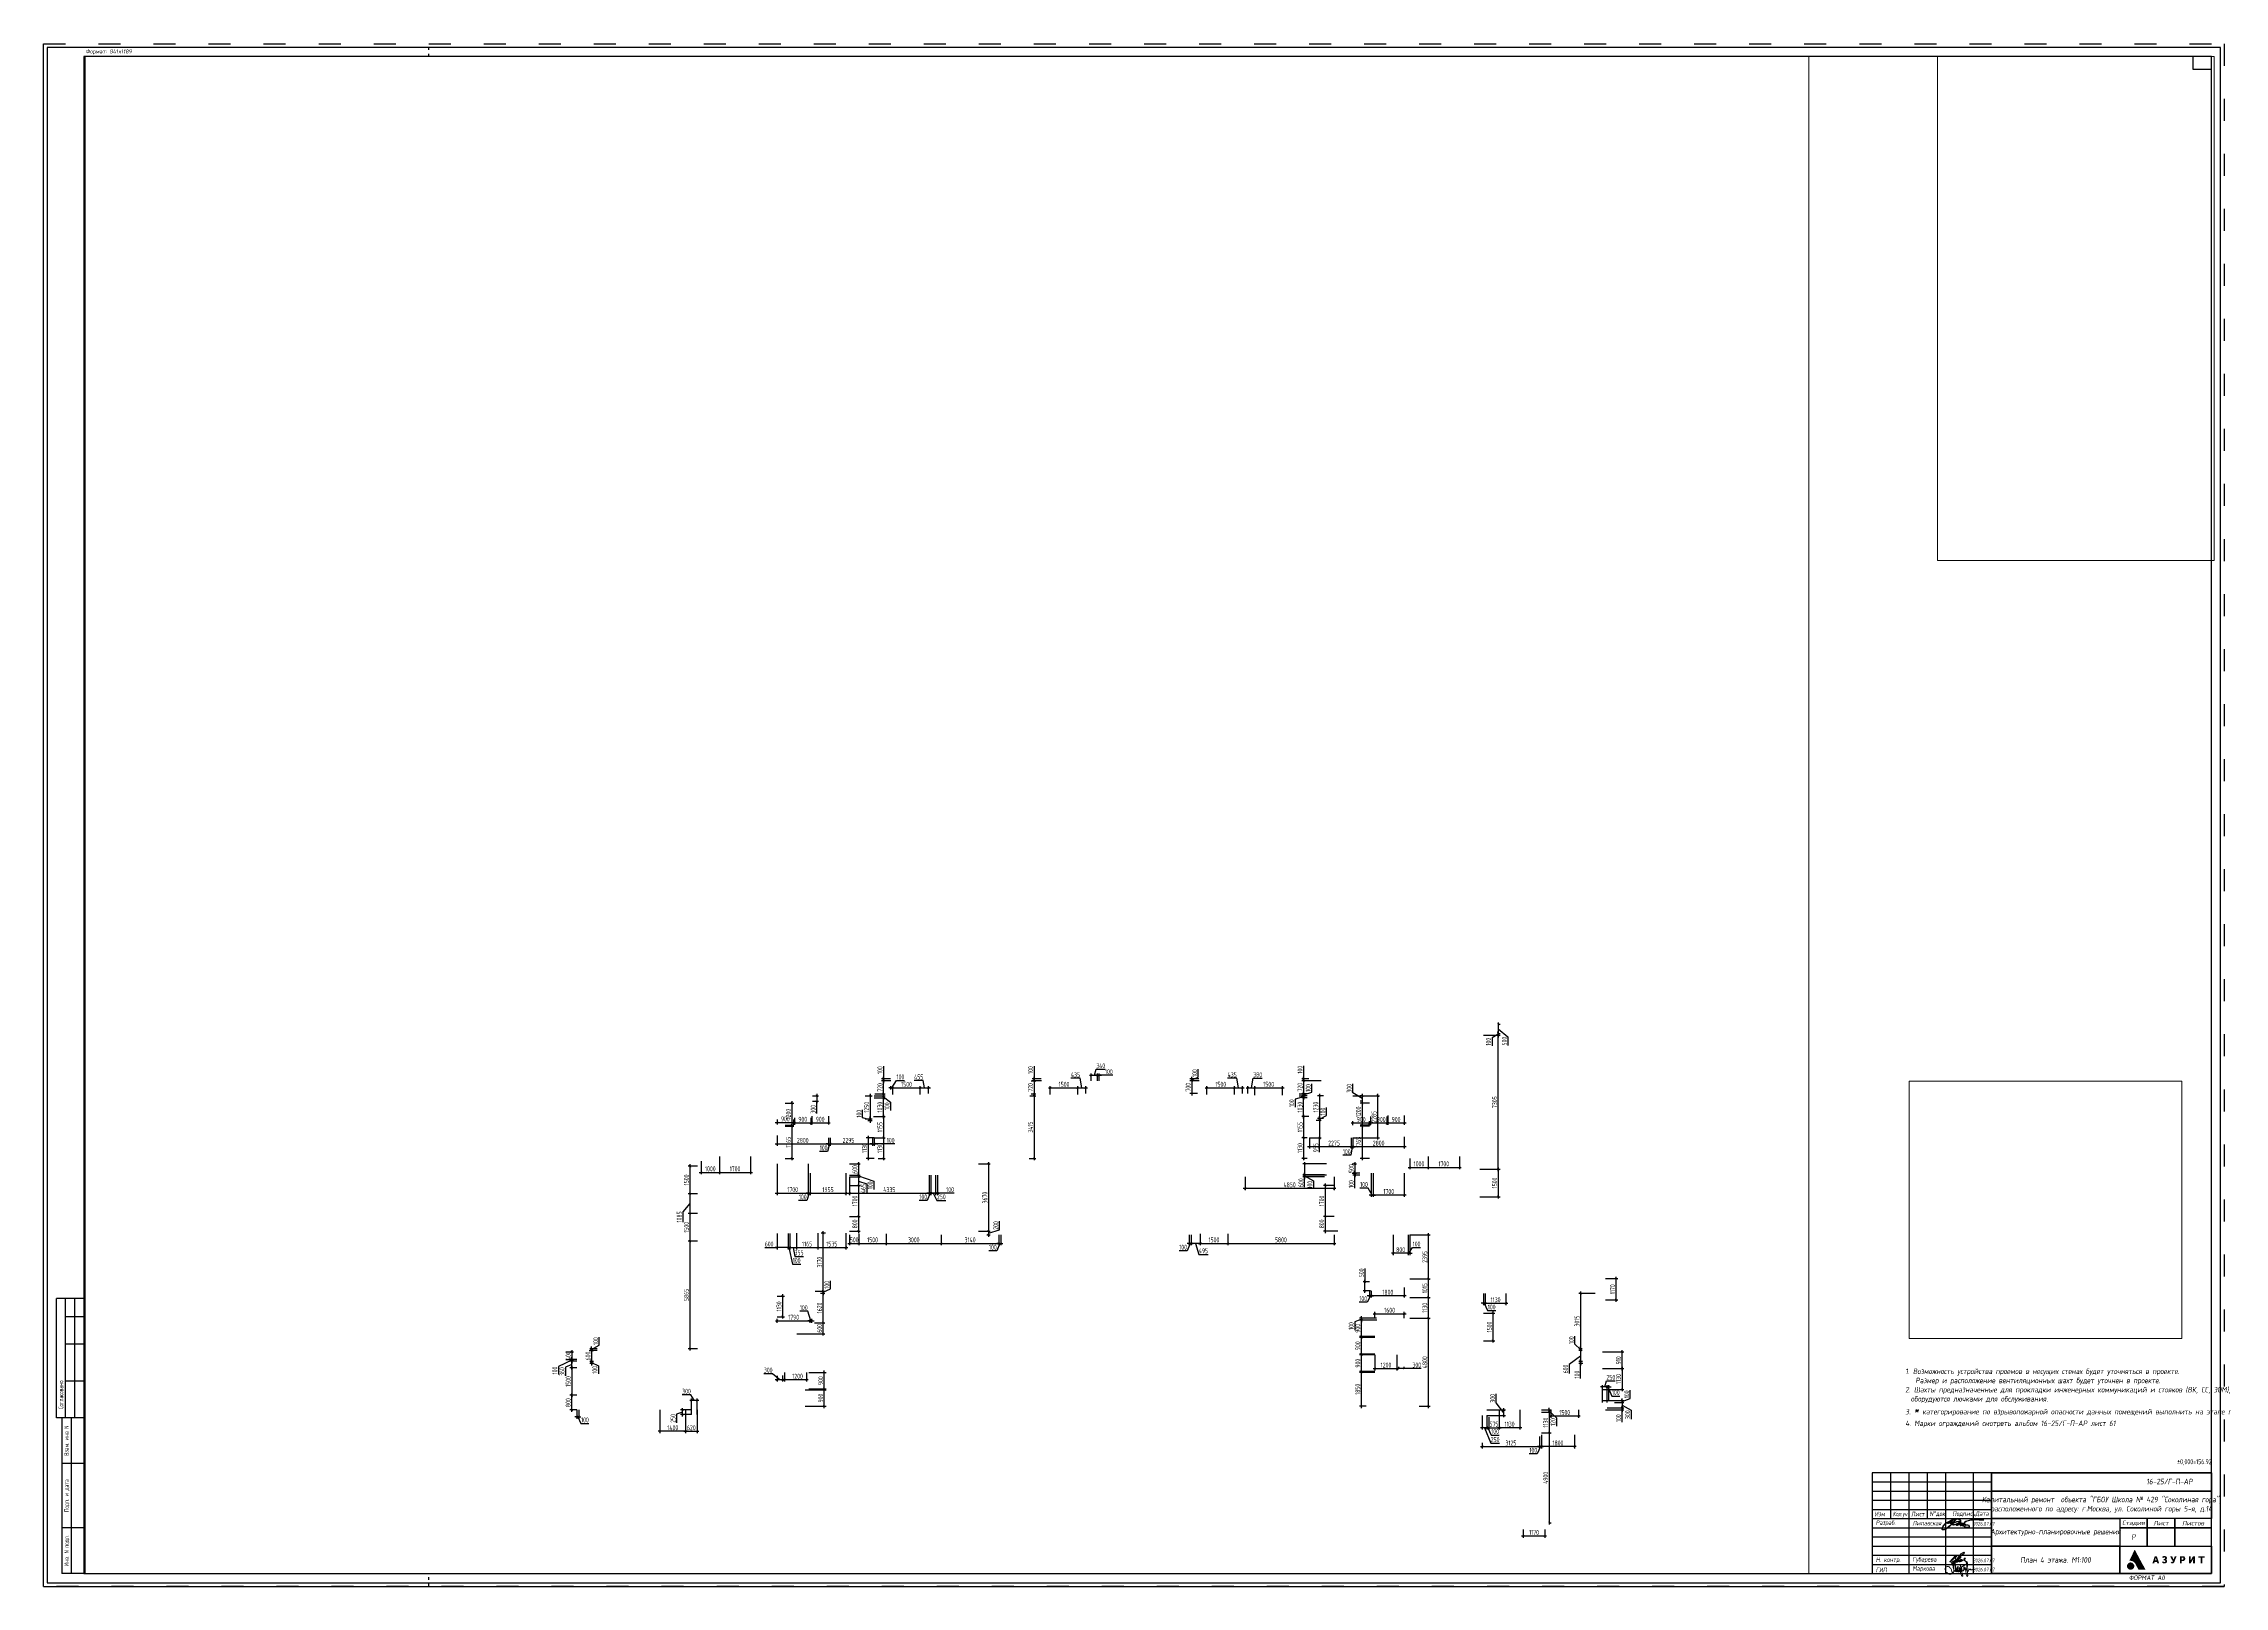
# Paper-space layout '4 этаж' of a CAD drawing. Header units: millimetres. Extents: x -133 to 1056, y -74 to 767.
# The model-space entities are those that its viewports show. They can reach past a viewport. Long polylines and large blocks are cut down to what shows.
import ezdxf
from ezdxf import colors
from ezdxf.entities.mleader import LeaderData, LeaderLine
from ezdxf.enums import TextEntityAlignment as Align
from ezdxf.math import Vec2, Vec3

# ---------------------------------------------------------------- set-up
doc = ezdxf.new("R2010")
doc.units = ezdxf.units.MM
doc.linetypes.add('ACAD_ISO03W100', pattern=[30, 12, -18])
doc.layers.add('_RAMKA', color=7, linetype='Continuous')
for name, color, linetype, lineweight in [('_STAMP', 250, 'Continuous', 30), ('_TEXT', 189, 'Continuous', 30), ('АПР_Примечание', 250, 'Continuous', 9), ('АР_Отметки', 250, 'Continuous', 15), ('АР_Размеры нов.', 15, 'Continuous', 0)]:
    doc.layers.add(name, color=color, linetype=linetype, lineweight=lineweight)
doc.layers.add('ПОДПИСИ', color=7, linetype='Continuous', lineweight=9, true_color=0x0052a5)
doc.styles.add('ISOCPEUR', font='isocpeur.ttf', dxfattribs={"width": 0.7})
doc.styles.add('SIMPLEX', font='simplex.shx', dxfattribs={"width": 0.85, "oblique": 7})
doc.styles.add('Архитект', font='isocpeur.ttf', dxfattribs={"width": 0.8, "oblique": 8})
doc.styles.add('Архитектурный', font='isocpeur.ttf', dxfattribs={"oblique": 8})
doc.styles.add('Архитектурный размер', font='isocpeur.ttf', dxfattribs={"width": 0.8, "oblique": 8})
doc.dimstyles.new('R_100', dxfattribs={"dimtxt": 270, "dimasz": 120, "dimexe": 100, "dimexo": 0, "dimgap": 60, "dimtad": 1, "dimdec": 0, "dimrnd": 5, "dimzin": 0, "dimdsep": 46, "dimtxsty": 'ISOCPEUR', "dimblk": 'ARCHTICK', "dimcen": 0, "dimdle": 100, "dimclrd": 256, "dimclre": 256, "dimclrt": 256, "dimadec": 0, "dimazin": 0, "dimtfac": 2, "dimtdec": 0, "dimtofl": 0, "dimtmove": 1, "dimatfit": 3, "dimfxl": 1, "dimtvp": 3, "dimtolj": 1, "dimtzin": 0, "dimarcsym": 0})

# ---------------------------------------------------------------- blocks, each defined once
blk = doc.blocks.new('Логотип Азурит')
at = {"layer": '_STAMP', "linetype": 'Continuous', "true_color": 0x2a3756}
h = blk.add_hatch(color=159, dxfattribs=at)
h.dxf.hatch_style = 1
h.paths.add_polyline_path([(-39.4, 8.5), (-40, 9.6), (-40.6, 10.7), (-41.1, 11.7), (-41.6, 12.6), (-41.8, 12.9), (-41.9, 13), (-41.9, 12.9), (-42, 12.8), (-42.4, 12), (-42.8, 11.2), (-43.1, 10.5), (-43.5, 9.7), (-44.2, 8.3), (-44.5, 7.6), (-44.7, 7.1), (-44.8, 6.9), (-44.7, 6.9), (-44.5, 7), (-44.3, 7), (-44.1, 7), (-43.9, 7), (-43.7, 6.9), (-43.6, 6.9), (-43.4, 6.9), (-43.2, 6.8), (-43.1, 6.7), (-42.9, 6.7), (-42.7, 6.6), (-42.6, 6.5), (-42.4, 6.4), (-42.3, 6.3), (-42.2, 6.2), (-42, 6), (-41.9, 5.9), (-41.8, 5.8), (-41.7, 5.7), (-41.6, 5.5), (-41.3, 4.9), (-41, 4.4), (-40.6, 3.6), (-40, 2.6), (-39.8, 2.1), (-37.9, 2.1), (-36.5, 2.1), (-35.9, 2.1), (-36.5, 3.1), (-36.8, 3.8), (-37.2, 4.4), (-37.7, 5.3), (-38.2, 6.3), (-38.5, 6.9), (-38.9, 7.5)])
at = {"layer": '_STAMP', "linetype": 'Continuous', "true_color": 0x1447b7}
h = blk.add_hatch(color=162, dxfattribs=at)
h.dxf.hatch_style = 1
h.paths.add_polyline_path([(-42.1, 4.2), (-42.1, 4.4), (-42.1, 4.6), (-42.2, 4.8), (-42.3, 4.9), (-42.4, 5.1), (-42.5, 5.3), (-42.6, 5.4), (-42.7, 5.5), (-42.8, 5.6), (-42.9, 5.7), (-43.1, 5.9), (-43.4, 6), (-43.6, 6), (-43.9, 6.1), (-44.2, 6.1), (-44.4, 6.1), (-44.5, 6), (-44.7, 6), (-44.9, 5.9), (-45, 5.8), (-45.2, 5.7), (-45.4, 5.6), (-45.5, 5.5), (-45.6, 5.3), (-45.7, 5.2), (-45.8, 5), (-45.9, 4.9), (-46, 4.7), (-46, 4.5), (-46.1, 4.3), (-46.1, 4.1), (-46.1, 3.9), (-46, 3.7), (-46, 3.5), (-45.9, 3.4), (-45.9, 3.2), (-45.8, 3.1), (-45.7, 3), (-45.6, 2.9), (-45.5, 2.8), (-45.4, 2.7), (-45.3, 2.6), (-45.2, 2.5), (-45.1, 2.4), (-45, 2.3), (-44.8, 2.3), (-44.7, 2.2), (-44.6, 2.2), (-44.4, 2.2), (-44.3, 2.1), (-44.1, 2.1), (-43.8, 2.1), (-43.6, 2.2), (-43.3, 2.3), (-43.1, 2.4), (-42.9, 2.5), (-42.7, 2.7), (-42.6, 2.8), (-42.4, 3), (-42.3, 3.1), (-42.3, 3.3), (-42.2, 3.5), (-42.1, 3.7), (-42.1, 3.8), (-42.1, 4)])
at = {"layer": '_STAMP', "linetype": 'Continuous', "true_color": 0x2a3756}
h = blk.add_hatch(color=159, dxfattribs=at)
h.dxf.hatch_style = 1
h.paths.add_polyline_path([(-29.3, 7.9), (-29.6, 8.8), (-29.9, 9.5), (-30.4, 9.5), (-30.9, 9.5), (-30.9, 9.4), (-31.3, 8.4), (-31.6, 7.3), (-32, 6.3), (-32.2, 5.6), (-32.1, 5.6), (-31.7, 5.6), (-31.2, 5.6), (-31.1, 6), (-31, 6.4), (-30.4, 6.4), (-29.8, 6.4), (-29.6, 6), (-29.5, 5.6), (-29, 5.6), (-28.5, 5.6), (-28.6, 5.8), (-28.9, 6.8)])
h.paths.add_polyline_path([(-30.8, 7.2), (-30.7, 7.3), (-30.6, 7.9), (-30.4, 8.4), (-30.4, 8.6), (-30.4, 8.7), (-30.4, 8.6), (-30.3, 8.4), (-30.2, 8.1), (-30.1, 7.7), (-30, 7.3), (-30, 7.2), (-30.4, 7.2)], flags=16)
h = blk.add_hatch(color=159, dxfattribs=at)
h.dxf.hatch_style = 1
h.paths.add_polyline_path([(-24.4, 7.3), (-24.5, 7.4), (-24.6, 7.5), (-24.7, 7.6), (-24.8, 7.6), (-24.7, 7.7), (-24.6, 7.8), (-24.5, 7.9), (-24.5, 8), (-24.4, 8.1), (-24.3, 8.2), (-24.3, 8.3), (-24.3, 8.3), (-24.3, 8.5), (-24.3, 8.7), (-24.3, 8.7), (-24.3, 8.8), (-24.4, 9), (-24.5, 9.1), (-24.6, 9.3), (-24.8, 9.4), (-24.9, 9.5), (-25.1, 9.5), (-25.3, 9.6), (-25.6, 9.6), (-25.7, 9.6), (-25.9, 9.6), (-26.1, 9.6), (-26.2, 9.5), (-26.4, 9.5), (-26.5, 9.4), (-26.7, 9.3), (-26.8, 9.2), (-26.9, 9.2), (-26.8, 9), (-26.6, 8.7), (-26.5, 8.5), (-26.5, 8.5), (-26.5, 8.5), (-26.3, 8.6), (-26.2, 8.7), (-26.1, 8.7), (-25.9, 8.8), (-25.8, 8.8), (-25.7, 8.8), (-25.6, 8.8), (-25.5, 8.8), (-25.5, 8.7), (-25.4, 8.7), (-25.3, 8.6), (-25.3, 8.6), (-25.3, 8.5), (-25.3, 8.4), (-25.3, 8.3), (-25.3, 8.2), (-25.4, 8.1), (-25.4, 8.1), (-25.4, 8.1), (-25.5, 8), (-25.6, 8), (-25.8, 8), (-26.1, 8), (-26.1, 7.6), (-26.1, 7.2), (-25.8, 7.2), (-25.5, 7.2), (-25.5, 7.2), (-25.4, 7.2), (-25.3, 7.2), (-25.3, 7.1), (-25.2, 7.1), (-25.2, 7), (-25.2, 7), (-25.2, 6.9), (-25.2, 6.8), (-25.2, 6.7), (-25.2, 6.6), (-25.2, 6.6), (-25.3, 6.5), (-25.3, 6.5), (-25.4, 6.5), (-25.4, 6.4), (-25.5, 6.4), (-25.7, 6.4), (-25.8, 6.4), (-25.9, 6.4), (-26, 6.4), (-26.2, 6.5), (-26.3, 6.6), (-26.4, 6.7), (-26.5, 6.8), (-26.8, 6.5), (-26.9, 6.3), (-27, 6.2), (-27, 6.1), (-27, 6.1), (-26.9, 6.1), (-26.8, 6), (-26.6, 5.8), (-26.4, 5.7), (-26.2, 5.6), (-26, 5.6), (-25.8, 5.6), (-25.5, 5.6), (-25.3, 5.6), (-25.1, 5.6), (-25, 5.7), (-24.9, 5.7), (-24.7, 5.8), (-24.6, 5.9), (-24.5, 5.9), (-24.4, 6), (-24.4, 6.1), (-24.3, 6.2), (-24.3, 6.4), (-24.2, 6.5), (-24.2, 6.7), (-24.2, 6.8), (-24.2, 6.9), (-24.2, 7.1), (-24.3, 7.2), (-24.3, 7.3)])
h = blk.add_hatch(color=159, dxfattribs=at)
h.dxf.hatch_style = 1
h.paths.add_polyline_path([(-19.6, 8), (-19.4, 8.7), (-19.1, 9.2), (-19, 9.5), (-19.2, 9.5), (-19.5, 9.5), (-20, 9.5), (-20, 9.4), (-20.3, 8.7), (-20.6, 7.8), (-20.6, 7.7), (-20.7, 7.6), (-20.7, 7.6), (-20.7, 7.7), (-20.8, 8), (-21, 8.4), (-21.3, 9.1), (-21.5, 9.5), (-22.1, 9.5), (-22.6, 9.5), (-22.4, 9.2), (-21.9, 8.2), (-21.3, 7.1), (-21.1, 6.6), (-21.1, 6.6), (-21.1, 6.5), (-21.1, 6.5), (-21.2, 6.4), (-21.3, 6.4), (-21.4, 6.4), (-21.5, 6.4), (-21.5, 6.4), (-21.6, 6.4), (-21.7, 6.5), (-21.8, 6.5), (-21.9, 6.5), (-21.9, 6.4), (-22.1, 6), (-22.2, 5.9), (-22.2, 5.8), (-22.1, 5.8), (-21.9, 5.7), (-21.8, 5.6), (-21.7, 5.6), (-21.5, 5.6), (-21.3, 5.6), (-21.1, 5.6), (-21, 5.6), (-20.9, 5.7), (-20.8, 5.7), (-20.7, 5.8), (-20.6, 5.8), (-20.6, 5.9), (-20.5, 6), (-20.3, 6.2), (-20.3, 6.4), (-20.2, 6.5), (-19.9, 7.3)])
h = blk.add_hatch(color=159, dxfattribs=at)
h.dxf.hatch_style = 1
h.paths.add_polyline_path([(-14.5, 7.5), (-14.4, 7.6), (-14.4, 7.7), (-14.3, 8), (-14.3, 8.2), (-14.3, 8.4), (-14.4, 8.6), (-14.4, 8.8), (-14.5, 8.9), (-14.6, 9), (-14.6, 9.1), (-14.7, 9.2), (-14.8, 9.3), (-14.9, 9.4), (-15.1, 9.4), (-15.2, 9.5), (-15.3, 9.5), (-15.5, 9.5), (-16.3, 9.5), (-17.2, 9.5), (-17.2, 7.6), (-17.2, 5.6), (-16.7, 5.6), (-16.3, 5.6), (-16.3, 6.2), (-16.3, 6.8), (-15.9, 6.8), (-15.6, 6.8), (-15.4, 6.9), (-15.2, 6.9), (-15, 7), (-14.8, 7.1), (-14.7, 7.2), (-14.6, 7.4)])
h.paths.add_polyline_path([(-15.6, 7.7), (-15.7, 7.7), (-16, 7.7), (-16.3, 7.7), (-16.3, 8.2), (-16.3, 8.7), (-15.9, 8.7), (-15.6, 8.7), (-15.6, 8.7), (-15.5, 8.7), (-15.4, 8.6), (-15.4, 8.5), (-15.3, 8.4), (-15.3, 8.4), (-15.3, 8.2), (-15.3, 8.1), (-15.3, 8), (-15.3, 7.9), (-15.4, 7.9), (-15.4, 7.8), (-15.4, 7.8), (-15.5, 7.7)], flags=16)
h = blk.add_hatch(color=159, dxfattribs=at)
h.dxf.hatch_style = 1
h.paths.add_polyline_path([(-10.1, 7.8), (-10, 8), (-9.9, 8.1), (-9.9, 7.9), (-10, 7.5), (-10, 6.7), (-10, 5.6), (-9.5, 5.6), (-9, 5.6), (-9, 7.6), (-9, 9.5), (-9.5, 9.5), (-10, 9.5), (-10.4, 8.9), (-10.8, 8.1), (-11, 7.8), (-11.3, 7.3), (-11.4, 7.1), (-11.4, 7), (-11.4, 7.3), (-11.4, 7.8), (-11.4, 8.6), (-11.4, 9.5), (-11.9, 9.5), (-12.3, 9.5), (-12.3, 7.6), (-12.3, 5.6), (-11.9, 5.6), (-11.4, 5.6), (-11.2, 5.9), (-10.6, 6.9), (-10.3, 7.4)])
h = blk.add_hatch(color=159, dxfattribs=at)
h.dxf.hatch_style = 1
h.paths.add_polyline_path([(-3.7, 9.1), (-3.7, 9.5), (-5.4, 9.5), (-7.1, 9.5), (-7.1, 9.1), (-7.1, 8.7), (-6.5, 8.7), (-5.9, 8.7), (-5.9, 7.2), (-5.9, 5.6), (-5.4, 5.6), (-5, 5.6), (-5, 7.2), (-5, 8.7), (-4.3, 8.7), (-3.7, 8.7)])
blk = doc.blocks.new('подпись Липавская')
at = {"color": 162, "lineweight": 18, "true_color": 0x0034d1}
for points, knots in [([(2.4, -0.6), (1.9, -1.1), (1.5, -1.5), (0.6, -2.3), (0.2, -2.6), (-0.4, -3.1), (-0.8, -3.3), (-1.5, -3.6), (-1.9, -3.7), (-2.4, -3.8), (-2.6, -3.8), (-2.9, -3.6), (-3, -3.5), (-3.1, -3.2), (-3, -3.1), (-3, -2.6), (-2.9, -2.3), (-2.6, -1.9), (-2.5, -1.7), (-2, -1), (-1.6, -0.6), (-0.8, 0.1), (-0.4, 0.4), (0.6, 0.9), (1, 1.2), (1.6, 1.4), (1.6, 1.4), (1.7, 1.5)], [1.927995, 1.927995, 1.927995, 1.927995, 2.162861, 2.162861, 2.342684, 2.342684, 2.481252, 2.481252, 2.589465, 2.589465, 2.644352, 2.644352, 2.684993, 2.684993, 2.725633, 2.725633, 2.816518, 2.816518, 2.907403, 2.907403, 3.101021, 3.101021, 3.294638, 3.294638, 3.488255, 3.488255, 3.514244, 3.514244, 3.514244, 3.514244]), ([(1.5, 0.1), (1.6, 0.1), (1.8, 0.1), (2, 0.2), (2.1, 0.3), (2.5, 0.4), (2.7, 0.6), (3, 0.7)], [0.9055552, 0.9055552, 0.9055552, 0.9055552, 0.9629326, 0.9629326, 1.02031, 1.02031, 1.1239395, 1.1239395, 1.1239395, 1.1239395]), ([(6.8, 0.3), (6.6, 0.1), (6.3, 0), (5.8, -0.3), (5.5, -0.5), (5, -0.7), (4.7, -0.8), (4.2, -1), (4, -1), (3.6, -1.1), (3.4, -1.1), (3, -1.1), (2.8, -1.1), (2.6, -1), (2.5, -1), (2.4, -0.8), (2.3, -0.7), (2.4, -0.6)], [4.3062538, 4.3062538, 4.3062538, 4.3062538, 4.4138757, 4.4138757, 4.5214976, 4.5214976, 4.6291196, 4.6291196, 4.7090277, 4.7090277, 4.7729116, 4.7729116, 4.8231548, 4.8231548, 4.8495834, 4.8495834, 4.87234, 4.87234, 4.87234, 4.87234]), ([(2.8, -0.2), (3.1, 0.1), (3.6, 0.3), (4.3, 0.6), (4.6, 0.7), (5.2, 0.9), (5.6, 0.9), (6.2, 1), (6.5, 1), (6.8, 1)], [4.9347748, 4.9347748, 4.9347748, 4.9347748, 5.0568055, 5.0568055, 5.1788362, 5.1788362, 5.3146558, 5.3146558, 5.3908243, 5.3908243, 5.3908243, 5.3908243]), ([(5.1, 2.3), (5.5, 2.3), (5.9, 2.2), (6.5, 2), (6.7, 2), (7.1, 1.6), (7.3, 1.3), (7.3, 1), (7.2, 0.9), (7.2, 0.8)], [3.9400756, 3.9400756, 3.9400756, 3.9400756, 4.077799, 4.077799, 4.1515227, 4.1515227, 4.2252463, 4.2252463, 4.2499379, 4.2499379, 4.2499379, 4.2499379]), ([(7.2, 0.8), (7.3, 0.7), (7.3, 0.5), (7.3, 0.3), (7.3, 0.2), (7.3, 0), (7.2, 0), (7.2, 0)], [5.43291642, 5.43291642, 5.43291642, 5.43291642, 5.46279586, 5.46279586, 5.4926753, 5.4926753, 5.50331351, 5.50331351, 5.50331351, 5.50331351]), ([(7.2, 0), (7.4, 0), (7.5, 0), (7.8, 0), (8, 0), (8.2, -0.2), (8.3, -0.3), (8.3, -0.4)], [6.0978529, 6.0978529, 6.0978529, 6.0978529, 6.1425729, 6.1425729, 6.1872929, 6.1872929, 6.2036694, 6.2036694, 6.2036694, 6.2036694]), ([(8.7, -0.5), (8.8, -0.1), (9.2, 0.3), (9.8, 0.8), (10.2, 1.1), (11, 1.4), (11.4, 1.5), (12.7, 1.7), (13.6, 1.8), (15, 1.9), (15.7, 1.9), (16.8, 1.9), (17.2, 1.9), (18, 1.8), (18.5, 1.8), (19.2, 1.7), (19.4, 1.7), (19.7, 1.7)], [7.769656, 7.769656, 7.769656, 7.769656, 7.921996, 7.921996, 8.074335, 8.074335, 8.226675, 8.226675, 8.542229, 8.542229, 8.775159, 8.775159, 8.93404, 8.93404, 9.09292, 9.09292, 9.186254, 9.186254, 9.186254, 9.186254]), ([(6.6, -0.7), (6.5, -0.8), (6.4, -0.9), (6, -1.1), (5.7, -1.3), (5.4, -1.4), (5.3, -1.4), (5.2, -1.4), (5.1, -1.4), (5, -1.4), (5, -1.4), (4.9, -1.4), (4.8, -1.3), (4.8, -1.1), (4.8, -1.1), (4.9, -1), (4.9, -1), (4.9, -0.9), (5, -0.9), (5.1, -0.8), (5.3, -0.7), (5.5, -0.6), (5.6, -0.5), (5.9, -0.4), (6, -0.3), (6.3, -0.3), (6.3, -0.3), (6.4, -0.2)], [5.5967371, 5.5967371, 5.5967371, 5.5967371, 5.6654435, 5.6654435, 5.7341498, 5.7341498, 5.7599769, 5.7599769, 5.7754743, 5.7754743, 5.7848694, 5.7848694, 5.7920528, 5.7920528, 5.7992363, 5.7992363, 5.8064198, 5.8064198, 5.8255794, 5.8255794, 5.8652806, 5.8652806, 5.9049817, 5.9049817, 5.9720452, 5.9720452, 5.9983972, 5.9983972, 5.9983972, 5.9983972]), ([(7.7, -1.2), (7.7, -1.3), (7.6, -1.3), (7.4, -1.4), (7.3, -1.5), (7.1, -1.5), (7, -1.5), (6.9, -1.4), (6.9, -1.4), (6.8, -1.3), (6.8, -1.2), (6.8, -1.1), (6.8, -1), (6.9, -0.9), (6.9, -0.9), (7, -0.8), (7.1, -0.7), (7.4, -0.6), (7.6, -0.5), (7.7, -0.5)], [6.3030834, 6.3030834, 6.3030834, 6.3030834, 6.3311025, 6.3311025, 6.3581066, 6.3581066, 6.3684891, 6.3684891, 6.3749758, 6.3749758, 6.3814625, 6.3814625, 6.3879491, 6.3879491, 6.4022384, 6.4022384, 6.4305971, 6.4305971, 6.4944159, 6.4944159, 6.4944159, 6.4944159]), ([(8.6, -1.2), (8.5, -1.3), (8.4, -1.3), (8.3, -1.4), (8.2, -1.4), (8.1, -1.5), (8, -1.5), (7.9, -1.4), (7.8, -1.4), (7.7, -1.3), (7.7, -1.3), (7.7, -1.2)], [6.63437936, 6.63437936, 6.63437936, 6.63437936, 6.65591892, 6.65591892, 6.6718971, 6.6718971, 6.68234273, 6.68234273, 6.6889962, 6.6889962, 6.69151939, 6.69151939, 6.69151939, 6.69151939]), ([(9.7, -1.1), (9.9, -1.1), (10.3, -1), (11, -1), (11.3, -1), (11.8, -1.2), (11.9, -1.4), (12.1, -1.8), (12, -2.1), (11.8, -2.3), (11.7, -2.4), (11.3, -2.5), (11.2, -2.5), (10.6, -2.5), (10.3, -2.5), (9.7, -2.3), (9.5, -2.2), (9.1, -2), (8.9, -1.9), (8.6, -1.5), (8.6, -1.4), (8.6, -1.2)], [7.0162906, 7.0162906, 7.0162906, 7.0162906, 7.0993883, 7.0993883, 7.1824861, 7.1824861, 7.2545595, 7.2545595, 7.301037, 7.301037, 7.3475144, 7.3475144, 7.3939919, 7.3939919, 7.486045, 7.486045, 7.578098, 7.578098, 7.6546435, 7.6546435, 7.6967383, 7.6967383, 7.6967383, 7.6967383]), ([(9.2, -0.6), (9.2, -0.6), (9.3, -0.6), (9.5, -0.5), (9.5, -0.5), (9.6, -0.5), (9.7, -0.6), (9.8, -0.8), (9.8, -0.8), (9.8, -0.9), (9.8, -1), (9.8, -1), (9.7, -1.1), (9.7, -1.1)], [6.85701628, 6.85701628, 6.85701628, 6.85701628, 6.88166544, 6.88166544, 6.8944683, 6.8944683, 6.90289754, 6.90289754, 6.91132677, 6.91132677, 6.91975601, 6.91975601, 6.93200035, 6.93200035, 6.93200035, 6.93200035])]:
    blk.add_open_spline(points, degree=3, knots=knots, dxfattribs=at)
blk.add_spline([(0, 0), (0, -0.1), (0.3, -0.2), (0.8, 0), (1.4, 0.3), (1.9, 0.6), (2.3, 0.9), (2.7, 1.2), (2.9, 1.5), (3, 1.7), (3, 1.9), (2.7, 1.9), (2.4, 1.7), (1.8, 1.3), (1.5, 1), (1.2, 0.5), (1.1, 0.1), (1.2, -0.1), (1.6, -0.2), (2.1, 0), (2.5, 0.2), (2.9, 0.4), (3.5, 0.7), (4.1, 1.2), (4.6, 1.8), (4.8, 2.1), (4.9, 2.3), (4.5, 2.1), (4.1, 1.7), (3.7, 1.3), (3.1, 0.5), (2.4, -0.2), (1.7, -1), (0.7, -1.8), (-0.1, -2.5), (-1.4, -3.3), (-2.7, -3.4), (-2.7, -2.6), (-2.3, -1.8), (-1.6, -1), (-0.5, -0.1), (1, 0.8), (2, 1.3), (3.5, 1.8), (4.9, 2), (5.9, 2), (6.5, 1.8), (6.9, 1.5), (7, 1.1), (6.6, 0.4), (5.7, -0.1), (4.4, -0.6), (3.4, -0.9), (2.6, -0.8), (3.8, 0.1), (4.9, 0.5), (6.3, 0.7), (7.1, 0.5), (7, 0.1), (6.8, -0.2), (6.4, -0.5), (5.9, -0.9), (5, -1.2), (5.4, -0.9), (5.6, -0.8), (5.9, -0.6), (6.2, -0.5), (6.9, -0.3), (7.6, -0.2), (8, -0.4), (8.1, -0.4), (8, -0.6), (7.7, -1), (7.3, -1.2), (7, -1.2), (7.2, -1), (7.4, -0.9), (7.8, -0.7), (8.1, -0.6), (8.4, -0.6), (8.5, -0.7), (8.4, -1.1), (8.2, -1.2), (8, -1.2), (8, -1), (8.2, -0.9), (8.7, -0.9), (9, -0.9), (9.6, -0.8), (9.4, -1.1), (10.8, -1.2), (11.7, -1.6), (11.8, -1.9), (10.3, -2.2), (9.5, -1.9), (8.9, -1.5), (8.8, -0.7), (9.2, -0.1), (9.8, 0.5), (10.7, 1), (12.2, 1.4), (13.8, 1.6), (15.5, 1.7), (16.6, 1.7), (17.2, 1.6), (18.3, 1.6), (19.6, 1.4)], degree=3, dxfattribs=at)
for points in [[(0.2, 0.1), (0.5, 0.1), (0.6, 0.2), (0.9, 0.3)], [(1.6, 0.7), (1.9, 0.9), (2.1, 1), (2.3, 1.2)], [(2, 1.1), (1.8, 0.9), (1.7, 0.8), (1.6, 0.7)], [(3.3, 0.4), (3.1, 0.2), (3, 0), (2.8, -0.2)], [(3.2, 2), (3.6, 2), (3.9, 2.1), (4.2, 2.2)], [(8.3, -0.4), (8.4, -0.4), (8.6, -0.4), (8.7, -0.5)]]:
    blk.add_open_spline(points, degree=3, dxfattribs=at)
blk = doc.blocks.new('Маркова')
at = {"layer": 'ПОДПИСИ'}
for points in [[(44384.16, 26837.52), (44384.02, 26837.95), (44383.86, 26838.46), (44383.67, 26838.92), (44383.36, 26839.36), (44382.92, 26839.82), (44382.37, 26840.02), (44381.91, 26839.87), (44381.53, 26839.53), (44381.38, 26839.14), (44381.38, 26838.69), (44381.61, 26838.16), (44381.82, 26837.83), (44382.25, 26837.39), (44382.84, 26837.07), (44383.53, 26837.07), (44383.96, 26837.22), (44384.63, 26837.82), (44384.75, 26838.6), (44384.75, 26839.25), (44384.75, 26840.2), (44384.75, 26840.92)], [(44384.96, 26840.5), (44384.84, 26841), (44384.62, 26841.2), (44384.35, 26841.2), (44384.24, 26840.96), (44384.24, 26840.55), (44384.41, 26840.01), (44384.62, 26839.21), (44384.92, 26838.49), (44385.18, 26837.92), (44385.36, 26839.06), (44385.43, 26839.91), (44385.43, 26840.64), (44385.43, 26840.89), (44385.19, 26840.95), (44385.19, 26840.77), (44385.34, 26839.78), (44385.66, 26838.18), (44385.84, 26837.88), (44386.06, 26838.38), (44386.19, 26839.11), (44386.19, 26839.42), (44385.86, 26839.42), (44385.74, 26839.02), (44385.85, 26838.57), (44386.16, 26838.35), (44386.41, 26838.02), (44386.59, 26837.89), (44386.84, 26838.65), (44386.91, 26839.29), (44386.72, 26839.71), (44386.37, 26839.83), (44386.03, 26839.65), (44385.9, 26839.34), (44386.01, 26838.87), (44386.13, 26838.49), (44386.23, 26838.35), (44386.53, 26838.44), (44386.8, 26838.81), (44386.69, 26839.42), (44386.69, 26838.93), (44386.91, 26838.2), (44387.08, 26838.02), (44387.16, 26837.94), (44387.37, 26838.08), (44387.53, 26839.05), (44387.42, 26839.79), (44387.17, 26840.7), (44387.77, 26837.87), (44387.91, 26837.45), (44388.05, 26836.95), (44388.14, 26836.54), (44388.14, 26836.2), (44387.88, 26836.28), (44387.54, 26836.8), (44387.3, 26837.47), (44387.19, 26838.24), (44387.19, 26838.85), (44387.56, 26839.4), (44387.69, 26839.4), (44387.84, 26838.89), (44387.99, 26838.52), (44388.2, 26838.24), (44388.31, 26838.24), (44388.45, 26838.62), (44388.56, 26839.33), (44388.56, 26839.82), (44388.99, 26838.58), (44388.84, 26839.38), (44388.96, 26839.55), (44389.15, 26839.24), (44389.31, 26838.93), (44389.48, 26838.73), (44389.74, 26839.03), (44389.9, 26839.65), (44390, 26840.29), (44389.86, 26841.59), (44389.69, 26841.82), (44389.56, 26841.68), (44389.56, 26841.3), (44389.7, 26840.31), (44389.89, 26838.82), (44389.99, 26837.79), (44389.99, 26837.09), (44389.99, 26836.15), (44389.72, 26836.32), (44389.53, 26836.9), (44389.4, 26837.91), (44389.4, 26838.5), (44389.48, 26839.15), (44389.86, 26838.76), (44389.86, 26838.62), (44390.05, 26838.01), (44390.31, 26838.39), (44390.66, 26839.02), (44390.82, 26838.67), (44391.19, 26839.01), (44391.41, 26838.69), (44391.93, 26838.78), (44392.24, 26838.65), (44392.64, 26838.79)]]:
    blk.add_spline(points, degree=3, dxfattribs=at)
blk = doc.blocks.new('_Azurit_Stamp 1')
at = {"color": 172, "lineweight": 5, "true_color": 0x1616e3}
for p, q in [((-139.5, 9.9), (-142.6, 6.4)), ((-139.4, 9.9), (-142.6, 6.3)), ((-142.6, 6.4), (-139.5, 9.1)), ((-142.6, 6.3), (-139.5, 9)), ((-141.2, 5.3), (-139.4, 7.3)), ((-141, 5.2), (-141.2, 5.3)), ((-141.1, 5.3), (-139.4, 7.2)), ((-141, 5.3), (-141.1, 5.3)), ((-140.7, 5.4), (-141, 5.3)), ((-140.7, 5.3), (-141, 5.2)), ((-140.1, 6), (-140.7, 5.4)), ((-140, 5.9), (-140.7, 5.3)), ((-140, 6.1), (-139.3, 6.6)), ((-140, 5.9), (-139.9, 6)), ((-139.8, 6.1), (-139.3, 6.5)), ((-139.4, 9.1), (-139.2, 9.3)), ((-139.4, 9), (-139.2, 9.2)), ((-139.3, 7.3), (-138.9, 7.9)), ((-139.3, 7.4), (-139, 7.8)), ((-139.2, 6.6), (-139.3, 6.5)), ((-139.3, 6.5), (-139.3, 6.3)), ((-139.3, 6.4), (-139.3, 6.2)), ((-139.3, 6.3), (-139.1, 6.2)), ((-139.3, 6.2), (-139.1, 6.1)), ((-139.2, 6.8), (-136.8, 8.9)), ((-139.2, 6.6), (-136.7, 8.8)), ((-139, 7.3), (-139.2, 6.8)), ((-139, 7.2), (-139.2, 6.8)), ((-139.1, 6.2), (-138.7, 6.4)), ((-139.1, 6.1), (-138.7, 6.3)), ((-139.1, 6.1), (-138.7, 6.3)), ((-136.8, 8.9), (-139, 7.2)), ((-136.8, 8.9), (-139, 7.3)), ((-138.9, 7.9), (-136.6, 10.7)), ((-138.7, 8), (-136.5, 10.7)), ((-138.7, 6.4), (-136.4, 7.9)), ((-138.6, 6.3), (-137.4, 7.2)), ((-137.4, 7.2), (-137.8, 6.8)), ((-137.2, 7.3), (-137.7, 6.7)), ((-137.2, 7.3), (-136.4, 7.9)), ((-137.2, 6.5), (-136.7, 6.9)), ((-137.2, 6.5), (-136.8, 6.8)), ((-136.4, 7.9), (-137.1, 7.5)), ((-137.1, 7.4), (-137.1, 7.4)), ((-136.1, 7.7), (-136.8, 6.8)), ((-136.1, 7.7), (-136.7, 6.9)), ((-136.7, 6.9), (-136, 7.6)), ((-136.7, 6.9), (-135.9, 7.5)), ((-136.7, 6.9), (-136.6, 6.8)), ((-136.6, 6.8), (-136.7, 6.9)), ((-136.6, 6.8), (-136.5, 6.7)), ((-136.6, 6.8), (-136.5, 6.8)), ((-133.7, 5.2), (-136.6, 3.4)), ((-133.7, 5.2), (-136.6, 3.4)), ((-136.5, 10.8), (-135.3, 11.6)), ((-136.5, 10.7), (-135.2, 11.5)), ((-136.5, 6.8), (-136.1, 6.9)), ((-136.5, 6.7), (-136.1, 6.8)), ((-136.4, 7.9), (-136.4, 7.9)), ((-136.1, 6.8), (-134.9, 7.6)), ((-136.1, 6.9), (-134.9, 7.6)), ((-134.8, 7.4), (-133.5, 6.3)), ((-134.7, 7.4), (-133.4, 6.3)), ((-134.2, 8.5), (-134.3, 8.5)), ((-134.2, 8.4), (-134.3, 8.4)), ((-134.3, 8.4), (-134.3, 8.4)), ((-134.2, 8.4), (-134.2, 8.5))]:
    blk.add_line(p, q, dxfattribs=at)
for points in [[(-140.1, 6), (-140.9, 5.7), (-141.6, 5.6), (-141.9, 5.7), (-141.8, 5.8), (-141.5, 6.2), (-139.4, 7.5)], [(-140, 6.1), (-140.9, 5.7), (-141.6, 5.7), (-141.8, 5.7), (-141.8, 5.8), (-141.5, 6.1), (-139.4, 7.5), (-139.4, 7.3)], [(-139.3, 6.4), (-139.8, 6.1), (-139.9, 6)], [(-139.3, 6.5), (-139.4, 6.5), (-139.8, 6.1), (-139.8, 6.1)], [(-139.5, 9), (-139.6, 8.1), (-139.4, 7.5)], [(-139.4, 9), (-139.5, 8.2), (-139.4, 7.6)], [(-139.4, 7.6), (-138.9, 7.9)], [(-139.4, 7.5), (-139, 7.8)], [(-139.4, 7.5), (-139.3, 7.4)], [(-139.4, 7.2), (-139.3, 6.8), (-139.3, 6.6)], [(-139.3, 7.3), (-139.2, 6.8)]]:
    blk.add_lwpolyline(points, dxfattribs=at)
for points in [[(-139.2, 9.2), (-138.8, 9.6, 0.664719), (-139, 9.8, 0.116051), (-139.3, 9.6, 0.12803), (-139.5, 9.3), (-139.5, 9.1)], [(-139.2, 9.3), (-138.9, 9.7, 0.620604), (-139, 9.8, 0.116009), (-139.3, 9.5, 0.126024), (-139.4, 9.3), (-139.4, 9.1)], [(-138.9, 7.9), (-138.5, 8.1), (-134.8, 11, 0.828646), (-135.3, 11.6)], [(-138.7, 8), (-138.6, 8.1), (-134.8, 11.1, 0.817588), (-135.2, 11.5)]]:
    blk.add_lwpolyline(points, format="xyb", dxfattribs=at)
for centre, radius, start, end in [((-137.6, 6.6), 0.222, 144.8899, 225.505), ((-137.6, 6.6), 0.164, 144.8899, 225.505), ((-137.5, 6.9), 0.428, 237.4946, 304.5474), ((-137.5, 6.9), 0.486, 237.4946, 304.5474), ((-136.8, 8.9), 0.0636, 335.3486, 107.8343), ((-136, 7.6), 0.131, 327.1495, 150.1539), ((-136, 7.6), 0.0731, 327.1495, 150.1539), ((-134.3, 7.8), 0.682, 96.4472, 194.9902), ((-134.3, 7.8), 0.624, 96.4472, 193.5642), ((-135.6, 8.9), 1.44, 299.6881, 338.4776), ((-134.3, 7.8), 0.682, 200.0512, 220.3111), ((-135.6, 8.9), 1.49, 299.157, 339.3007), ((-134.3, 7.8), 0.624, 199.0634, 220.3111), ((-134, 5.9), 0.707, 295.4048, 36.3986), ((-134, 5.9), 0.765, 295.4048, 36.3986)]:
    blk.add_arc(centre, radius, start, end, dxfattribs=at)
at = {"layer": '_STAMP', "lineweight": -2}
for p, q in [((-185, 50), (-120, 50)), ((-120, 55), (-120, 0)), ((-185, 45), (-120, 45)), ((-185, 40), (-120, 40)), ((-185, 25), (-120, 25)), ((-185, 20), (-120, 20)), ((-185, 15), (-120, 15)), ((-185, 10), (-120, 10)), ((-185, 5), (-120, 5))]:
    blk.add_line(p, q, dxfattribs=at)
at = {"layer": '_STAMP', "lineweight": 30}
for p, q in [((-175, 55), (-175, 30)), ((-165, 55), (-165, 0)), ((-155, 55), (-155, 30)), ((-145, 55), (-145, 0)), ((-130, 55), (-130, 0)), ((-185, 35), (-120, 35)), ((-185, 30), (-120, 30))]:
    blk.add_line(p, q, dxfattribs=at)
at = {"layer": '_STAMP', "lineweight": -2}
blk.add_lwpolyline([(-185, 0), (0, 0), (0, 55), (-185, 55)], close=True, dxfattribs=at)
at = {"layer": '_STAMP', "lineweight": 30}
for points in [[(-185, 0), (0, 0), (0, 55), (-185, 55)], [(-120, 55), (0, 55), (0, 45), (-120, 45)], [(-120, 45), (0, 45), (0, 30), (-120, 30)], [(-120, 30), (-50, 30), (-50, 15), (-120, 15)], [(-50, 25), (-35, 25), (-35, 30), (-50, 30)], [(-50, 15), (-35, 15), (-35, 25), (-50, 25)], [(-35, 25), (-20, 25), (-20, 30), (-35, 30)], [(-35, 15), (-20, 15), (-20, 25), (-35, 25)], [(-20, 25), (0, 25), (0, 30), (-20, 30)], [(-20, 15), (0, 15), (0, 25), (-20, 25)], [(-120, 15), (-50, 15), (-50, 0), (-120, 0)], [(-50, 15), (0, 15), (0, 0), (-50, 0)]]:
    blk.add_lwpolyline(points, close=True, dxfattribs=at)
at = {"color": 172, "lineweight": 5, "true_color": 0x1616e3}
blk.add_blockref('подпись Липавская', (-143.9, 27.6), dxfattribs=at)
at = {"linetype": 'Continuous'}
blk.add_blockref('Логотип Азурит', (0, 0), dxfattribs=at)
at = {"color": 172, "true_color": 0x1616e3, "xscale": 1.418317179910401, "yscale": 1.418317179910401, "zscale": 1.418317179910401}
blk.add_blockref('Маркова', (-63092.1, -38063.7), dxfattribs=at)
at = {"layer": '_STAMP', "style": 'Архитектурный', "oblique": 8, "width": 0.8}
for p in [(-130.1, 26.2), (-130.1, 6.2), (-130.1, 1.2)]:
    blk.add_text('2026.07.07', height=2, dxfattribs=at).set_placement(p)
at = {"layer": '_STAMP', "color": 7, "lineweight": -2, "attachment_point": 4, "style": 'Архитектурный размер'}
for s, width, gutter_width, heights, insert, char_height in [('{\\C256;\\c0;16-25/Г-П-АР}', 69.159, 0, [9.61], (-35.5, 50.2), 3), ('Изм', 10, 12.5, [0], (-183.7, 32.5), 2.5), ('Разраб.', 20, 12.5, [0], (-183, 27.5), 2.5), ('{\\W0.7;Кол.уч}', 10, 12.5, [0], (-173.7, 32.2), 2.5), ('Лист', 10, 12.5, [0], (-163.7, 32.5), 2.5), ('Липавская', 20, 12.5, [0], (-163, 27.5), 2.5), ('N%%Dдок', 10, 12.5, [0], (-153.7, 32.5), 2.5), ('Подпись', 10, 12.5, [0], (-141.2, 32.5), 2.5), ('Дата', 10, 12.5, [0], (-128.7, 32.5), 2.5), ('Н. контр.', 20, 12.5, [0], (-183, 7.3), 2.5), ('ГИП', 20, 12.5, [0], (-183, 2), 2.5), ('Губарева', 20, 12.5, [0], (-163, 7.5), 2.5), ('Маркова', 20, 12.5, [0], (-163, 2.5), 2.5)]:
    blk.add_mtext_dynamic_manual_height_columns(s, width=width, gutter_width=gutter_width, heights=heights, dxfattribs=dict(at, insert=insert, char_height=char_height))
at = {"layer": '_STAMP', "color": 7, "lineweight": -2, "char_height": 3, "attachment_point": 5, "style": 'Архитектурный размер'}
for s, insert, width in [('Капитальный ремонт  объекта "ГБОУ Школа № 429 "Соколиная гора", расположенного по адресу: г.Москва, ул. Соколиной горы 5-я, д.14', (-60, 37.5), 120), ('Архитектурно-планировочные решения', (-85, 22.5), 70)]:
    blk.add_mtext(s, dxfattribs=dict(at, insert=insert, width=width))
at = {"layer": '_STAMP', "lineweight": -2, "char_height": 2.5, "attachment_point": 5, "style": 'Архитектурный'}
for s, insert in [('Стадия', (-42.5, 27.5)), ('Лист', (-27.5, 27.5)), ('Листов', (-10, 27.5))]:
    blk.add_mtext_dynamic_manual_height_columns(s, width=15, gutter_width=12.5, heights=[0], dxfattribs=dict(at, insert=insert))
at = {"layer": '_TEXT', "lineweight": -2, "insert": (-42.5, 20), "char_height": 3, "attachment_point": 5, "style": 'Архитект'}
blk.add_mtext_dynamic_manual_height_columns('Р', width=13.353, gutter_width=12.5, heights=[9.08], dxfattribs=at)
blk = doc.blocks.new('_DOP_POLE')
at = {"layer": '_STAMP'}
for p, q in [((-15, 85), (-15, 150)), ((0, 150), (-15, 150)), ((-10, 85), (-10, 150)), ((-5, 85), (-5, 150)), ((0, 150), (0, 0)), ((0, 140), (-10, 140)), ((0, 125), (-10, 125)), ((0, 105), (-10, 105)), ((0, 85), (-15, 85)), ((-12, 85), (-12, 0)), ((-7, 85), (-7, 0)), ((0, 60), (-12, 60)), ((0, 25), (-12, 25)), ((0, 0), (-12, 0))]:
    blk.add_line(p, q, dxfattribs=at)
at = {"layer": '_TEXT', "style": 'ISOCPEUR', "width": 0.7}
for s, p in [('Согласовано', (-12.5, 97.5)), ('Взам. инв N', (-9.5, 72.5)), ('Подп. и дата', (-9.5, 42.5)), ('Инв. N подл.', (-9.5, 12.5))]:
    blk.add_text(s, height=2.5, rotation=90, dxfattribs=at).set_placement(p, align=Align.MIDDLE_CENTER)
blk = doc.blocks.new('*U3392')
at = {"color": 0}
for p, q in [((1172, 827), (1172, 834)), ((1182, 827), (1172, 827))]:
    blk.add_line(p, q, dxfattribs=at)
at = {"layer": '_RAMKA', "color": 253, "linetype": 'ACAD_ISO03W100', "ltscale": 0.12}
for p, q in [((210, 834), (210, 841)), ((210, 0), (210, 7))]:
    blk.add_line(p, q, dxfattribs=at)
at = {"layer": '_RAMKA', "color": 0}
for points in [[(2, 2), (1187, 2), (1187, 839), (2, 839)], [(22, 7), (1182, 7), (1182, 834), (22, 834)]]:
    blk.add_lwpolyline(points, close=True, dxfattribs=at)
at = {"layer": 'Defpoints', "color": 255}
for q in [(0, 841), (1189, 0)]:
    blk.add_line((0, 0), q, dxfattribs=at)
at = {"layer": 'Defpoints', "color": 253, "linetype": 'ACAD_ISO03W100'}
blk.add_lwpolyline([(0, 841), (1189, 841), (1189, 0), (0, 0)], close=True, dxfattribs=at)
at = {"layer": '_RAMKA'}
blk.add_blockref('_DOP_POLE', (22, 7), dxfattribs=at)
at = {"layer": '_RAMKA', "color": 8, "insert": (23, 836.5), "char_height": 2.2, "attachment_point": 4, "style": 'SIMPLEX'}
blk.add_mtext_dynamic_manual_height_columns('Формат: 841x1189', width=59.756, gutter_width=12.5, heights=[0], dxfattribs=at)
at = {"layer": '_RAMKA', "color": 8, "style": 'SIMPLEX', "oblique": 7, "width": 0.85}
blk.add_attdef('ФОРМАТ_А', (1137, 3.5), '', height=2.5, dxfattribs=at)
blk = doc.blocks.new('_DOTSMALL')
at = {"color": 0, "linetype": 'ByBlock', "const_width": 0.5}
blk.add_lwpolyline([(-0.0625, 0, 1), (0.0625, 0, 1)], format="xyb", close=True, dxfattribs=at)
blk = doc.blocks.new('_ArchTick')
at = {"color": 0, "linetype": 'ByBlock', "const_width": 0.15}
blk.add_lwpolyline([(-0.5, -0.5), (0.5, 0.5)], dxfattribs=at)
blk = doc.blocks.new('*D2573')
at = {"layer": 'Defpoints', "color": 0, "ltscale": 100, "transparency": 16777216}
for p in [(209036, 75266), (210736, 75266), (210736, 74405)]:
    blk.add_point(p, dxfattribs=at)
at = {"layer": 'АР_Размеры нов.', "lineweight": -2, "ltscale": 100, "transparency": 16777216}
for p, q in [((209036, 75266), (209036, 74305)), ((210736, 75266), (210736, 74305)), ((208936, 74405), (210836, 74405))]:
    blk.add_line(p, q, dxfattribs=at)
at = {"layer": 'АР_Размеры нов.', "lineweight": -2, "ltscale": 100, "transparency": 16777216, "xscale": 120, "yscale": 120, "zscale": 120, "rotation": 180}
blk.add_blockref('_ArchTick', (209036, 74405), dxfattribs=at)
at = {"layer": 'АР_Размеры нов.', "lineweight": -2, "ltscale": 100, "transparency": 16777216, "xscale": 120, "yscale": 120, "zscale": 120}
blk.add_blockref('_ArchTick', (210736, 74405), dxfattribs=at)
at = {"layer": 'АР_Размеры нов.', "ltscale": 100, "transparency": 16777216, "insert": (209886, 74600), "char_height": 270, "attachment_point": 5, "style": 'ISOCPEUR'}
blk.add_mtext('\\A1;1700', dxfattribs=at)
blk = doc.blocks.new('*D2578')
at = {"layer": 'Defpoints', "color": 0, "ltscale": 100, "transparency": 16777216}
for p in [(217473, 76296), (217141, 75166), (217473, 75166)]:
    blk.add_point(p, dxfattribs=at)
at = {"layer": 'АР_Размеры нов.', "lineweight": -2, "ltscale": 100, "transparency": 16777216}
for p, q in [((217473, 76296), (217041, 76296)), ((217141, 76396), (217141, 75066)), ((217473, 75166), (217041, 75166))]:
    blk.add_line(p, q, dxfattribs=at)
at = {"layer": 'АР_Размеры нов.', "lineweight": -2, "ltscale": 100, "transparency": 16777216, "xscale": 120, "yscale": 120, "zscale": 120}
for p, rotation in [((217141, 76296), 90), ((217141, 75166), 270)]:
    blk.add_blockref('_ArchTick', p, dxfattribs=dict(at, rotation=rotation))
at = {"layer": 'АР_Размеры нов.', "ltscale": 100, "transparency": 16777216, "insert": (216946, 75731), "char_height": 270, "attachment_point": 5, "rotation": 90, "style": 'ISOCPEUR'}
blk.add_mtext('\\A1;1130', dxfattribs=at)
blk = doc.blocks.new('*D2586')
at = {"layer": 'Defpoints', "color": 0, "ltscale": 100, "transparency": 16777216}
for p in [(212176, 67667), (212176, 66537), (212475, 66537)]:
    blk.add_point(p, dxfattribs=at)
at = {"layer": 'АР_Размеры нов.', "lineweight": -2, "ltscale": 100, "transparency": 16777216}
for p, q in [((212176, 67667), (212575, 67667)), ((212475, 67767), (212475, 66437)), ((212176, 66537), (212575, 66537))]:
    blk.add_line(p, q, dxfattribs=at)
at = {"layer": 'АР_Размеры нов.', "lineweight": -2, "ltscale": 100, "transparency": 16777216, "xscale": 120, "yscale": 120, "zscale": 120}
for p, rotation in [((212475, 67667), 90), ((212475, 66537), 270)]:
    blk.add_blockref('_ArchTick', p, dxfattribs=dict(at, rotation=rotation))
at = {"layer": 'АР_Размеры нов.', "ltscale": 100, "transparency": 16777216, "insert": (212280, 67102), "char_height": 270, "attachment_point": 5, "rotation": 90, "style": 'ISOCPEUR'}
blk.add_mtext('\\A1;1130', dxfattribs=at)
blk = doc.blocks.new('*D2591')
at = {"layer": 'Defpoints', "color": 0, "ltscale": 100, "transparency": 16777216}
for p in [(242546, 73698), (242062, 71998), (242546, 71998)]:
    blk.add_point(p, dxfattribs=at)
at = {"layer": 'АР_Размеры нов.', "lineweight": -2, "ltscale": 100, "transparency": 16777216}
for p, q in [((242062, 73798), (242062, 71898)), ((242546, 73698), (241962, 73698)), ((242546, 71998), (241962, 71998))]:
    blk.add_line(p, q, dxfattribs=at)
at = {"layer": 'АР_Размеры нов.', "lineweight": -2, "ltscale": 100, "transparency": 16777216, "xscale": 120, "yscale": 120, "zscale": 120}
for p, rotation in [((242062, 73698), 90), ((242062, 71998), 270)]:
    blk.add_blockref('_ArchTick', p, dxfattribs=dict(at, rotation=rotation))
at = {"layer": 'АР_Размеры нов.', "ltscale": 100, "transparency": 16777216, "insert": (241867, 72848), "char_height": 270, "attachment_point": 5, "rotation": 90, "style": 'ISOCPEUR'}
blk.add_mtext('\\A1;1700', dxfattribs=at)
blk = doc.blocks.new('*D2617')
at = {"layer": 'Defpoints', "color": 0, "ltscale": 100, "transparency": 16777216}
for p in [(218485, 78660), (219985, 79014), (219985, 78660)]:
    blk.add_point(p, dxfattribs=at)
at = {"layer": 'АР_Размеры нов.', "lineweight": -2, "ltscale": 100, "transparency": 16777216}
for p, q in [((218385, 79014), (220085, 79014)), ((218485, 78660), (218485, 79114)), ((219985, 78660), (219985, 79114))]:
    blk.add_line(p, q, dxfattribs=at)
at = {"layer": 'АР_Размеры нов.', "lineweight": -2, "ltscale": 100, "transparency": 16777216, "xscale": 120, "yscale": 120, "zscale": 120, "rotation": 180}
blk.add_blockref('_ArchTick', (218485, 79014), dxfattribs=at)
at = {"layer": 'АР_Размеры нов.', "lineweight": -2, "ltscale": 100, "transparency": 16777216, "xscale": 120, "yscale": 120, "zscale": 120}
blk.add_blockref('_ArchTick', (219985, 79014), dxfattribs=at)
at = {"layer": 'АР_Размеры нов.', "ltscale": 100, "transparency": 16777216, "insert": (219235, 79209), "char_height": 270, "attachment_point": 5, "style": 'ISOCPEUR'}
blk.add_mtext('\\A1;1500', dxfattribs=at)
blk = doc.blocks.new('*D2618')
at = {"layer": 'Defpoints', "color": 0, "ltscale": 100, "transparency": 16777216}
for p in [(227072, 78660), (228572, 79014), (228572, 78660)]:
    blk.add_point(p, dxfattribs=at)
at = {"layer": 'АР_Размеры нов.', "lineweight": -2, "ltscale": 100, "transparency": 16777216}
for p, q in [((226972, 79014), (228672, 79014)), ((227072, 78660), (227072, 79114)), ((228572, 78660), (228572, 79114))]:
    blk.add_line(p, q, dxfattribs=at)
at = {"layer": 'АР_Размеры нов.', "lineweight": -2, "ltscale": 100, "transparency": 16777216, "xscale": 120, "yscale": 120, "zscale": 120, "rotation": 180}
blk.add_blockref('_ArchTick', (227072, 79014), dxfattribs=at)
at = {"layer": 'АР_Размеры нов.', "lineweight": -2, "ltscale": 100, "transparency": 16777216, "xscale": 120, "yscale": 120, "zscale": 120}
blk.add_blockref('_ArchTick', (228572, 79014), dxfattribs=at)
at = {"layer": 'АР_Размеры нов.', "ltscale": 100, "transparency": 16777216, "insert": (227822, 79209), "char_height": 270, "attachment_point": 5, "style": 'ISOCPEUR'}
blk.add_mtext('\\A1;1500', dxfattribs=at)
blk = doc.blocks.new('*D2619')
at = {"layer": 'Defpoints', "color": 0, "ltscale": 100, "transparency": 16777216}
for p in [(235617, 78660), (237117, 79014), (237117, 78660)]:
    blk.add_point(p, dxfattribs=at)
at = {"layer": 'АР_Размеры нов.', "lineweight": -2, "ltscale": 100, "transparency": 16777216}
for p, q in [((235517, 79014), (237217, 79014)), ((235617, 78660), (235617, 79114)), ((237117, 78660), (237117, 79114))]:
    blk.add_line(p, q, dxfattribs=at)
at = {"layer": 'АР_Размеры нов.', "lineweight": -2, "ltscale": 100, "transparency": 16777216, "xscale": 120, "yscale": 120, "zscale": 120, "rotation": 180}
blk.add_blockref('_ArchTick', (235617, 79014), dxfattribs=at)
at = {"layer": 'АР_Размеры нов.', "lineweight": -2, "ltscale": 100, "transparency": 16777216, "xscale": 120, "yscale": 120, "zscale": 120}
blk.add_blockref('_ArchTick', (237117, 79014), dxfattribs=at)
at = {"layer": 'АР_Размеры нов.', "ltscale": 100, "transparency": 16777216, "insert": (236367, 79209), "char_height": 270, "attachment_point": 5, "style": 'ISOCPEUR'}
blk.add_mtext('\\A1;1500', dxfattribs=at)
blk = doc.blocks.new('*D2620')
at = {"layer": 'Defpoints', "color": 0, "ltscale": 100, "transparency": 16777216}
for p in [(238228, 78620), (239728, 79014), (239728, 78620)]:
    blk.add_point(p, dxfattribs=at)
at = {"layer": 'АР_Размеры нов.', "lineweight": -2, "ltscale": 100, "transparency": 16777216}
for p, q in [((238128, 79014), (239828, 79014)), ((238228, 78620), (238228, 79114)), ((239728, 78620), (239728, 79114))]:
    blk.add_line(p, q, dxfattribs=at)
at = {"layer": 'АР_Размеры нов.', "lineweight": -2, "ltscale": 100, "transparency": 16777216, "xscale": 120, "yscale": 120, "zscale": 120, "rotation": 180}
blk.add_blockref('_ArchTick', (238228, 79014), dxfattribs=at)
at = {"layer": 'АР_Размеры нов.', "lineweight": -2, "ltscale": 100, "transparency": 16777216, "xscale": 120, "yscale": 120, "zscale": 120}
blk.add_blockref('_ArchTick', (239728, 79014), dxfattribs=at)
at = {"layer": 'АР_Размеры нов.', "ltscale": 100, "transparency": 16777216, "insert": (238978, 79209), "char_height": 270, "attachment_point": 5, "style": 'ISOCPEUR'}
blk.add_mtext('\\A1;1500', dxfattribs=at)
blk = doc.blocks.new('*D2634')
at = {"layer": 'Defpoints', "color": 0, "ltscale": 100, "transparency": 16777216}
for p in [(207836, 72161), (207429, 70661), (207836, 70661)]:
    blk.add_point(p, dxfattribs=at)
at = {"layer": 'АР_Размеры нов.', "lineweight": -2, "ltscale": 100, "transparency": 16777216}
for p, q in [((207836, 72161), (207329, 72161)), ((207429, 72261), (207429, 70561)), ((207836, 70661), (207329, 70661))]:
    blk.add_line(p, q, dxfattribs=at)
at = {"layer": 'АР_Размеры нов.', "lineweight": -2, "ltscale": 100, "transparency": 16777216, "xscale": 120, "yscale": 120, "zscale": 120}
for p, rotation in [((207429, 72161), 90), ((207429, 70661), 270)]:
    blk.add_blockref('_ArchTick', p, dxfattribs=dict(at, rotation=rotation))
at = {"layer": 'АР_Размеры нов.', "ltscale": 100, "transparency": 16777216, "insert": (207234, 71411), "char_height": 270, "attachment_point": 5, "rotation": 90, "style": 'ISOCPEUR'}
blk.add_mtext('\\A1;1500', dxfattribs=at)
blk = doc.blocks.new('*D2635')
at = {"layer": 'Defpoints', "color": 0, "ltscale": 100, "transparency": 16777216}
for p in [(207836, 74746), (207429, 73246), (207836, 73246)]:
    blk.add_point(p, dxfattribs=at)
at = {"layer": 'АР_Размеры нов.', "lineweight": -2, "ltscale": 100, "transparency": 16777216}
for p, q in [((207836, 74746), (207329, 74746)), ((207429, 74846), (207429, 73146)), ((207836, 73246), (207329, 73246))]:
    blk.add_line(p, q, dxfattribs=at)
at = {"layer": 'АР_Размеры нов.', "lineweight": -2, "ltscale": 100, "transparency": 16777216, "xscale": 120, "yscale": 120, "zscale": 120}
for p, rotation in [((207429, 74746), 90), ((207429, 73246), 270)]:
    blk.add_blockref('_ArchTick', p, dxfattribs=dict(at, rotation=rotation))
at = {"layer": 'АР_Размеры нов.', "ltscale": 100, "transparency": 16777216, "insert": (207234, 73996), "char_height": 270, "attachment_point": 5, "rotation": 90, "style": 'ISOCPEUR'}
blk.add_mtext('\\A1;1500', dxfattribs=at)
blk = doc.blocks.new('*D2636')
at = {"layer": 'Defpoints', "color": 0, "ltscale": 100, "transparency": 16777216}
for p in [(201261, 63756), (200983, 62256), (201261, 62256)]:
    blk.add_point(p, dxfattribs=at)
at = {"layer": 'АР_Размеры нов.', "lineweight": -2, "ltscale": 100, "transparency": 16777216}
for p, q in [((201261, 63756), (200883, 63756)), ((200983, 63856), (200983, 62156)), ((201261, 62256), (200883, 62256))]:
    blk.add_line(p, q, dxfattribs=at)
at = {"layer": 'АР_Размеры нов.', "lineweight": -2, "ltscale": 100, "transparency": 16777216, "xscale": 120, "yscale": 120, "zscale": 120}
for p, rotation in [((200983, 63756), 90), ((200983, 62256), 270)]:
    blk.add_blockref('_ArchTick', p, dxfattribs=dict(at, rotation=rotation))
at = {"layer": 'АР_Размеры нов.', "ltscale": 100, "transparency": 16777216, "insert": (200788, 63006), "char_height": 270, "attachment_point": 5, "rotation": 90, "style": 'ISOCPEUR'}
blk.add_mtext('\\A1;1500', dxfattribs=at)
blk = doc.blocks.new('*D2637')
at = {"layer": 'Defpoints', "color": 0, "ltscale": 100, "transparency": 16777216}
for p in [(216631, 71065), (218131, 71065), (218131, 70533)]:
    blk.add_point(p, dxfattribs=at)
at = {"layer": 'АР_Размеры нов.', "lineweight": -2, "ltscale": 100, "transparency": 16777216}
for p, q in [((216531, 70533), (218231, 70533)), ((216631, 71065), (216631, 70433)), ((218131, 71065), (218131, 70433))]:
    blk.add_line(p, q, dxfattribs=at)
at = {"layer": 'АР_Размеры нов.', "lineweight": -2, "ltscale": 100, "transparency": 16777216, "xscale": 120, "yscale": 120, "zscale": 120, "rotation": 180}
blk.add_blockref('_ArchTick', (216631, 70533), dxfattribs=at)
at = {"layer": 'АР_Размеры нов.', "lineweight": -2, "ltscale": 100, "transparency": 16777216, "xscale": 120, "yscale": 120, "zscale": 120}
blk.add_blockref('_ArchTick', (218131, 70533), dxfattribs=at)
at = {"layer": 'АР_Размеры нов.', "ltscale": 100, "transparency": 16777216, "insert": (217381, 70728), "char_height": 270, "attachment_point": 5, "style": 'ISOCPEUR'}
blk.add_mtext('\\A1;1500', dxfattribs=at)
blk = doc.blocks.new('*D2638')
at = {"layer": 'Defpoints', "color": 0, "ltscale": 100, "transparency": 16777216}
for p in [(235244, 71065), (236744, 71065), (236744, 70533)]:
    blk.add_point(p, dxfattribs=at)
at = {"layer": 'АР_Размеры нов.', "lineweight": -2, "ltscale": 100, "transparency": 16777216}
for p, q in [((235144, 70533), (236844, 70533)), ((235244, 71065), (235244, 70433)), ((236744, 71065), (236744, 70433))]:
    blk.add_line(p, q, dxfattribs=at)
at = {"layer": 'АР_Размеры нов.', "lineweight": -2, "ltscale": 100, "transparency": 16777216, "xscale": 120, "yscale": 120, "zscale": 120, "rotation": 180}
blk.add_blockref('_ArchTick', (235244, 70533), dxfattribs=at)
at = {"layer": 'АР_Размеры нов.', "lineweight": -2, "ltscale": 100, "transparency": 16777216, "xscale": 120, "yscale": 120, "zscale": 120}
blk.add_blockref('_ArchTick', (236744, 70533), dxfattribs=at)
at = {"layer": 'АР_Размеры нов.', "ltscale": 100, "transparency": 16777216, "insert": (235994, 70728), "char_height": 270, "attachment_point": 5, "style": 'ISOCPEUR'}
blk.add_mtext('\\A1;1500', dxfattribs=at)
blk = doc.blocks.new('*D2639')
at = {"layer": 'Defpoints', "color": 0, "ltscale": 100, "transparency": 16777216}
for p in [(254371, 61456), (254371, 61121), (255871, 61456)]:
    blk.add_point(p, dxfattribs=at)
at = {"layer": 'АР_Размеры нов.', "lineweight": -2, "ltscale": 100, "transparency": 16777216}
for p, q in [((255971, 61121), (254271, 61121)), ((254371, 61456), (254371, 61021)), ((255871, 61456), (255871, 61021))]:
    blk.add_line(p, q, dxfattribs=at)
at = {"layer": 'АР_Размеры нов.', "lineweight": -2, "ltscale": 100, "transparency": 16777216, "xscale": 120, "yscale": 120, "zscale": 120, "rotation": 180}
blk.add_blockref('_ArchTick', (254371, 61121), dxfattribs=at)
at = {"layer": 'АР_Размеры нов.', "lineweight": -2, "ltscale": 100, "transparency": 16777216, "xscale": 120, "yscale": 120, "zscale": 120}
blk.add_blockref('_ArchTick', (255871, 61121), dxfattribs=at)
at = {"layer": 'АР_Размеры нов.', "ltscale": 100, "transparency": 16777216, "insert": (255121, 61316), "char_height": 270, "attachment_point": 5, "style": 'ISOCPEUR'}
blk.add_mtext('\\A1;1500', dxfattribs=at)
blk = doc.blocks.new('*D2640')
at = {"layer": 'Defpoints', "color": 0, "ltscale": 100, "transparency": 16777216}
for p in [(251550, 61456), (252680, 61456), (251550, 60489)]:
    blk.add_point(p, dxfattribs=at)
at = {"layer": 'АР_Размеры нов.', "lineweight": -2, "ltscale": 100, "transparency": 16777216}
for p, q in [((251550, 61456), (251550, 60389)), ((252680, 61456), (252680, 60389)), ((252780, 60489), (251450, 60489))]:
    blk.add_line(p, q, dxfattribs=at)
at = {"layer": 'АР_Размеры нов.', "lineweight": -2, "ltscale": 100, "transparency": 16777216, "xscale": 120, "yscale": 120, "zscale": 120, "rotation": 180}
blk.add_blockref('_ArchTick', (251550, 60489), dxfattribs=at)
at = {"layer": 'АР_Размеры нов.', "lineweight": -2, "ltscale": 100, "transparency": 16777216, "xscale": 120, "yscale": 120, "zscale": 120}
blk.add_blockref('_ArchTick', (252680, 60489), dxfattribs=at)
at = {"layer": 'АР_Размеры нов.', "ltscale": 100, "transparency": 16777216, "insert": (252115, 60684), "char_height": 270, "attachment_point": 5, "style": 'ISOCPEUR'}
blk.add_mtext('\\A1;1130', dxfattribs=at)
blk = doc.blocks.new('*D2641')
at = {"layer": 'Defpoints', "color": 0, "ltscale": 100, "transparency": 16777216}
for p in [(257176, 63707), (257176, 62577), (258246, 62577)]:
    blk.add_point(p, dxfattribs=at)
at = {"layer": 'АР_Размеры нов.', "lineweight": -2, "ltscale": 100, "transparency": 16777216}
for p, q in [((257176, 63707), (258346, 63707)), ((258246, 63807), (258246, 62477)), ((257176, 62577), (258346, 62577))]:
    blk.add_line(p, q, dxfattribs=at)
at = {"layer": 'АР_Размеры нов.', "lineweight": -2, "ltscale": 100, "transparency": 16777216, "xscale": 120, "yscale": 120, "zscale": 120}
for p, rotation in [((258246, 63707), 90), ((258246, 62577), 270)]:
    blk.add_blockref('_ArchTick', p, dxfattribs=dict(at, rotation=rotation))
at = {"layer": 'АР_Размеры нов.', "ltscale": 100, "transparency": 16777216, "insert": (258051, 63142), "char_height": 270, "attachment_point": 5, "rotation": 90, "style": 'ISOCPEUR'}
blk.add_mtext('\\A1;1130', dxfattribs=at)
blk = doc.blocks.new('*D2642')
at = {"layer": 'Defpoints', "color": 0, "ltscale": 100, "transparency": 16777216}
for p in [(253852, 61336), (253852, 60206), (254274, 60206)]:
    blk.add_point(p, dxfattribs=at)
at = {"layer": 'АР_Размеры нов.', "lineweight": -2, "ltscale": 100, "transparency": 16777216}
for p, q in [((253852, 61336), (254374, 61336)), ((254274, 61436), (254274, 60106)), ((253852, 60206), (254374, 60206))]:
    blk.add_line(p, q, dxfattribs=at)
at = {"layer": 'АР_Размеры нов.', "lineweight": -2, "ltscale": 100, "transparency": 16777216, "xscale": 120, "yscale": 120, "zscale": 120}
for p, rotation in [((254274, 61336), 90), ((254274, 60206), 270)]:
    blk.add_blockref('_ArchTick', p, dxfattribs=dict(at, rotation=rotation))
at = {"layer": 'АР_Размеры нов.', "ltscale": 100, "transparency": 16777216, "insert": (254079, 60771), "char_height": 270, "attachment_point": 5, "rotation": 90, "style": 'ISOCPEUR'}
blk.add_mtext('\\A1;1130', dxfattribs=at)
blk = doc.blocks.new('*D2643')
at = {"layer": 'Defpoints', "color": 0, "ltscale": 100, "transparency": 16777216}
for p in [(253852, 60104), (253852, 59462), (255652, 60104)]:
    blk.add_point(p, dxfattribs=at)
at = {"layer": 'АР_Размеры нов.', "lineweight": -2, "ltscale": 100, "transparency": 16777216}
for p, q in [((255752, 59462), (253752, 59462)), ((253852, 60104), (253852, 59362)), ((255652, 60104), (255652, 59362))]:
    blk.add_line(p, q, dxfattribs=at)
at = {"layer": 'АР_Размеры нов.', "lineweight": -2, "ltscale": 100, "transparency": 16777216, "xscale": 120, "yscale": 120, "zscale": 120, "rotation": 180}
blk.add_blockref('_ArchTick', (253852, 59462), dxfattribs=at)
at = {"layer": 'АР_Размеры нов.', "lineweight": -2, "ltscale": 100, "transparency": 16777216, "xscale": 120, "yscale": 120, "zscale": 120}
blk.add_blockref('_ArchTick', (255652, 59462), dxfattribs=at)
at = {"layer": 'АР_Размеры нов.', "ltscale": 100, "transparency": 16777216, "insert": (254752, 59657), "char_height": 270, "attachment_point": 5, "style": 'ISOCPEUR'}
blk.add_mtext('\\A1;1800', dxfattribs=at)
blk = doc.blocks.new('*D2644')
at = {"layer": 'Defpoints', "color": 0, "ltscale": 100, "transparency": 16777216}
for p in [(253852, 60206), (254252, 55306), (254274, 55306)]:
    blk.add_point(p, dxfattribs=at)
at = {"layer": 'АР_Размеры нов.', "lineweight": -2, "ltscale": 100, "transparency": 16777216}
for p, q in [((253852, 60206), (254374, 60206)), ((254274, 60306), (254274, 55206)), ((254252, 55306), (254374, 55306))]:
    blk.add_line(p, q, dxfattribs=at)
at = {"layer": 'АР_Размеры нов.', "lineweight": -2, "ltscale": 100, "transparency": 16777216, "xscale": 120, "yscale": 120, "zscale": 120}
for p, rotation in [((254274, 60206), 90), ((254274, 55306), 270)]:
    blk.add_blockref('_ArchTick', p, dxfattribs=dict(at, rotation=rotation))
at = {"layer": 'АР_Размеры нов.', "ltscale": 100, "transparency": 16777216, "insert": (254079, 57756), "char_height": 270, "attachment_point": 5, "rotation": 90, "style": 'ISOCPEUR'}
blk.add_mtext('\\A1;4900', dxfattribs=at)
blk = doc.blocks.new('*D2647')
at = {"layer": 'Defpoints', "color": 0, "ltscale": 100, "transparency": 16777216}
for p in [(250486, 74580), (250486, 73080), (251493, 73080)]:
    blk.add_point(p, dxfattribs=at)
at = {"layer": 'АР_Размеры нов.', "lineweight": -2, "ltscale": 100, "transparency": 16777216}
for p, q in [((250486, 74580), (251593, 74580)), ((251493, 74680), (251493, 72980)), ((250486, 73080), (251593, 73080))]:
    blk.add_line(p, q, dxfattribs=at)
at = {"layer": 'АР_Размеры нов.', "lineweight": -2, "ltscale": 100, "transparency": 16777216, "xscale": 120, "yscale": 120, "zscale": 120}
for p, rotation in [((251493, 74580), 90), ((251493, 73080), 270)]:
    blk.add_blockref('_ArchTick', p, dxfattribs=dict(at, rotation=rotation))
at = {"layer": 'АР_Размеры нов.', "ltscale": 100, "transparency": 16777216, "insert": (251298, 73830), "char_height": 270, "attachment_point": 5, "rotation": 90, "style": 'ISOCPEUR'}
blk.add_mtext('\\A1;1500', dxfattribs=at)
blk = doc.blocks.new('*D2648')
at = {"layer": 'Defpoints', "color": 0, "ltscale": 100, "transparency": 16777216}
for p in [(250786, 67810), (251915, 67809), (251915, 67270)]:
    blk.add_point(p, dxfattribs=at)
at = {"layer": 'АР_Размеры нов.', "lineweight": -2, "ltscale": 100, "transparency": 16777216}
for p, q in [((250786, 67810), (250786, 67170)), ((251915, 67809), (251915, 67170)), ((250686, 67270), (252015, 67270))]:
    blk.add_line(p, q, dxfattribs=at)
at = {"layer": 'АР_Размеры нов.', "lineweight": -2, "ltscale": 100, "transparency": 16777216, "xscale": 120, "yscale": 120, "zscale": 120, "rotation": 180}
blk.add_blockref('_ArchTick', (250786, 67270), dxfattribs=at)
at = {"layer": 'АР_Размеры нов.', "lineweight": -2, "ltscale": 100, "transparency": 16777216, "xscale": 120, "yscale": 120, "zscale": 120}
blk.add_blockref('_ArchTick', (251915, 67270), dxfattribs=at)
at = {"layer": 'АР_Размеры нов.', "ltscale": 100, "transparency": 16777216, "insert": (251350, 67465), "char_height": 270, "attachment_point": 5, "style": 'ISOCPEUR'}
blk.add_mtext('\\A1;1130', dxfattribs=at)
blk = doc.blocks.new('*D2649')
at = {"layer": 'Defpoints', "color": 0, "ltscale": 100, "transparency": 16777216}
for p in [(250686, 67810), (250786, 67810), (250686, 67270)]:
    blk.add_point(p, dxfattribs=at)
at = {"layer": 'АР_Размеры нов.', "lineweight": -2, "ltscale": 100, "transparency": 16777216}
for p, q in [((250686, 67810), (250686, 67170)), ((250786, 67810), (250786, 67170)), ((250686, 67270), (250566, 67270)), ((250786, 67270), (250686, 67270)), ((250736, 67270), (250917, 66872)), ((250786, 67270), (250906, 67270)), ((250917, 66872), (251359, 66872))]:
    blk.add_line(p, q, dxfattribs=at)
at = {"layer": 'АР_Размеры нов.', "lineweight": -2, "ltscale": 100, "transparency": 16777216, "xscale": 120, "yscale": 120, "zscale": 120}
blk.add_blockref('_ArchTick', (250686, 67270), dxfattribs=at)
at = {"layer": 'АР_Размеры нов.', "lineweight": -2, "ltscale": 100, "transparency": 16777216, "xscale": 120, "yscale": 120, "zscale": 120, "rotation": 180}
blk.add_blockref('_ArchTick', (250786, 67270), dxfattribs=at)
at = {"layer": 'АР_Размеры нов.', "ltscale": 100, "transparency": 16777216, "insert": (251138, 67067), "char_height": 270, "attachment_point": 5, "style": 'ISOCPEUR'}
blk.add_mtext('\\A1;100', dxfattribs=at)
blk = doc.blocks.new('*D2650')
at = {"layer": 'Defpoints', "color": 0, "ltscale": 100, "transparency": 16777216}
for p in [(250686, 66729), (250686, 65229), (251207, 65229)]:
    blk.add_point(p, dxfattribs=at)
at = {"layer": 'АР_Размеры нов.', "lineweight": -2, "ltscale": 100, "transparency": 16777216}
for p, q in [((250686, 66729), (251307, 66729)), ((251207, 66829), (251207, 65129)), ((250686, 65229), (251307, 65229))]:
    blk.add_line(p, q, dxfattribs=at)
at = {"layer": 'АР_Размеры нов.', "lineweight": -2, "ltscale": 100, "transparency": 16777216, "xscale": 120, "yscale": 120, "zscale": 120}
for p, rotation in [((251207, 66729), 90), ((251207, 65229), 270)]:
    blk.add_blockref('_ArchTick', p, dxfattribs=dict(at, rotation=rotation))
at = {"layer": 'АР_Размеры нов.', "ltscale": 100, "transparency": 16777216, "insert": (251012, 65979), "char_height": 270, "attachment_point": 5, "rotation": 90, "style": 'ISOCPEUR'}
blk.add_mtext('\\A1;1500', dxfattribs=at)
blk = doc.blocks.new('*D2662')
at = {"layer": 'Defpoints', "color": 0, "ltscale": 100, "transparency": 16777216}
for p in [(226039, 79398), (226039, 78680), (226188, 78680)]:
    blk.add_point(p, dxfattribs=at)
at = {"layer": 'АР_Размеры нов.', "lineweight": -2, "ltscale": 100, "transparency": 16777216}
for p, q in [((226039, 79398), (226288, 79398)), ((226039, 78680), (226288, 78680)), ((226188, 79498), (226188, 78580))]:
    blk.add_line(p, q, dxfattribs=at)
at = {"layer": 'АР_Размеры нов.', "lineweight": -2, "ltscale": 100, "transparency": 16777216, "xscale": 120, "yscale": 120, "zscale": 120}
for p, rotation in [((226188, 79398), 90), ((226188, 78680), 270)]:
    blk.add_blockref('_ArchTick', p, dxfattribs=dict(at, rotation=rotation))
at = {"layer": 'АР_Размеры нов.', "ltscale": 100, "transparency": 16777216, "insert": (225993, 79039), "char_height": 270, "attachment_point": 5, "rotation": 90, "style": 'ISOCPEUR'}
blk.add_mtext('\\A1;720', dxfattribs=at)
blk = doc.blocks.new('*D2703')
at = {"layer": 'Defpoints', "color": 0, "ltscale": 100, "transparency": 16777216}
for p in [(208036, 75014), (209036, 75046), (209036, 74405)]:
    blk.add_point(p, dxfattribs=at)
at = {"layer": 'АР_Размеры нов.', "lineweight": -2, "ltscale": 100, "transparency": 16777216}
for p, q in [((208036, 75014), (208036, 74305)), ((209036, 75046), (209036, 74305)), ((207936, 74405), (209136, 74405))]:
    blk.add_line(p, q, dxfattribs=at)
at = {"layer": 'АР_Размеры нов.', "lineweight": -2, "ltscale": 100, "transparency": 16777216, "xscale": 120, "yscale": 120, "zscale": 120, "rotation": 180}
blk.add_blockref('_ArchTick', (208036, 74405), dxfattribs=at)
at = {"layer": 'АР_Размеры нов.', "lineweight": -2, "ltscale": 100, "transparency": 16777216, "xscale": 120, "yscale": 120, "zscale": 120}
blk.add_blockref('_ArchTick', (209036, 74405), dxfattribs=at)
at = {"layer": 'АР_Размеры нов.', "ltscale": 100, "transparency": 16777216, "insert": (208536, 74600), "char_height": 270, "attachment_point": 5, "style": 'ISOCPEUR'}
blk.add_mtext('\\A1;1000', dxfattribs=at)
blk = doc.blocks.new('*D2708')
at = {"layer": 'Defpoints', "color": 0, "ltscale": 100, "transparency": 16777216}
for p in [(216131, 70996), (216631, 70996), (216631, 70533)]:
    blk.add_point(p, dxfattribs=at)
at = {"layer": 'АР_Размеры нов.', "lineweight": -2, "ltscale": 100, "transparency": 16777216}
for p, q in [((216031, 70533), (216731, 70533)), ((216131, 70996), (216131, 70433)), ((216631, 70996), (216631, 70433))]:
    blk.add_line(p, q, dxfattribs=at)
at = {"layer": 'АР_Размеры нов.', "lineweight": -2, "ltscale": 100, "transparency": 16777216, "xscale": 120, "yscale": 120, "zscale": 120, "rotation": 180}
blk.add_blockref('_ArchTick', (216131, 70533), dxfattribs=at)
at = {"layer": 'АР_Размеры нов.', "lineweight": -2, "ltscale": 100, "transparency": 16777216, "xscale": 120, "yscale": 120, "zscale": 120}
blk.add_blockref('_ArchTick', (216631, 70533), dxfattribs=at)
at = {"layer": 'АР_Размеры нов.', "ltscale": 100, "transparency": 16777216, "insert": (216381, 70728), "char_height": 270, "attachment_point": 5, "style": 'ISOCPEUR'}
blk.add_mtext('\\A1;500', dxfattribs=at)
blk = doc.blocks.new('*D2709')
at = {"layer": 'Defpoints', "color": 0, "ltscale": 100, "transparency": 16777216}
for p in [(228572, 78700), (229006, 79014), (229006, 78700)]:
    blk.add_point(p, dxfattribs=at)
at = {"layer": 'АР_Размеры нов.', "lineweight": -2, "ltscale": 100, "transparency": 16777216}
for p, q in [((228693, 79534), (228195, 79534)), ((228472, 79014), (229106, 79014)), ((228572, 78700), (228572, 79114)), ((228789, 79014), (228693, 79534)), ((229006, 78700), (229006, 79114))]:
    blk.add_line(p, q, dxfattribs=at)
at = {"layer": 'АР_Размеры нов.', "lineweight": -2, "ltscale": 100, "transparency": 16777216, "xscale": 120, "yscale": 120, "zscale": 120, "rotation": 180}
blk.add_blockref('_ArchTick', (228572, 79014), dxfattribs=at)
at = {"layer": 'АР_Размеры нов.', "lineweight": -2, "ltscale": 100, "transparency": 16777216, "xscale": 120, "yscale": 120, "zscale": 120}
blk.add_blockref('_ArchTick', (229006, 79014), dxfattribs=at)
at = {"layer": 'АР_Размеры нов.', "ltscale": 100, "transparency": 16777216, "insert": (228444, 79729), "char_height": 270, "attachment_point": 5, "style": 'ISOCPEUR'}
blk.add_mtext('\\A1;435', dxfattribs=at)
blk = doc.blocks.new('*D2710')
at = {"layer": 'Defpoints', "color": 0, "ltscale": 100, "transparency": 16777216}
for p in [(237117, 78700), (237551, 79014), (237551, 78700)]:
    blk.add_point(p, dxfattribs=at)
at = {"layer": 'АР_Размеры нов.', "lineweight": -2, "ltscale": 100, "transparency": 16777216}
for p, q in [((237238, 79534), (236740, 79534)), ((237017, 79014), (237651, 79014)), ((237117, 78700), (237117, 79114)), ((237334, 79014), (237238, 79534)), ((237551, 78700), (237551, 79114))]:
    blk.add_line(p, q, dxfattribs=at)
at = {"layer": 'АР_Размеры нов.', "lineweight": -2, "ltscale": 100, "transparency": 16777216, "xscale": 120, "yscale": 120, "zscale": 120, "rotation": 180}
blk.add_blockref('_ArchTick', (237117, 79014), dxfattribs=at)
at = {"layer": 'АР_Размеры нов.', "lineweight": -2, "ltscale": 100, "transparency": 16777216, "xscale": 120, "yscale": 120, "zscale": 120}
blk.add_blockref('_ArchTick', (237551, 79014), dxfattribs=at)
at = {"layer": 'АР_Размеры нов.', "ltscale": 100, "transparency": 16777216, "insert": (236989, 79729), "char_height": 270, "attachment_point": 5, "style": 'ISOCPEUR'}
blk.add_mtext('\\A1;435', dxfattribs=at)
blk = doc.blocks.new('*D2711')
at = {"layer": 'Defpoints', "color": 0, "ltscale": 100, "transparency": 16777216}
for p in [(237851, 78700), (238228, 79014), (238228, 78700)]:
    blk.add_point(p, dxfattribs=at)
at = {"layer": 'АР_Размеры нов.', "lineweight": -2, "ltscale": 100, "transparency": 16777216}
for p, q in [((237751, 79014), (238328, 79014)), ((237851, 78700), (237851, 79114)), ((238040, 79014), (238139, 79534)), ((238139, 79534), (238618, 79534)), ((238228, 78700), (238228, 79114))]:
    blk.add_line(p, q, dxfattribs=at)
at = {"layer": 'АР_Размеры нов.', "lineweight": -2, "ltscale": 100, "transparency": 16777216, "xscale": 120, "yscale": 120, "zscale": 120, "rotation": 180}
blk.add_blockref('_ArchTick', (237851, 79014), dxfattribs=at)
at = {"layer": 'АР_Размеры нов.', "lineweight": -2, "ltscale": 100, "transparency": 16777216, "xscale": 120, "yscale": 120, "zscale": 120}
blk.add_blockref('_ArchTick', (238228, 79014), dxfattribs=at)
at = {"layer": 'АР_Размеры нов.', "ltscale": 100, "transparency": 16777216, "insert": (238379, 79729), "char_height": 270, "attachment_point": 5, "style": 'ISOCPEUR'}
blk.add_mtext('\\A1;380', dxfattribs=at)
blk = doc.blocks.new('*D2712')
at = {"layer": 'Defpoints', "color": 0, "ltscale": 100, "transparency": 16777216}
for p in [(242546, 71998), (242062, 71196), (242746, 71196)]:
    blk.add_point(p, dxfattribs=at)
at = {"layer": 'АР_Размеры нов.', "lineweight": -2, "ltscale": 100, "transparency": 16777216}
for p, q in [((242546, 71998), (241962, 71998)), ((242062, 72098), (242062, 71096)), ((242746, 71196), (241962, 71196))]:
    blk.add_line(p, q, dxfattribs=at)
at = {"layer": 'АР_Размеры нов.', "lineweight": -2, "ltscale": 100, "transparency": 16777216, "xscale": 120, "yscale": 120, "zscale": 120}
for p, rotation in [((242062, 71998), 90), ((242062, 71196), 270)]:
    blk.add_blockref('_ArchTick', p, dxfattribs=dict(at, rotation=rotation))
at = {"layer": 'АР_Размеры нов.', "ltscale": 100, "transparency": 16777216, "insert": (241867, 71597), "char_height": 270, "attachment_point": 5, "rotation": 90, "style": 'ISOCPEUR'}
blk.add_mtext('\\A1;800', dxfattribs=at)
blk = doc.blocks.new('*D2713')
at = {"layer": 'Defpoints', "color": 0, "ltscale": 100, "transparency": 16777216}
for p in [(200983, 64113), (201261, 64113), (201261, 63756)]:
    blk.add_point(p, dxfattribs=at)
at = {"layer": 'АР_Размеры нов.', "lineweight": -2, "ltscale": 100, "transparency": 16777216}
for p, q in [((200983, 63656), (200983, 64213)), ((200983, 63935), (200646, 63787)), ((200646, 63787), (200646, 63308)), ((201261, 64113), (200883, 64113)), ((201261, 63756), (200883, 63756))]:
    blk.add_line(p, q, dxfattribs=at)
at = {"layer": 'АР_Размеры нов.', "lineweight": -2, "ltscale": 100, "transparency": 16777216, "xscale": 120, "yscale": 120, "zscale": 120}
for p, rotation in [((200983, 64113), 90), ((200983, 63756), 270)]:
    blk.add_blockref('_ArchTick', p, dxfattribs=dict(at, rotation=rotation))
at = {"layer": 'АР_Размеры нов.', "ltscale": 100, "transparency": 16777216, "insert": (200451, 63548), "char_height": 270, "attachment_point": 5, "rotation": 90, "style": 'ISOCPEUR'}
blk.add_mtext('\\A1;360', dxfattribs=at)
blk = doc.blocks.new('*D2896')
at = {"layer": 'Defpoints', "color": 0, "ltscale": 100, "transparency": 16777216}
for p in [(252861, 54946), (254031, 54946), (254031, 54586)]:
    blk.add_point(p, dxfattribs=at)
at = {"layer": 'АР_Размеры нов.', "lineweight": -2, "ltscale": 100, "transparency": 16777216}
for p, q in [((252861, 54946), (252861, 54486)), ((254031, 54946), (254031, 54486)), ((252761, 54586), (254131, 54586))]:
    blk.add_line(p, q, dxfattribs=at)
at = {"layer": 'АР_Размеры нов.', "lineweight": -2, "ltscale": 100, "transparency": 16777216, "xscale": 120, "yscale": 120, "zscale": 120, "rotation": 180}
blk.add_blockref('_ArchTick', (252861, 54586), dxfattribs=at)
at = {"layer": 'АР_Размеры нов.', "lineweight": -2, "ltscale": 100, "transparency": 16777216, "xscale": 120, "yscale": 120, "zscale": 120}
blk.add_blockref('_ArchTick', (254031, 54586), dxfattribs=at)
at = {"layer": 'АР_Размеры нов.', "ltscale": 100, "transparency": 16777216, "insert": (253446, 54781), "char_height": 270, "attachment_point": 5, "style": 'ISOCPEUR'}
blk.add_mtext('\\A1;1170', dxfattribs=at)
blk = doc.blocks.new('*D2897')
at = {"layer": 'Defpoints', "color": 0, "ltscale": 100, "transparency": 16777216}
for p in [(257336, 68621), (257922, 68621), (257336, 67451)]:
    blk.add_point(p, dxfattribs=at)
at = {"layer": 'АР_Размеры нов.', "lineweight": -2, "ltscale": 100, "transparency": 16777216}
for p, q in [((257336, 68621), (258022, 68621)), ((257922, 67351), (257922, 68721)), ((257336, 67451), (258022, 67451))]:
    blk.add_line(p, q, dxfattribs=at)
at = {"layer": 'АР_Размеры нов.', "lineweight": -2, "ltscale": 100, "transparency": 16777216, "xscale": 120, "yscale": 120, "zscale": 120}
for p, rotation in [((257922, 68621), 90), ((257922, 67451), 270)]:
    blk.add_blockref('_ArchTick', p, dxfattribs=dict(at, rotation=rotation))
at = {"layer": 'АР_Размеры нов.', "ltscale": 100, "transparency": 16777216, "insert": (257727, 68036), "char_height": 270, "attachment_point": 5, "rotation": 90, "style": 'ISOCPEUR'}
blk.add_mtext('\\A1;1170', dxfattribs=at)
blk = doc.blocks.new('*D1771')
at = {"layer": 'Defpoints', "color": 0, "ltscale": 100, "transparency": 16777216}
for p in [(216131, 73698), (216131, 71998), (216614, 71998)]:
    blk.add_point(p, dxfattribs=at)
at = {"layer": 'АР_Размеры нов.', "lineweight": -2, "ltscale": 100, "transparency": 16777216}
for p, q in [((216614, 73798), (216614, 71898)), ((216131, 73698), (216714, 73698)), ((216131, 71998), (216714, 71998))]:
    blk.add_line(p, q, dxfattribs=at)
at = {"layer": 'АР_Размеры нов.', "lineweight": -2, "ltscale": 100, "transparency": 16777216, "xscale": 120, "yscale": 120, "zscale": 120}
for p, rotation in [((216614, 73698), 90), ((216614, 71998), 270)]:
    blk.add_blockref('_ArchTick', p, dxfattribs=dict(at, rotation=rotation))
at = {"layer": 'АР_Размеры нов.', "ltscale": 100, "transparency": 16777216, "insert": (216419, 72848), "char_height": 270, "attachment_point": 5, "rotation": 90, "style": 'ISOCPEUR'}
blk.add_mtext('\\A1;1700', dxfattribs=at)
blk = doc.blocks.new('*D1772')
at = {"layer": 'Defpoints', "color": 0, "ltscale": 100, "transparency": 16777216}
for p in [(217473, 78479), (217979, 78479), (217433, 77449)]:
    blk.add_point(p, dxfattribs=at)
at = {"layer": 'АР_Размеры нов.', "lineweight": -2, "ltscale": 100, "transparency": 16777216}
for p, q in [((217473, 78479), (218079, 78479)), ((217979, 77349), (217979, 78579)), ((217433, 77449), (218079, 77449))]:
    blk.add_line(p, q, dxfattribs=at)
at = {"layer": 'АР_Размеры нов.', "lineweight": -2, "ltscale": 100, "transparency": 16777216, "xscale": 120, "yscale": 120, "zscale": 120}
for p, rotation in [((217979, 78479), 90), ((217979, 77449), 270)]:
    blk.add_blockref('_ArchTick', p, dxfattribs=dict(at, rotation=rotation))
at = {"layer": 'АР_Размеры нов.', "ltscale": 100, "transparency": 16777216, "insert": (217784, 77964), "char_height": 270, "attachment_point": 5, "rotation": 90, "style": 'ISOCPEUR'}
blk.add_mtext('\\A1;1030', dxfattribs=at)
blk = doc.blocks.new('*D1773')
at = {"layer": 'Defpoints', "color": 0, "ltscale": 100, "transparency": 16777216}
for p in [(241078, 76296), (240884, 75166), (241078, 75166)]:
    blk.add_point(p, dxfattribs=at)
at = {"layer": 'АР_Размеры нов.', "lineweight": -2, "ltscale": 100, "transparency": 16777216}
for p, q in [((241078, 76296), (240784, 76296)), ((240884, 76396), (240884, 75066)), ((241078, 75166), (240784, 75166))]:
    blk.add_line(p, q, dxfattribs=at)
at = {"layer": 'АР_Размеры нов.', "lineweight": -2, "ltscale": 100, "transparency": 16777216, "xscale": 120, "yscale": 120, "zscale": 120}
for p, rotation in [((240884, 76296), 90), ((240884, 75166), 270)]:
    blk.add_blockref('_ArchTick', p, dxfattribs=dict(at, rotation=rotation))
at = {"layer": 'АР_Размеры нов.', "ltscale": 100, "transparency": 16777216, "insert": (240689, 75731), "char_height": 270, "attachment_point": 5, "rotation": 90, "style": 'ISOCPEUR'}
blk.add_mtext('\\A1;1130', dxfattribs=at)
blk = doc.blocks.new('*D1774')
at = {"layer": 'Defpoints', "color": 0, "ltscale": 100, "transparency": 16777216}
for p in [(240885, 78479), (241078, 78479), (241177, 77449)]:
    blk.add_point(p, dxfattribs=at)
at = {"layer": 'АР_Размеры нов.', "lineweight": -2, "ltscale": 100, "transparency": 16777216}
for p, q in [((241078, 78479), (240785, 78479)), ((240885, 77349), (240885, 78579)), ((241177, 77449), (240785, 77449))]:
    blk.add_line(p, q, dxfattribs=at)
at = {"layer": 'АР_Размеры нов.', "lineweight": -2, "ltscale": 100, "transparency": 16777216, "xscale": 120, "yscale": 120, "zscale": 120}
for p, rotation in [((240885, 78479), 90), ((240885, 77449), 270)]:
    blk.add_blockref('_ArchTick', p, dxfattribs=dict(at, rotation=rotation))
at = {"layer": 'АР_Размеры нов.', "ltscale": 100, "transparency": 16777216, "insert": (240690, 77964), "char_height": 270, "attachment_point": 5, "rotation": 90, "style": 'ISOCPEUR'}
blk.add_mtext('\\A1;1030', dxfattribs=at)
blk = doc.blocks.new('*D1775')
at = {"layer": 'Defpoints', "color": 0, "ltscale": 100, "transparency": 16777216}
for p in [(247675, 75272), (249375, 75272), (249375, 74676)]:
    blk.add_point(p, dxfattribs=at)
at = {"layer": 'АР_Размеры нов.', "lineweight": -2, "ltscale": 100, "transparency": 16777216}
for p, q in [((247675, 75272), (247675, 74576)), ((249375, 75272), (249375, 74576)), ((247575, 74676), (249475, 74676))]:
    blk.add_line(p, q, dxfattribs=at)
at = {"layer": 'АР_Размеры нов.', "lineweight": -2, "ltscale": 100, "transparency": 16777216, "xscale": 120, "yscale": 120, "zscale": 120, "rotation": 180}
blk.add_blockref('_ArchTick', (247675, 74676), dxfattribs=at)
at = {"layer": 'АР_Размеры нов.', "lineweight": -2, "ltscale": 100, "transparency": 16777216, "xscale": 120, "yscale": 120, "zscale": 120}
blk.add_blockref('_ArchTick', (249375, 74676), dxfattribs=at)
at = {"layer": 'АР_Размеры нов.', "ltscale": 100, "transparency": 16777216, "insert": (248525, 74871), "char_height": 270, "attachment_point": 5, "style": 'ISOCPEUR'}
blk.add_mtext('\\A1;1700', dxfattribs=at)
blk = doc.blocks.new('*D1776')
at = {"layer": 'Defpoints', "color": 0, "ltscale": 100, "transparency": 16777216}
for p in [(246676, 75166), (247675, 75272), (247675, 74676)]:
    blk.add_point(p, dxfattribs=at)
at = {"layer": 'АР_Размеры нов.', "lineweight": -2, "ltscale": 100, "transparency": 16777216}
for p, q in [((246676, 75166), (246676, 74576)), ((247675, 75272), (247675, 74576)), ((246576, 74676), (247775, 74676))]:
    blk.add_line(p, q, dxfattribs=at)
at = {"layer": 'АР_Размеры нов.', "lineweight": -2, "ltscale": 100, "transparency": 16777216, "xscale": 120, "yscale": 120, "zscale": 120, "rotation": 180}
blk.add_blockref('_ArchTick', (246676, 74676), dxfattribs=at)
at = {"layer": 'АР_Размеры нов.', "lineweight": -2, "ltscale": 100, "transparency": 16777216, "xscale": 120, "yscale": 120, "zscale": 120}
blk.add_blockref('_ArchTick', (247675, 74676), dxfattribs=at)
at = {"layer": 'АР_Размеры нов.', "ltscale": 100, "transparency": 16777216, "insert": (247175, 74871), "char_height": 270, "attachment_point": 5, "style": 'ISOCPEUR'}
blk.add_mtext('\\A1;1000', dxfattribs=at)
blk = doc.blocks.new('*D1777')
at = {"layer": 'Defpoints', "color": 0, "ltscale": 100, "transparency": 16777216}
for p in [(216131, 71998), (216131, 71196), (216614, 71196)]:
    blk.add_point(p, dxfattribs=at)
at = {"layer": 'АР_Размеры нов.', "lineweight": -2, "ltscale": 100, "transparency": 16777216}
for p, q in [((216131, 71998), (216714, 71998)), ((216614, 72098), (216614, 71096)), ((216131, 71196), (216714, 71196))]:
    blk.add_line(p, q, dxfattribs=at)
at = {"layer": 'АР_Размеры нов.', "lineweight": -2, "ltscale": 100, "transparency": 16777216, "xscale": 120, "yscale": 120, "zscale": 120}
for p, rotation in [((216614, 71998), 90), ((216614, 71196), 270)]:
    blk.add_blockref('_ArchTick', p, dxfattribs=dict(at, rotation=rotation))
at = {"layer": 'АР_Размеры нов.', "ltscale": 100, "transparency": 16777216, "insert": (216419, 71597), "char_height": 270, "attachment_point": 5, "rotation": 90, "style": 'ISOCPEUR'}
blk.add_mtext('\\A1;800', dxfattribs=at)
blk = doc.blocks.new('*D1778')
at = {"layer": 'Defpoints', "color": 0, "ltscale": 500, "transparency": 16777216}
for p in [(212176, 71076), (212176, 70306), (212775, 71076)]:
    blk.add_point(p, dxfattribs=at)
at = {"layer": 'АР_Размеры нов.', "lineweight": -2, "ltscale": 500, "transparency": 16777216}
for p, q in [((211504, 70306), (212176, 70306)), ((212875, 70306), (212076, 70306)), ((212176, 71076), (212176, 70206)), ((212775, 71076), (212775, 70206))]:
    blk.add_line(p, q, dxfattribs=at)
at = {"layer": 'АР_Размеры нов.', "lineweight": -2, "ltscale": 500, "transparency": 16777216, "xscale": 120, "yscale": 120, "zscale": 120, "rotation": 180}
blk.add_blockref('_ArchTick', (212176, 70306), dxfattribs=at)
at = {"layer": 'АР_Размеры нов.', "lineweight": -2, "ltscale": 500, "transparency": 16777216, "xscale": 120, "yscale": 120, "zscale": 120}
blk.add_blockref('_ArchTick', (212775, 70306), dxfattribs=at)
at = {"layer": 'АР_Размеры нов.', "lineweight": 13, "ltscale": 500, "transparency": 16777216, "insert": (211743, 70501), "char_height": 270, "attachment_point": 5, "style": 'ISOCPEUR'}
blk.add_mtext('\\A1;600', dxfattribs=at)
blk = doc.blocks.new('*D1779')
at = {"layer": 'Defpoints', "color": 0, "ltscale": 500, "transparency": 16777216}
for p in [(212176, 74866), (213876, 74866), (213876, 73272)]:
    blk.add_point(p, dxfattribs=at)
at = {"layer": 'АР_Размеры нов.', "lineweight": -2, "ltscale": 500, "transparency": 16777216}
for p, q in [((212176, 74866), (212176, 73172)), ((213876, 74866), (213876, 73172)), ((212076, 73272), (213976, 73272))]:
    blk.add_line(p, q, dxfattribs=at)
at = {"layer": 'АР_Размеры нов.', "lineweight": -2, "ltscale": 500, "transparency": 16777216, "xscale": 120, "yscale": 120, "zscale": 120, "rotation": 180}
blk.add_blockref('_ArchTick', (212176, 73272), dxfattribs=at)
at = {"layer": 'АР_Размеры нов.', "lineweight": -2, "ltscale": 500, "transparency": 16777216, "xscale": 120, "yscale": 120, "zscale": 120}
blk.add_blockref('_ArchTick', (213876, 73272), dxfattribs=at)
at = {"layer": 'АР_Размеры нов.', "lineweight": 13, "ltscale": 500, "transparency": 16777216, "insert": (213026, 73467), "char_height": 270, "attachment_point": 5, "style": 'ISOCPEUR'}
blk.add_mtext('\\A1;1700', dxfattribs=at)
blk = doc.blocks.new('*D1780')
at = {"layer": 'Defpoints', "color": 0, "ltscale": 500, "transparency": 16777216}
for p in [(213876, 74866), (213976, 74364), (213976, 73272)]:
    blk.add_point(p, dxfattribs=at)
at = {"layer": 'АР_Размеры нов.', "lineweight": -2, "ltscale": 500, "transparency": 16777216}
for p, q in [((213876, 74866), (213876, 73172)), ((213976, 74364), (213976, 73172)), ((213794, 72875), (213353, 72875)), ((213876, 73272), (213756, 73272)), ((213926, 73272), (213794, 72875)), ((213876, 73272), (213976, 73272)), ((213976, 73272), (214096, 73272))]:
    blk.add_line(p, q, dxfattribs=at)
at = {"layer": 'АР_Размеры нов.', "lineweight": -2, "ltscale": 500, "transparency": 16777216, "xscale": 120, "yscale": 120, "zscale": 120}
blk.add_blockref('_ArchTick', (213876, 73272), dxfattribs=at)
at = {"layer": 'АР_Размеры нов.', "lineweight": -2, "ltscale": 500, "transparency": 16777216, "xscale": 120, "yscale": 120, "zscale": 120, "rotation": 180}
blk.add_blockref('_ArchTick', (213976, 73272), dxfattribs=at)
at = {"layer": 'АР_Размеры нов.', "lineweight": 13, "ltscale": 500, "transparency": 16777216, "insert": (213574, 73070), "char_height": 270, "attachment_point": 5, "style": 'ISOCPEUR'}
blk.add_mtext('\\A1;100', dxfattribs=at)
blk = doc.blocks.new('*D1781')
at = {"layer": 'Defpoints', "color": 0, "ltscale": 500, "transparency": 16777216}
for p in [(213976, 74364), (215931, 74364), (215931, 73272)]:
    blk.add_point(p, dxfattribs=at)
at = {"layer": 'АР_Размеры нов.', "lineweight": -2, "ltscale": 500, "transparency": 16777216}
for p, q in [((213976, 74364), (213976, 73172)), ((215931, 74364), (215931, 73172)), ((213876, 73272), (216031, 73272))]:
    blk.add_line(p, q, dxfattribs=at)
at = {"layer": 'АР_Размеры нов.', "lineweight": -2, "ltscale": 500, "transparency": 16777216, "xscale": 120, "yscale": 120, "zscale": 120, "rotation": 180}
blk.add_blockref('_ArchTick', (213976, 73272), dxfattribs=at)
at = {"layer": 'АР_Размеры нов.', "lineweight": -2, "ltscale": 500, "transparency": 16777216, "xscale": 120, "yscale": 120, "zscale": 120}
blk.add_blockref('_ArchTick', (215931, 73272), dxfattribs=at)
at = {"layer": 'АР_Размеры нов.', "lineweight": 13, "ltscale": 500, "transparency": 16777216, "insert": (214953, 73467), "char_height": 270, "attachment_point": 5, "style": 'ISOCPEUR'}
blk.add_mtext('\\A1;1955', dxfattribs=at)
blk = doc.blocks.new('*D1782')
at = {"layer": 'Defpoints', "color": 0, "ltscale": 500, "transparency": 16777216}
for p in [(216131, 74164), (220466, 74264), (220466, 73272)]:
    blk.add_point(p, dxfattribs=at)
at = {"layer": 'АР_Размеры нов.', "lineweight": -2, "ltscale": 500, "transparency": 16777216}
for p, q in [((216131, 74164), (216131, 73172)), ((220466, 74264), (220466, 73172)), ((216031, 73272), (220566, 73272))]:
    blk.add_line(p, q, dxfattribs=at)
at = {"layer": 'АР_Размеры нов.', "lineweight": -2, "ltscale": 500, "transparency": 16777216, "xscale": 120, "yscale": 120, "zscale": 120, "rotation": 180}
blk.add_blockref('_ArchTick', (216131, 73272), dxfattribs=at)
at = {"layer": 'АР_Размеры нов.', "lineweight": -2, "ltscale": 500, "transparency": 16777216, "xscale": 120, "yscale": 120, "zscale": 120}
blk.add_blockref('_ArchTick', (220466, 73272), dxfattribs=at)
at = {"layer": 'АР_Размеры нов.', "lineweight": 13, "ltscale": 500, "transparency": 16777216, "insert": (218298, 73467), "char_height": 270, "attachment_point": 5, "style": 'ISOCPEUR'}
blk.add_mtext('\\A1;4335', dxfattribs=at)
blk = doc.blocks.new('*D1783')
at = {"layer": 'Defpoints', "color": 0, "ltscale": 500, "transparency": 16777216}
for p in [(216131, 74866), (216131, 74264), (216614, 74264)]:
    blk.add_point(p, dxfattribs=at)
at = {"layer": 'АР_Размеры нов.', "lineweight": -2, "ltscale": 500, "transparency": 16777216}
for p, q in [((216614, 74966), (216614, 74164)), ((216131, 74866), (216714, 74866)), ((216131, 74264), (216714, 74264))]:
    blk.add_line(p, q, dxfattribs=at)
at = {"layer": 'АР_Размеры нов.', "lineweight": -2, "ltscale": 500, "transparency": 16777216, "xscale": 120, "yscale": 120, "zscale": 120}
for p, rotation in [((216614, 74866), 90), ((216614, 74264), 270)]:
    blk.add_blockref('_ArchTick', p, dxfattribs=dict(at, rotation=rotation))
at = {"layer": 'АР_Размеры нов.', "lineweight": 13, "ltscale": 500, "transparency": 16777216, "insert": (216419, 74565), "char_height": 270, "attachment_point": 5, "rotation": 90, "style": 'ISOCPEUR'}
blk.add_mtext('\\A1;600', dxfattribs=at)
blk = doc.blocks.new('*D1784')
at = {"layer": 'Defpoints', "color": 0, "ltscale": 500, "transparency": 16777216}
for p in [(216131, 74264), (216131, 74164), (216614, 74164)]:
    blk.add_point(p, dxfattribs=at)
at = {"layer": 'АР_Размеры нов.', "lineweight": -2, "ltscale": 500, "transparency": 16777216}
for p, q in [((216131, 74264), (216714, 74264)), ((216131, 74164), (216714, 74164)), ((216614, 74264), (216614, 74384)), ((216614, 74264), (216614, 74164)), ((216614, 74214), (217447, 73921)), ((216614, 74164), (216614, 74044)), ((217447, 73921), (217447, 73479))]:
    blk.add_line(p, q, dxfattribs=at)
at = {"layer": 'АР_Размеры нов.', "lineweight": -2, "ltscale": 500, "transparency": 16777216, "xscale": 120, "yscale": 120, "zscale": 120}
for p, rotation in [((216614, 74264), 270), ((216614, 74164), 90)]:
    blk.add_blockref('_ArchTick', p, dxfattribs=dict(at, rotation=rotation))
at = {"layer": 'АР_Размеры нов.', "lineweight": 13, "ltscale": 500, "transparency": 16777216, "insert": (217252, 73700), "char_height": 270, "attachment_point": 5, "rotation": 90, "style": 'ISOCPEUR'}
blk.add_mtext('\\A1;100', dxfattribs=at)
blk = doc.blocks.new('*D1785')
at = {"layer": 'Defpoints', "color": 0, "ltscale": 500, "transparency": 16777216}
for p in [(216131, 74164), (216131, 73698), (216614, 73698)]:
    blk.add_point(p, dxfattribs=at)
at = {"layer": 'АР_Размеры нов.', "lineweight": -2, "ltscale": 500, "transparency": 16777216}
for p, q in [((216131, 74164), (216714, 74164)), ((216614, 74264), (216614, 73598)), ((216614, 73931), (217070, 73777)), ((217070, 73777), (217070, 73279)), ((216131, 73698), (216714, 73698))]:
    blk.add_line(p, q, dxfattribs=at)
at = {"layer": 'АР_Размеры нов.', "lineweight": -2, "ltscale": 500, "transparency": 16777216, "xscale": 120, "yscale": 120, "zscale": 120}
for p, rotation in [((216614, 74164), 90), ((216614, 73698), 270)]:
    blk.add_blockref('_ArchTick', p, dxfattribs=dict(at, rotation=rotation))
at = {"layer": 'АР_Размеры нов.', "lineweight": 13, "ltscale": 500, "transparency": 16777216, "insert": (216875, 73528), "char_height": 270, "attachment_point": 5, "rotation": 90, "style": 'ISOCPEUR'}
blk.add_mtext('\\A1;465', dxfattribs=at)
blk = doc.blocks.new('*D1786')
at = {"layer": 'Defpoints', "color": 0, "ltscale": 500, "transparency": 16777216}
for p in [(214100, 78580), (214100, 78281), (214339, 78281)]:
    blk.add_point(p, dxfattribs=at)
at = {"layer": 'АР_Размеры нов.', "lineweight": -2, "ltscale": 500, "transparency": 16777216}
for p, q in [((214100, 78580), (214439, 78580)), ((214339, 78680), (214339, 78181)), ((214100, 78281), (214439, 78281)), ((214339, 77608), (214339, 78281))]:
    blk.add_line(p, q, dxfattribs=at)
at = {"layer": 'АР_Размеры нов.', "lineweight": -2, "ltscale": 500, "transparency": 16777216, "xscale": 120, "yscale": 120, "zscale": 120}
for p, rotation in [((214339, 78580), 90), ((214339, 78281), 270)]:
    blk.add_blockref('_ArchTick', p, dxfattribs=dict(at, rotation=rotation))
at = {"layer": 'АР_Размеры нов.', "lineweight": 13, "ltscale": 500, "transparency": 16777216, "insert": (214144, 77847), "char_height": 270, "attachment_point": 5, "rotation": 90, "style": 'ISOCPEUR'}
blk.add_mtext('\\A1;300', dxfattribs=at)
blk = doc.blocks.new('*D1787')
at = {"layer": 'Defpoints', "color": 0, "ltscale": 500, "transparency": 16777216}
for p in [(212617, 78181), (212617, 76981), (212987, 76981)]:
    blk.add_point(p, dxfattribs=at)
at = {"layer": 'АР_Размеры нов.', "lineweight": -2, "ltscale": 500, "transparency": 16777216}
for p, q in [((212617, 78181), (213087, 78181)), ((212987, 78281), (212987, 76881)), ((212617, 76981), (213087, 76981))]:
    blk.add_line(p, q, dxfattribs=at)
at = {"layer": 'АР_Размеры нов.', "lineweight": -2, "ltscale": 500, "transparency": 16777216, "xscale": 120, "yscale": 120, "zscale": 120}
for p, rotation in [((212987, 78181), 90), ((212987, 76981), 270)]:
    blk.add_blockref('_ArchTick', p, dxfattribs=dict(at, rotation=rotation))
at = {"layer": 'АР_Размеры нов.', "lineweight": 13, "ltscale": 500, "transparency": 16777216, "insert": (212792, 77581), "char_height": 270, "attachment_point": 5, "rotation": 90, "style": 'ISOCPEUR'}
blk.add_mtext('\\A1;1200', dxfattribs=at)
blk = doc.blocks.new('*D1788')
at = {"layer": 'Defpoints', "color": 0, "ltscale": 500, "transparency": 16777216}
for p in [(212617, 76931), (212617, 75166), (212987, 75166)]:
    blk.add_point(p, dxfattribs=at)
at = {"layer": 'АР_Размеры нов.', "lineweight": -2, "ltscale": 500, "transparency": 16777216}
for p, q in [((212617, 76931), (213087, 76931)), ((212987, 77031), (212987, 75066)), ((212617, 75166), (213087, 75166))]:
    blk.add_line(p, q, dxfattribs=at)
at = {"layer": 'АР_Размеры нов.', "lineweight": -2, "ltscale": 500, "transparency": 16777216, "xscale": 120, "yscale": 120, "zscale": 120}
for p, rotation in [((212987, 76931), 90), ((212987, 75166), 270)]:
    blk.add_blockref('_ArchTick', p, dxfattribs=dict(at, rotation=rotation))
at = {"layer": 'АР_Размеры нов.', "lineweight": 13, "ltscale": 500, "transparency": 16777216, "insert": (212792, 76049), "char_height": 270, "attachment_point": 5, "rotation": 90, "style": 'ISOCPEUR'}
blk.add_mtext('\\A1;1765', dxfattribs=at)
blk = doc.blocks.new('*D1789')
at = {"layer": 'Defpoints', "color": 0, "ltscale": 500, "transparency": 16777216}
for p in [(212176, 77286), (213076, 77286), (213076, 77124)]:
    blk.add_point(p, dxfattribs=at)
at = {"layer": 'АР_Размеры нов.', "lineweight": -2, "ltscale": 500, "transparency": 16777216}
for p, q in [((212176, 77286), (212176, 77024)), ((213076, 77286), (213076, 77024)), ((212076, 77124), (213176, 77124))]:
    blk.add_line(p, q, dxfattribs=at)
at = {"layer": 'АР_Размеры нов.', "lineweight": -2, "ltscale": 500, "transparency": 16777216, "xscale": 120, "yscale": 120, "zscale": 120, "rotation": 180}
blk.add_blockref('_ArchTick', (212176, 77124), dxfattribs=at)
at = {"layer": 'АР_Размеры нов.', "lineweight": -2, "ltscale": 500, "transparency": 16777216, "xscale": 120, "yscale": 120, "zscale": 120}
blk.add_blockref('_ArchTick', (213076, 77124), dxfattribs=at)
at = {"layer": 'АР_Размеры нов.', "lineweight": 13, "ltscale": 500, "transparency": 16777216, "insert": (212626, 77319), "char_height": 270, "attachment_point": 5, "style": 'ISOCPEUR'}
blk.add_mtext('\\A1;900', dxfattribs=at)
blk = doc.blocks.new('*D1790')
at = {"layer": 'Defpoints', "color": 0, "ltscale": 500, "transparency": 16777216}
for p in [(213126, 77378), (214026, 77378), (214026, 77107)]:
    blk.add_point(p, dxfattribs=at)
at = {"layer": 'АР_Размеры нов.', "lineweight": -2, "ltscale": 500, "transparency": 16777216}
for p, q in [((213126, 77378), (213126, 77007)), ((214026, 77378), (214026, 77007)), ((213026, 77107), (214126, 77107))]:
    blk.add_line(p, q, dxfattribs=at)
at = {"layer": 'АР_Размеры нов.', "lineweight": -2, "ltscale": 500, "transparency": 16777216, "xscale": 120, "yscale": 120, "zscale": 120, "rotation": 180}
blk.add_blockref('_ArchTick', (213126, 77107), dxfattribs=at)
at = {"layer": 'АР_Размеры нов.', "lineweight": -2, "ltscale": 500, "transparency": 16777216, "xscale": 120, "yscale": 120, "zscale": 120}
blk.add_blockref('_ArchTick', (214026, 77107), dxfattribs=at)
at = {"layer": 'АР_Размеры нов.', "lineweight": 13, "ltscale": 500, "transparency": 16777216, "insert": (213576, 77302), "char_height": 270, "attachment_point": 5, "style": 'ISOCPEUR'}
blk.add_mtext('\\A1;900', dxfattribs=at)
blk = doc.blocks.new('*D1791')
at = {"layer": 'Defpoints', "color": 0, "ltscale": 500, "transparency": 16777216}
for p in [(214076, 77464), (214976, 77464), (214976, 77109)]:
    blk.add_point(p, dxfattribs=at)
at = {"layer": 'АР_Размеры нов.', "lineweight": -2, "ltscale": 500, "transparency": 16777216}
for p, q in [((214076, 77464), (214076, 77009)), ((214976, 77464), (214976, 77009)), ((213976, 77109), (215076, 77109))]:
    blk.add_line(p, q, dxfattribs=at)
at = {"layer": 'АР_Размеры нов.', "lineweight": -2, "ltscale": 500, "transparency": 16777216, "xscale": 120, "yscale": 120, "zscale": 120, "rotation": 180}
blk.add_blockref('_ArchTick', (214076, 77109), dxfattribs=at)
at = {"layer": 'АР_Размеры нов.', "lineweight": -2, "ltscale": 500, "transparency": 16777216, "xscale": 120, "yscale": 120, "zscale": 120}
blk.add_blockref('_ArchTick', (214976, 77109), dxfattribs=at)
at = {"layer": 'АР_Размеры нов.', "lineweight": 13, "ltscale": 500, "transparency": 16777216, "insert": (214526, 77304), "char_height": 270, "attachment_point": 5, "style": 'ISOCPEUR'}
blk.add_mtext('\\A1;900', dxfattribs=at)
blk = doc.blocks.new('*D1792')
at = {"layer": 'Defpoints', "color": 0, "ltscale": 500, "transparency": 16777216}
for p in [(212176, 76409), (214976, 76295), (214976, 75956)]:
    blk.add_point(p, dxfattribs=at)
at = {"layer": 'АР_Размеры нов.', "lineweight": -2, "ltscale": 500, "transparency": 16777216}
for p, q in [((212176, 76409), (212176, 75856)), ((214976, 76295), (214976, 75856)), ((212076, 75956), (215076, 75956))]:
    blk.add_line(p, q, dxfattribs=at)
at = {"layer": 'АР_Размеры нов.', "lineweight": -2, "ltscale": 500, "transparency": 16777216, "xscale": 120, "yscale": 120, "zscale": 120, "rotation": 180}
blk.add_blockref('_ArchTick', (212176, 75956), dxfattribs=at)
at = {"layer": 'АР_Размеры нов.', "lineweight": -2, "ltscale": 500, "transparency": 16777216, "xscale": 120, "yscale": 120, "zscale": 120}
blk.add_blockref('_ArchTick', (214976, 75956), dxfattribs=at)
at = {"layer": 'АР_Размеры нов.', "lineweight": 13, "ltscale": 500, "transparency": 16777216, "insert": (213576, 76151), "char_height": 270, "attachment_point": 5, "style": 'ISOCPEUR'}
blk.add_mtext('\\A1;2800', dxfattribs=at)
blk = doc.blocks.new('*D1793')
at = {"layer": 'Defpoints', "color": 0, "ltscale": 500, "transparency": 16777216}
for p in [(214976, 76295), (215076, 76295), (215076, 75956)]:
    blk.add_point(p, dxfattribs=at)
at = {"layer": 'АР_Размеры нов.', "lineweight": -2, "ltscale": 500, "transparency": 16777216}
for p, q in [((214976, 76295), (214976, 75856)), ((215076, 76295), (215076, 75856)), ((214934, 75551), (214493, 75551)), ((214976, 75956), (214856, 75956)), ((215026, 75956), (214934, 75551)), ((214976, 75956), (215076, 75956)), ((215076, 75956), (215196, 75956))]:
    blk.add_line(p, q, dxfattribs=at)
at = {"layer": 'АР_Размеры нов.', "lineweight": -2, "ltscale": 500, "transparency": 16777216, "xscale": 120, "yscale": 120, "zscale": 120}
blk.add_blockref('_ArchTick', (214976, 75956), dxfattribs=at)
at = {"layer": 'АР_Размеры нов.', "lineweight": -2, "ltscale": 500, "transparency": 16777216, "xscale": 120, "yscale": 120, "zscale": 120, "rotation": 180}
blk.add_blockref('_ArchTick', (215076, 75956), dxfattribs=at)
at = {"layer": 'АР_Размеры нов.', "lineweight": 13, "ltscale": 500, "transparency": 16777216, "insert": (214714, 75746), "char_height": 270, "attachment_point": 5, "style": 'ISOCPEUR'}
blk.add_mtext('\\A1;100', dxfattribs=at)
blk = doc.blocks.new('*D1794')
at = {"layer": 'Defpoints', "color": 0, "ltscale": 500, "transparency": 16777216}
for p in [(215076, 76295), (217373, 76296), (217373, 75956)]:
    blk.add_point(p, dxfattribs=at)
at = {"layer": 'АР_Размеры нов.', "lineweight": -2, "ltscale": 500, "transparency": 16777216}
for p, q in [((215076, 76295), (215076, 75856)), ((217373, 76296), (217373, 75856)), ((214976, 75956), (217473, 75956))]:
    blk.add_line(p, q, dxfattribs=at)
at = {"layer": 'АР_Размеры нов.', "lineweight": -2, "ltscale": 500, "transparency": 16777216, "xscale": 120, "yscale": 120, "zscale": 120, "rotation": 180}
blk.add_blockref('_ArchTick', (215076, 75956), dxfattribs=at)
at = {"layer": 'АР_Размеры нов.', "lineweight": -2, "ltscale": 500, "transparency": 16777216, "xscale": 120, "yscale": 120, "zscale": 120}
blk.add_blockref('_ArchTick', (217373, 75956), dxfattribs=at)
at = {"layer": 'АР_Размеры нов.', "lineweight": 13, "ltscale": 500, "transparency": 16777216, "insert": (216071, 76151), "char_height": 270, "attachment_point": 5, "style": 'ISOCPEUR'}
blk.add_mtext('\\A1;2295', dxfattribs=at)
blk = doc.blocks.new('*D1795')
at = {"layer": 'Defpoints', "color": 0, "ltscale": 500, "transparency": 16777216}
for p in [(217373, 76296), (217473, 76296), (217473, 75956)]:
    blk.add_point(p, dxfattribs=at)
at = {"layer": 'АР_Размеры нов.', "lineweight": -2, "ltscale": 500, "transparency": 16777216}
for p, q in [((217373, 76296), (217373, 75856)), ((217473, 76296), (217473, 75856)), ((217373, 75956), (217253, 75956)), ((217373, 75956), (217473, 75956)), ((217473, 75956), (217593, 75956)), ((218591, 75956), (217473, 75956))]:
    blk.add_line(p, q, dxfattribs=at)
at = {"layer": 'АР_Размеры нов.', "lineweight": -2, "ltscale": 500, "transparency": 16777216, "xscale": 120, "yscale": 120, "zscale": 120}
blk.add_blockref('_ArchTick', (217373, 75956), dxfattribs=at)
at = {"layer": 'АР_Размеры нов.', "lineweight": -2, "ltscale": 500, "transparency": 16777216, "xscale": 120, "yscale": 120, "zscale": 120, "rotation": 180}
blk.add_blockref('_ArchTick', (217473, 75956), dxfattribs=at)
at = {"layer": 'АР_Размеры нов.', "lineweight": 13, "ltscale": 500, "transparency": 16777216, "insert": (218370, 76151), "char_height": 270, "attachment_point": 5, "style": 'ISOCPEUR'}
blk.add_mtext('\\A1;100', dxfattribs=at)
blk = doc.blocks.new('*D1796')
at = {"layer": 'Defpoints', "color": 0, "ltscale": 500, "transparency": 16777216}
for p in [(217473, 78580), (217473, 78479), (217979, 78580)]:
    blk.add_point(p, dxfattribs=at)
at = {"layer": 'АР_Размеры нов.', "lineweight": -2, "ltscale": 500, "transparency": 16777216}
for p, q in [((217473, 78580), (218079, 78580)), ((217473, 78479), (218079, 78479)), ((217979, 78580), (217979, 78700)), ((217979, 78479), (217979, 78580)), ((217979, 78530), (218368, 78230)), ((217979, 78479), (217979, 78359)), ((218368, 78230), (218368, 77788))]:
    blk.add_line(p, q, dxfattribs=at)
at = {"layer": 'АР_Размеры нов.', "lineweight": -2, "ltscale": 500, "transparency": 16777216, "xscale": 120, "yscale": 120, "zscale": 120}
for p, rotation in [((217979, 78580), 270), ((217979, 78479), 90)]:
    blk.add_blockref('_ArchTick', p, dxfattribs=dict(at, rotation=rotation))
at = {"layer": 'АР_Размеры нов.', "lineweight": 13, "ltscale": 500, "transparency": 16777216, "insert": (218173, 78009), "char_height": 270, "attachment_point": 5, "rotation": 90, "style": 'ISOCPEUR'}
blk.add_mtext('\\A1;100', dxfattribs=at)
blk = doc.blocks.new('*D1797')
at = {"layer": 'Defpoints', "color": 0, "ltscale": 500, "transparency": 16777216}
for p in [(217433, 77449), (217473, 76296), (217979, 76296)]:
    blk.add_point(p, dxfattribs=at)
at = {"layer": 'АР_Размеры нов.', "lineweight": -2, "ltscale": 500, "transparency": 16777216}
for p, q in [((217433, 77449), (218079, 77449)), ((217979, 77549), (217979, 76196)), ((217473, 76296), (218079, 76296))]:
    blk.add_line(p, q, dxfattribs=at)
at = {"layer": 'АР_Размеры нов.', "lineweight": -2, "ltscale": 500, "transparency": 16777216, "xscale": 120, "yscale": 120, "zscale": 120}
for p, rotation in [((217979, 77449), 90), ((217979, 76296), 270)]:
    blk.add_blockref('_ArchTick', p, dxfattribs=dict(at, rotation=rotation))
at = {"layer": 'АР_Размеры нов.', "lineweight": 13, "ltscale": 500, "transparency": 16777216, "insert": (217784, 76872), "char_height": 270, "attachment_point": 5, "rotation": 90, "style": 'ISOCPEUR'}
blk.add_mtext('\\A1;1155', dxfattribs=at)
blk = doc.blocks.new('*D1798')
at = {"layer": 'Defpoints', "color": 0, "ltscale": 500, "transparency": 16777216}
for p in [(217473, 76296), (217684, 75166), (217979, 75166)]:
    blk.add_point(p, dxfattribs=at)
at = {"layer": 'АР_Размеры нов.', "lineweight": -2, "ltscale": 500, "transparency": 16777216}
for p, q in [((217473, 76296), (218079, 76296)), ((217979, 76396), (217979, 75066)), ((217684, 75166), (218079, 75166))]:
    blk.add_line(p, q, dxfattribs=at)
at = {"layer": 'АР_Размеры нов.', "lineweight": -2, "ltscale": 500, "transparency": 16777216, "xscale": 120, "yscale": 120, "zscale": 120}
for p, rotation in [((217979, 76296), 90), ((217979, 75166), 270)]:
    blk.add_blockref('_ArchTick', p, dxfattribs=dict(at, rotation=rotation))
at = {"layer": 'АР_Размеры нов.', "lineweight": 13, "ltscale": 500, "transparency": 16777216, "insert": (217784, 75731), "char_height": 270, "attachment_point": 5, "rotation": 90, "style": 'ISOCPEUR'}
blk.add_mtext('\\A1;1130', dxfattribs=at)
blk = doc.blocks.new('*D1799')
at = {"layer": 'Defpoints', "color": 0, "ltscale": 500, "transparency": 16777216}
for p in [(216978, 78580), (216978, 77329), (217253, 77329)]:
    blk.add_point(p, dxfattribs=at)
at = {"layer": 'АР_Размеры нов.', "lineweight": -2, "ltscale": 500, "transparency": 16777216}
for p, q in [((216978, 78580), (217353, 78580)), ((217253, 78680), (217253, 77229)), ((216978, 77329), (217353, 77329))]:
    blk.add_line(p, q, dxfattribs=at)
at = {"layer": 'АР_Размеры нов.', "lineweight": -2, "ltscale": 500, "transparency": 16777216, "xscale": 120, "yscale": 120, "zscale": 120}
for p, rotation in [((217253, 78580), 90), ((217253, 77329), 270)]:
    blk.add_blockref('_ArchTick', p, dxfattribs=dict(at, rotation=rotation))
at = {"layer": 'АР_Размеры нов.', "lineweight": 13, "ltscale": 500, "transparency": 16777216, "insert": (217058, 77955), "char_height": 270, "attachment_point": 5, "rotation": 90, "style": 'ISOCPEUR'}
blk.add_mtext('\\A1;1250', dxfattribs=at)
blk = doc.blocks.new('*D1800')
at = {"layer": 'Defpoints', "color": 0, "ltscale": 500, "transparency": 16777216}
for p in [(217134, 77329), (217134, 77229), (217253, 77229)]:
    blk.add_point(p, dxfattribs=at)
at = {"layer": 'АР_Размеры нов.', "lineweight": -2, "ltscale": 500, "transparency": 16777216}
for p, q in [((216836, 77384), (216836, 77825)), ((217253, 77279), (216836, 77384)), ((217134, 77329), (217353, 77329)), ((217253, 77329), (217253, 77449)), ((217253, 77329), (217253, 77229)), ((217134, 77229), (217353, 77229)), ((217253, 77229), (217253, 77109))]:
    blk.add_line(p, q, dxfattribs=at)
at = {"layer": 'АР_Размеры нов.', "lineweight": -2, "ltscale": 500, "transparency": 16777216, "xscale": 120, "yscale": 120, "zscale": 120}
for p, rotation in [((217253, 77329), 270), ((217253, 77229), 90)]:
    blk.add_blockref('_ArchTick', p, dxfattribs=dict(at, rotation=rotation))
at = {"layer": 'АР_Размеры нов.', "lineweight": 13, "ltscale": 500, "transparency": 16777216, "insert": (216641, 77604), "char_height": 270, "attachment_point": 5, "rotation": 90, "style": 'ISOCPEUR'}
blk.add_mtext('\\A1;100', dxfattribs=at)
blk = doc.blocks.new('*D1801')
at = {"layer": 'Defpoints', "color": 0, "ltscale": 500, "transparency": 16777216}
for p in [(240884, 78680), (241100, 78680), (241845, 79398)]:
    blk.add_point(p, dxfattribs=at)
at = {"layer": 'АР_Размеры нов.', "lineweight": -2, "ltscale": 500, "transparency": 16777216}
for p, q in [((241845, 79398), (240784, 79398)), ((241100, 78680), (240784, 78680)), ((240884, 79498), (240884, 78580))]:
    blk.add_line(p, q, dxfattribs=at)
at = {"layer": 'АР_Размеры нов.', "lineweight": -2, "ltscale": 500, "transparency": 16777216, "xscale": 120, "yscale": 120, "zscale": 120}
for p, rotation in [((240884, 79398), 90), ((240884, 78680), 270)]:
    blk.add_blockref('_ArchTick', p, dxfattribs=dict(at, rotation=rotation))
at = {"layer": 'АР_Размеры нов.', "lineweight": 13, "ltscale": 500, "transparency": 16777216, "insert": (240689, 79049), "char_height": 270, "attachment_point": 5, "rotation": 90, "style": 'ISOCPEUR'}
blk.add_mtext('\\A1;720', dxfattribs=at)
blk = doc.blocks.new('*D1802')
at = {"layer": 'Defpoints', "color": 0, "ltscale": 500, "transparency": 16777216}
for p in [(244122, 78580), (244071, 78281), (244122, 78281)]:
    blk.add_point(p, dxfattribs=at)
at = {"layer": 'АР_Размеры нов.', "lineweight": -2, "ltscale": 500, "transparency": 16777216}
for p, q in [((243566, 78749), (243566, 79228)), ((244071, 78431), (243566, 78749)), ((244122, 78580), (243971, 78580)), ((244071, 78680), (244071, 78181)), ((244122, 78281), (243971, 78281))]:
    blk.add_line(p, q, dxfattribs=at)
at = {"layer": 'АР_Размеры нов.', "lineweight": -2, "ltscale": 500, "transparency": 16777216, "xscale": 120, "yscale": 120, "zscale": 120}
for p, rotation in [((244071, 78580), 90), ((244071, 78281), 270)]:
    blk.add_blockref('_ArchTick', p, dxfattribs=dict(at, rotation=rotation))
at = {"layer": 'АР_Размеры нов.', "lineweight": 13, "ltscale": 500, "transparency": 16777216, "insert": (243371, 78989), "char_height": 270, "attachment_point": 5, "rotation": 90, "style": 'ISOCPEUR'}
blk.add_mtext('\\A1;300', dxfattribs=at)
blk = doc.blocks.new('*D1803')
at = {"layer": 'Defpoints', "color": 0, "ltscale": 500, "transparency": 16777216}
for p in [(244475, 78181), (244071, 76981), (244525, 76981)]:
    blk.add_point(p, dxfattribs=at)
at = {"layer": 'АР_Размеры нов.', "lineweight": -2, "ltscale": 500, "transparency": 16777216}
for p, q in [((244475, 78181), (243971, 78181)), ((244071, 78281), (244071, 76881)), ((244525, 76981), (243971, 76981))]:
    blk.add_line(p, q, dxfattribs=at)
at = {"layer": 'АР_Размеры нов.', "lineweight": -2, "ltscale": 500, "transparency": 16777216, "xscale": 120, "yscale": 120, "zscale": 120}
for p, rotation in [((244071, 78181), 90), ((244071, 76981), 270)]:
    blk.add_blockref('_ArchTick', p, dxfattribs=dict(at, rotation=rotation))
at = {"layer": 'АР_Размеры нов.', "lineweight": 13, "ltscale": 500, "transparency": 16777216, "insert": (243876, 77707), "char_height": 270, "attachment_point": 5, "rotation": 90, "style": 'ISOCPEUR'}
blk.add_mtext('\\A1;1200', dxfattribs=at)
blk = doc.blocks.new('*D1804')
at = {"layer": 'Defpoints', "color": 0, "ltscale": 500, "transparency": 16777216}
for p in [(244475, 76931), (244071, 75166), (244475, 75166)]:
    blk.add_point(p, dxfattribs=at)
at = {"layer": 'АР_Размеры нов.', "lineweight": -2, "ltscale": 500, "transparency": 16777216}
for p, q in [((244475, 76931), (243971, 76931)), ((244071, 77031), (244071, 75066)), ((244475, 75166), (243971, 75166))]:
    blk.add_line(p, q, dxfattribs=at)
at = {"layer": 'АР_Размеры нов.', "lineweight": -2, "ltscale": 500, "transparency": 16777216, "xscale": 120, "yscale": 120, "zscale": 120}
for p, rotation in [((244071, 76931), 90), ((244071, 75166), 270)]:
    blk.add_blockref('_ArchTick', p, dxfattribs=dict(at, rotation=rotation))
at = {"layer": 'АР_Размеры нов.', "lineweight": 13, "ltscale": 500, "transparency": 16777216, "insert": (243876, 76049), "char_height": 270, "attachment_point": 5, "rotation": 90, "style": 'ISOCPEUR'}
blk.add_mtext('\\A1;1765', dxfattribs=at)
blk = doc.blocks.new('*D1805')
at = {"layer": 'Defpoints', "color": 0, "ltscale": 500, "transparency": 16777216}
for p in [(245476, 77504), (246376, 77504), (245476, 77096)]:
    blk.add_point(p, dxfattribs=at)
at = {"layer": 'АР_Размеры нов.', "lineweight": -2, "ltscale": 500, "transparency": 16777216}
for p, q in [((245476, 77504), (245476, 76996)), ((246376, 77504), (246376, 76996)), ((246476, 77096), (245376, 77096))]:
    blk.add_line(p, q, dxfattribs=at)
at = {"layer": 'АР_Размеры нов.', "lineweight": -2, "ltscale": 500, "transparency": 16777216, "xscale": 120, "yscale": 120, "zscale": 120, "rotation": 180}
blk.add_blockref('_ArchTick', (245476, 77096), dxfattribs=at)
at = {"layer": 'АР_Размеры нов.', "lineweight": -2, "ltscale": 500, "transparency": 16777216, "xscale": 120, "yscale": 120, "zscale": 120}
blk.add_blockref('_ArchTick', (246376, 77096), dxfattribs=at)
at = {"layer": 'АР_Размеры нов.', "lineweight": 13, "ltscale": 500, "transparency": 16777216, "insert": (245926, 77291), "char_height": 270, "attachment_point": 5, "style": 'ISOCPEUR'}
blk.add_mtext('\\A1;900', dxfattribs=at)
blk = doc.blocks.new('*D1806')
at = {"layer": 'Defpoints', "color": 0, "ltscale": 500, "transparency": 16777216}
for p in [(244525, 77452), (245426, 77452), (244525, 77096)]:
    blk.add_point(p, dxfattribs=at)
at = {"layer": 'АР_Размеры нов.', "lineweight": -2, "ltscale": 500, "transparency": 16777216}
for p, q in [((244525, 77452), (244525, 76996)), ((245426, 77452), (245426, 76996)), ((245526, 77096), (244425, 77096))]:
    blk.add_line(p, q, dxfattribs=at)
at = {"layer": 'АР_Размеры нов.', "lineweight": -2, "ltscale": 500, "transparency": 16777216, "xscale": 120, "yscale": 120, "zscale": 120, "rotation": 180}
blk.add_blockref('_ArchTick', (244525, 77096), dxfattribs=at)
at = {"layer": 'АР_Размеры нов.', "lineweight": -2, "ltscale": 500, "transparency": 16777216, "xscale": 120, "yscale": 120, "zscale": 120}
blk.add_blockref('_ArchTick', (245426, 77096), dxfattribs=at)
at = {"layer": 'АР_Размеры нов.', "lineweight": 13, "ltscale": 500, "transparency": 16777216, "insert": (245117, 77291), "char_height": 270, "attachment_point": 5, "style": 'ISOCPEUR'}
blk.add_mtext('\\A1;900', dxfattribs=at)
blk = doc.blocks.new('*D1807')
at = {"layer": 'Defpoints', "color": 0, "ltscale": 500, "transparency": 16777216}
for p in [(243575, 77096), (243575, 76981), (244475, 76981)]:
    blk.add_point(p, dxfattribs=at)
at = {"layer": 'АР_Размеры нов.', "lineweight": -2, "ltscale": 500, "transparency": 16777216}
for p, q in [((244575, 77096), (243475, 77096)), ((243575, 76981), (243575, 77196)), ((244475, 76981), (244475, 77196))]:
    blk.add_line(p, q, dxfattribs=at)
at = {"layer": 'АР_Размеры нов.', "lineweight": -2, "ltscale": 500, "transparency": 16777216, "xscale": 120, "yscale": 120, "zscale": 120, "rotation": 180}
blk.add_blockref('_ArchTick', (243575, 77096), dxfattribs=at)
at = {"layer": 'АР_Размеры нов.', "lineweight": -2, "ltscale": 500, "transparency": 16777216, "xscale": 120, "yscale": 120, "zscale": 120}
blk.add_blockref('_ArchTick', (244475, 77096), dxfattribs=at)
at = {"layer": 'АР_Размеры нов.', "lineweight": 13, "ltscale": 500, "transparency": 16777216, "insert": (244025, 77291), "char_height": 270, "attachment_point": 5, "style": 'ISOCPEUR'}
blk.add_mtext('\\A1;900', dxfattribs=at)
blk = doc.blocks.new('*D1808')
at = {"layer": 'Defpoints', "color": 0, "ltscale": 500, "transparency": 16777216}
for p in [(241177, 77449), (240885, 76296), (241078, 76296)]:
    blk.add_point(p, dxfattribs=at)
at = {"layer": 'АР_Размеры нов.', "lineweight": -2, "ltscale": 500, "transparency": 16777216}
for p, q in [((241177, 77449), (240785, 77449)), ((240885, 77549), (240885, 76196)), ((241078, 76296), (240785, 76296))]:
    blk.add_line(p, q, dxfattribs=at)
at = {"layer": 'АР_Размеры нов.', "lineweight": -2, "ltscale": 500, "transparency": 16777216, "xscale": 120, "yscale": 120, "zscale": 120}
for p, rotation in [((240885, 77449), 90), ((240885, 76296), 270)]:
    blk.add_blockref('_ArchTick', p, dxfattribs=dict(at, rotation=rotation))
at = {"layer": 'АР_Размеры нов.', "lineweight": 13, "ltscale": 500, "transparency": 16777216, "insert": (240690, 76872), "char_height": 270, "attachment_point": 5, "rotation": 90, "style": 'ISOCPEUR'}
blk.add_mtext('\\A1;1155', dxfattribs=at)
blk = doc.blocks.new('*D1809')
at = {"layer": 'Defpoints', "color": 0, "ltscale": 500, "transparency": 16777216}
for p in [(240884, 78580), (241078, 78580), (241078, 78479)]:
    blk.add_point(p, dxfattribs=at)
at = {"layer": 'АР_Размеры нов.', "lineweight": -2, "ltscale": 500, "transparency": 16777216}
for p, q in [((240884, 78530), (240428, 78396)), ((241078, 78580), (240784, 78580)), ((241078, 78479), (240784, 78479)), ((240884, 78580), (240884, 78700)), ((240884, 78479), (240884, 78580)), ((240884, 78479), (240884, 78359)), ((240428, 78396), (240428, 77955))]:
    blk.add_line(p, q, dxfattribs=at)
at = {"layer": 'АР_Размеры нов.', "lineweight": -2, "ltscale": 500, "transparency": 16777216, "xscale": 120, "yscale": 120, "zscale": 120}
for p, rotation in [((240884, 78580), 270), ((240884, 78479), 90)]:
    blk.add_blockref('_ArchTick', p, dxfattribs=dict(at, rotation=rotation))
at = {"layer": 'АР_Размеры нов.', "lineweight": 13, "ltscale": 500, "transparency": 16777216, "insert": (240233, 78175), "char_height": 270, "attachment_point": 5, "rotation": 90, "style": 'ISOCPEUR'}
blk.add_mtext('\\A1;100', dxfattribs=at)
blk = doc.blocks.new('*D1810')
at = {"layer": 'Defpoints', "color": 0, "ltscale": 500, "transparency": 16777216}
for p in [(237696, 74164), (242546, 74164), (237696, 73534)]:
    blk.add_point(p, dxfattribs=at)
at = {"layer": 'АР_Размеры нов.', "lineweight": -2, "ltscale": 500, "transparency": 16777216}
for p, q in [((237696, 74164), (237696, 73434)), ((242546, 74164), (242546, 73434)), ((242646, 73534), (237596, 73534))]:
    blk.add_line(p, q, dxfattribs=at)
at = {"layer": 'АР_Размеры нов.', "lineweight": -2, "ltscale": 500, "transparency": 16777216, "xscale": 120, "yscale": 120, "zscale": 120, "rotation": 180}
blk.add_blockref('_ArchTick', (237696, 73534), dxfattribs=at)
at = {"layer": 'АР_Размеры нов.', "lineweight": -2, "ltscale": 500, "transparency": 16777216, "xscale": 120, "yscale": 120, "zscale": 120}
blk.add_blockref('_ArchTick', (242546, 73534), dxfattribs=at)
at = {"layer": 'АР_Размеры нов.', "lineweight": 13, "ltscale": 500, "transparency": 16777216, "insert": (240121, 73729), "char_height": 270, "attachment_point": 5, "style": 'ISOCPEUR'}
blk.add_mtext('\\A1;4850', dxfattribs=at)
blk = doc.blocks.new('*D1811')
at = {"layer": 'Defpoints', "color": 0, "ltscale": 500, "transparency": 16777216}
for p in [(240933, 74264), (242124, 74866), (242124, 74264)]:
    blk.add_point(p, dxfattribs=at)
at = {"layer": 'АР_Размеры нов.', "lineweight": -2, "ltscale": 500, "transparency": 16777216}
for p, q in [((240933, 74966), (240933, 74164)), ((242124, 74866), (240833, 74866)), ((242124, 74264), (240833, 74264)), ((240933, 73604), (240933, 74264))]:
    blk.add_line(p, q, dxfattribs=at)
at = {"layer": 'АР_Размеры нов.', "lineweight": -2, "ltscale": 500, "transparency": 16777216, "xscale": 120, "yscale": 120, "zscale": 120}
for p, rotation in [((240933, 74866), 90), ((240933, 74264), 270)]:
    blk.add_blockref('_ArchTick', p, dxfattribs=dict(at, rotation=rotation))
at = {"layer": 'АР_Размеры нов.', "lineweight": 13, "ltscale": 500, "transparency": 16777216, "insert": (240738, 73844), "char_height": 270, "attachment_point": 5, "rotation": 90, "style": 'ISOCPEUR'}
blk.add_mtext('\\A1;600', dxfattribs=at)
blk = doc.blocks.new('*D1812')
at = {"layer": 'Defpoints', "color": 0, "ltscale": 500, "transparency": 16777216}
for p in [(243525, 74866), (243525, 74364), (243677, 74364)]:
    blk.add_point(p, dxfattribs=at)
at = {"layer": 'АР_Размеры нов.', "lineweight": -2, "ltscale": 500, "transparency": 16777216}
for p, q in [((243677, 74966), (243677, 74264)), ((243525, 74866), (243777, 74866)), ((243525, 74364), (243777, 74364))]:
    blk.add_line(p, q, dxfattribs=at)
at = {"layer": 'АР_Размеры нов.', "lineweight": -2, "ltscale": 500, "transparency": 16777216, "xscale": 120, "yscale": 120, "zscale": 120}
for p, rotation in [((243677, 74866), 90), ((243677, 74364), 270)]:
    blk.add_blockref('_ArchTick', p, dxfattribs=dict(at, rotation=rotation))
at = {"layer": 'АР_Размеры нов.', "lineweight": 13, "ltscale": 500, "transparency": 16777216, "insert": (243482, 74615), "char_height": 270, "attachment_point": 5, "rotation": 90, "style": 'ISOCPEUR'}
blk.add_mtext('\\A1;500', dxfattribs=at)
blk = doc.blocks.new('*D1813')
at = {"layer": 'Defpoints', "color": 0, "ltscale": 500, "transparency": 16777216}
for p in [(241970, 78580), (241746, 77349), (241970, 77349)]:
    blk.add_point(p, dxfattribs=at)
at = {"layer": 'АР_Размеры нов.', "lineweight": -2, "ltscale": 500, "transparency": 16777216}
for p, q in [((241970, 78580), (241646, 78580)), ((241746, 78680), (241746, 77249)), ((241970, 77349), (241646, 77349))]:
    blk.add_line(p, q, dxfattribs=at)
at = {"layer": 'АР_Размеры нов.', "lineweight": -2, "ltscale": 500, "transparency": 16777216, "xscale": 120, "yscale": 120, "zscale": 120}
for p, rotation in [((241746, 78580), 90), ((241746, 77349), 270)]:
    blk.add_blockref('_ArchTick', p, dxfattribs=dict(at, rotation=rotation))
at = {"layer": 'АР_Размеры нов.', "lineweight": 13, "ltscale": 500, "transparency": 16777216, "insert": (241551, 77965), "char_height": 270, "attachment_point": 5, "rotation": 90, "style": 'ISOCPEUR'}
blk.add_mtext('\\A1;1230', dxfattribs=at)
blk = doc.blocks.new('*D1814')
at = {"layer": 'Defpoints', "color": 0, "ltscale": 500, "transparency": 16777216}
for p in [(241970, 77349), (241565, 77249), (241746, 77249)]:
    blk.add_point(p, dxfattribs=at)
at = {"layer": 'АР_Размеры нов.', "lineweight": -2, "ltscale": 500, "transparency": 16777216}
for p, q in [((241970, 77349), (241646, 77349)), ((241746, 77299), (242132, 77501)), ((241746, 77349), (241746, 77469)), ((241746, 77349), (241746, 77249)), ((242132, 77501), (242132, 77943)), ((241565, 77249), (241846, 77249)), ((241746, 77249), (241746, 77129))]:
    blk.add_line(p, q, dxfattribs=at)
at = {"layer": 'АР_Размеры нов.', "lineweight": -2, "ltscale": 500, "transparency": 16777216, "xscale": 120, "yscale": 120, "zscale": 120}
for p, rotation in [((241746, 77349), 270), ((241746, 77249), 90)]:
    blk.add_blockref('_ArchTick', p, dxfattribs=dict(at, rotation=rotation))
at = {"layer": 'АР_Размеры нов.', "lineweight": 13, "ltscale": 500, "transparency": 16777216, "insert": (241937, 77722), "char_height": 270, "attachment_point": 5, "rotation": 90, "style": 'ISOCPEUR'}
blk.add_mtext('\\A1;100', dxfattribs=at)
blk = doc.blocks.new('*D1815')
at = {"layer": 'Defpoints', "color": 0, "ltscale": 500, "transparency": 16777216}
for p in [(241198, 76296), (241565, 77249), (241746, 76296)]:
    blk.add_point(p, dxfattribs=at)
at = {"layer": 'АР_Размеры нов.', "lineweight": -2, "ltscale": 500, "transparency": 16777216}
for p, q in [((241746, 77349), (241746, 76196)), ((241198, 76296), (241846, 76296)), ((241565, 77249), (241846, 77249)), ((241746, 75513), (241746, 76296))]:
    blk.add_line(p, q, dxfattribs=at)
at = {"layer": 'АР_Размеры нов.', "lineweight": -2, "ltscale": 500, "transparency": 16777216, "xscale": 120, "yscale": 120, "zscale": 120}
for p, rotation in [((241746, 77249), 90), ((241746, 76296), 270)]:
    blk.add_blockref('_ArchTick', p, dxfattribs=dict(at, rotation=rotation))
at = {"layer": 'АР_Размеры нов.', "lineweight": 13, "ltscale": 500, "transparency": 16777216, "insert": (241551, 75752), "char_height": 270, "attachment_point": 5, "rotation": 90, "style": 'ISOCPEUR'}
blk.add_mtext('\\A1;955', dxfattribs=at)
blk = doc.blocks.new('*D1816')
at = {"layer": 'Defpoints', "color": 0, "ltscale": 500, "transparency": 16777216}
for p in [(243575, 78580), (244923, 78580), (243575, 76295)]:
    blk.add_point(p, dxfattribs=at)
at = {"layer": 'АР_Размеры нов.', "lineweight": -2, "ltscale": 500, "transparency": 16777216}
for p, q in [((243575, 78580), (245023, 78580)), ((244923, 76195), (244923, 78680)), ((243575, 76295), (245023, 76295))]:
    blk.add_line(p, q, dxfattribs=at)
at = {"layer": 'АР_Размеры нов.', "lineweight": -2, "ltscale": 500, "transparency": 16777216, "xscale": 120, "yscale": 120, "zscale": 120}
for p, rotation in [((244923, 78580), 90), ((244923, 76295), 270)]:
    blk.add_blockref('_ArchTick', p, dxfattribs=dict(at, rotation=rotation))
at = {"layer": 'АР_Размеры нов.', "lineweight": 13, "ltscale": 500, "transparency": 16777216, "insert": (244728, 77438), "char_height": 270, "attachment_point": 5, "rotation": 90, "style": 'ISOCPEUR'}
blk.add_mtext('\\A1;2285', dxfattribs=at)
blk = doc.blocks.new('*D1998')
at = {"layer": 'Defpoints', "color": 0, "ltscale": 500, "transparency": 16777216}
for p in [(213700, 62556), (214747, 62556), (213700, 61656)]:
    blk.add_point(p, dxfattribs=at)
at = {"layer": 'АР_Размеры нов.', "lineweight": -2, "ltscale": 500, "transparency": 16777216}
for p, q in [((213700, 62556), (214847, 62556)), ((214747, 61556), (214747, 62656)), ((213700, 61656), (214847, 61656))]:
    blk.add_line(p, q, dxfattribs=at)
at = {"layer": 'АР_Размеры нов.', "lineweight": -2, "ltscale": 500, "transparency": 16777216, "xscale": 120, "yscale": 120, "zscale": 120}
for p, rotation in [((214747, 62556), 90), ((214747, 61656), 270)]:
    blk.add_blockref('_ArchTick', p, dxfattribs=dict(at, rotation=rotation))
at = {"layer": 'АР_Размеры нов.', "lineweight": 13, "ltscale": 500, "transparency": 16777216, "insert": (214552, 62106), "char_height": 270, "attachment_point": 5, "rotation": 90, "style": 'ISOCPEUR'}
blk.add_mtext('\\A1;900', dxfattribs=at)
blk = doc.blocks.new('*D1999')
at = {"layer": 'Defpoints', "color": 0, "ltscale": 500, "transparency": 16777216}
for p in [(213904, 63506), (214747, 63506), (213904, 62606)]:
    blk.add_point(p, dxfattribs=at)
at = {"layer": 'АР_Размеры нов.', "lineweight": -2, "ltscale": 500, "transparency": 16777216}
for p, q in [((213904, 63506), (214847, 63506)), ((214747, 62506), (214747, 63606)), ((213904, 62606), (214847, 62606))]:
    blk.add_line(p, q, dxfattribs=at)
at = {"layer": 'АР_Размеры нов.', "lineweight": -2, "ltscale": 500, "transparency": 16777216, "xscale": 120, "yscale": 120, "zscale": 120}
for p, rotation in [((214747, 63506), 90), ((214747, 62606), 270)]:
    blk.add_blockref('_ArchTick', p, dxfattribs=dict(at, rotation=rotation))
at = {"layer": 'АР_Размеры нов.', "lineweight": 13, "ltscale": 500, "transparency": 16777216, "insert": (214552, 63056), "char_height": 270, "attachment_point": 5, "rotation": 90, "style": 'ISOCPEUR'}
blk.add_mtext('\\A1;900', dxfattribs=at)
blk = doc.blocks.new('*D2000')
at = {"layer": 'Defpoints', "color": 0, "ltscale": 500, "transparency": 16777216}
for p in [(212576, 63506), (212576, 63100), (213778, 63506)]:
    blk.add_point(p, dxfattribs=at)
at = {"layer": 'АР_Размеры нов.', "lineweight": -2, "ltscale": 500, "transparency": 16777216}
for p, q in [((213878, 63100), (212476, 63100)), ((212576, 63506), (212576, 63000)), ((213778, 63506), (213778, 63000))]:
    blk.add_line(p, q, dxfattribs=at)
at = {"layer": 'АР_Размеры нов.', "lineweight": -2, "ltscale": 500, "transparency": 16777216, "xscale": 120, "yscale": 120, "zscale": 120, "rotation": 180}
blk.add_blockref('_ArchTick', (212576, 63100), dxfattribs=at)
at = {"layer": 'АР_Размеры нов.', "lineweight": -2, "ltscale": 500, "transparency": 16777216, "xscale": 120, "yscale": 120, "zscale": 120}
blk.add_blockref('_ArchTick', (213778, 63100), dxfattribs=at)
at = {"layer": 'АР_Размеры нов.', "lineweight": 13, "ltscale": 500, "transparency": 16777216, "insert": (213294, 63295), "char_height": 270, "attachment_point": 5, "style": 'ISOCPEUR'}
blk.add_mtext('\\A1;1200', dxfattribs=at)
blk = doc.blocks.new('*D2001')
at = {"layer": 'Defpoints', "color": 0, "ltscale": 500, "transparency": 16777216}
for p in [(212176, 63325), (212176, 63100), (212476, 63328)]:
    blk.add_point(p, dxfattribs=at)
at = {"layer": 'АР_Размеры нов.', "lineweight": -2, "ltscale": 500, "transparency": 16777216}
for p, q in [((211932, 63431), (211453, 63431)), ((212326, 63100), (211932, 63431)), ((212576, 63100), (212076, 63100)), ((212176, 63325), (212176, 63000)), ((212476, 63328), (212476, 63000))]:
    blk.add_line(p, q, dxfattribs=at)
at = {"layer": 'АР_Размеры нов.', "lineweight": -2, "ltscale": 500, "transparency": 16777216, "xscale": 120, "yscale": 120, "zscale": 120, "rotation": 180}
blk.add_blockref('_ArchTick', (212176, 63100), dxfattribs=at)
at = {"layer": 'АР_Размеры нов.', "lineweight": -2, "ltscale": 500, "transparency": 16777216, "xscale": 120, "yscale": 120, "zscale": 120}
blk.add_blockref('_ArchTick', (212476, 63100), dxfattribs=at)
at = {"layer": 'АР_Размеры нов.', "lineweight": 13, "ltscale": 500, "transparency": 16777216, "insert": (211693, 63626), "char_height": 270, "attachment_point": 5, "style": 'ISOCPEUR'}
blk.add_mtext('\\A1;300', dxfattribs=at)
blk = doc.blocks.new('*D2002')
at = {"layer": 'Defpoints', "color": 0, "ltscale": 500, "transparency": 16777216}
for p in [(213252, 65606), (214224, 66206), (214686, 66206)]:
    blk.add_point(p, dxfattribs=at)
at = {"layer": 'АР_Размеры нов.', "lineweight": -2, "ltscale": 500, "transparency": 16777216}
for p, q in [((213252, 65606), (214786, 65606)), ((214224, 66206), (214786, 66206)), ((214686, 65506), (214686, 66306))]:
    blk.add_line(p, q, dxfattribs=at)
at = {"layer": 'АР_Размеры нов.', "lineweight": -2, "ltscale": 500, "transparency": 16777216, "xscale": 120, "yscale": 120, "zscale": 120}
for p, rotation in [((214686, 66206), 90), ((214686, 65606), 270)]:
    blk.add_blockref('_ArchTick', p, dxfattribs=dict(at, rotation=rotation))
at = {"layer": 'АР_Размеры нов.', "lineweight": 13, "ltscale": 500, "transparency": 16777216, "insert": (214491, 65906), "char_height": 270, "attachment_point": 5, "rotation": 90, "style": 'ISOCPEUR'}
blk.add_mtext('\\A1;600', dxfattribs=at)
blk = doc.blocks.new('*D2003')
at = {"layer": 'Defpoints', "color": 0, "ltscale": 500, "transparency": 16777216}
for p in [(214541, 67827), (214686, 67827), (214224, 66206)]:
    blk.add_point(p, dxfattribs=at)
at = {"layer": 'АР_Размеры нов.', "lineweight": -2, "ltscale": 500, "transparency": 16777216}
for p, q in [((214541, 67827), (214786, 67827)), ((214686, 66106), (214686, 67927)), ((214224, 66206), (214786, 66206))]:
    blk.add_line(p, q, dxfattribs=at)
at = {"layer": 'АР_Размеры нов.', "lineweight": -2, "ltscale": 500, "transparency": 16777216, "xscale": 120, "yscale": 120, "zscale": 120}
for p, rotation in [((214686, 67827), 90), ((214686, 66206), 270)]:
    blk.add_blockref('_ArchTick', p, dxfattribs=dict(at, rotation=rotation))
at = {"layer": 'АР_Размеры нов.', "lineweight": 13, "ltscale": 500, "transparency": 16777216, "insert": (214491, 67016), "char_height": 270, "attachment_point": 5, "rotation": 90, "style": 'ISOCPEUR'}
blk.add_mtext('\\A1;1620', dxfattribs=at)
blk = doc.blocks.new('*D2004')
at = {"layer": 'Defpoints', "color": 0, "ltscale": 500, "transparency": 16777216}
for p in [(212183, 66203), (213973, 66317), (213973, 66206)]:
    blk.add_point(p, dxfattribs=at)
at = {"layer": 'АР_Размеры нов.', "lineweight": -2, "ltscale": 500, "transparency": 16777216}
for p, q in [((212083, 66317), (214073, 66317)), ((212183, 66203), (212183, 66417)), ((213973, 66206), (213973, 66417))]:
    blk.add_line(p, q, dxfattribs=at)
at = {"layer": 'АР_Размеры нов.', "lineweight": -2, "ltscale": 500, "transparency": 16777216, "xscale": 120, "yscale": 120, "zscale": 120, "rotation": 180}
blk.add_blockref('_ArchTick', (212183, 66317), dxfattribs=at)
at = {"layer": 'АР_Размеры нов.', "lineweight": -2, "ltscale": 500, "transparency": 16777216, "xscale": 120, "yscale": 120, "zscale": 120}
blk.add_blockref('_ArchTick', (213973, 66317), dxfattribs=at)
at = {"layer": 'АР_Размеры нов.', "lineweight": 13, "ltscale": 500, "transparency": 16777216, "insert": (213078, 66512), "char_height": 270, "attachment_point": 5, "style": 'ISOCPEUR'}
blk.add_mtext('\\A1;1790', dxfattribs=at)
blk = doc.blocks.new('*D2005')
at = {"layer": 'Defpoints', "color": 0, "ltscale": 500, "transparency": 16777216}
for p in [(213973, 66206), (214073, 66317), (214073, 66206)]:
    blk.add_point(p, dxfattribs=at)
at = {"layer": 'АР_Размеры нов.', "lineweight": -2, "ltscale": 500, "transparency": 16777216}
for p, q in [((213852, 66837), (213411, 66837)), ((214023, 66317), (213852, 66837)), ((213973, 66317), (213853, 66317)), ((213973, 66206), (213973, 66417)), ((213973, 66317), (214073, 66317)), ((214073, 66206), (214073, 66417)), ((214073, 66317), (214193, 66317))]:
    blk.add_line(p, q, dxfattribs=at)
at = {"layer": 'АР_Размеры нов.', "lineweight": -2, "ltscale": 500, "transparency": 16777216, "xscale": 120, "yscale": 120, "zscale": 120}
blk.add_blockref('_ArchTick', (213973, 66317), dxfattribs=at)
at = {"layer": 'АР_Размеры нов.', "lineweight": -2, "ltscale": 500, "transparency": 16777216, "xscale": 120, "yscale": 120, "zscale": 120, "rotation": 180}
blk.add_blockref('_ArchTick', (214073, 66317), dxfattribs=at)
at = {"layer": 'АР_Размеры нов.', "lineweight": 13, "ltscale": 500, "transparency": 16777216, "insert": (213632, 67032), "char_height": 270, "attachment_point": 5, "style": 'ISOCPEUR'}
blk.add_mtext('\\A1;100', dxfattribs=at)
blk = doc.blocks.new('*D2034')
at = {"layer": 'Defpoints', "color": 0, "ltscale": 500, "transparency": 16777216}
for p in [(244034, 66357), (244591, 66357), (244857, 66456)]:
    blk.add_point(p, dxfattribs=at)
at = {"layer": 'АР_Размеры нов.', "lineweight": -2, "ltscale": 500, "transparency": 16777216}
for p, q in [((244034, 66407), (243676, 66252)), ((243676, 66252), (243676, 65810)), ((244857, 66456), (243934, 66456)), ((244591, 66357), (243934, 66357)), ((244034, 66456), (244034, 66576)), ((244034, 66456), (244034, 66357)), ((244034, 66357), (244034, 66237))]:
    blk.add_line(p, q, dxfattribs=at)
at = {"layer": 'АР_Размеры нов.', "lineweight": -2, "ltscale": 500, "transparency": 16777216, "xscale": 120, "yscale": 120, "zscale": 120}
for p, rotation in [((244034, 66456), 270), ((244034, 66357), 90)]:
    blk.add_blockref('_ArchTick', p, dxfattribs=dict(at, rotation=rotation))
at = {"layer": 'АР_Размеры нов.', "lineweight": 13, "ltscale": 500, "transparency": 16777216, "insert": (243481, 66031), "char_height": 270, "attachment_point": 5, "rotation": 90, "style": 'ISOCPEUR'}
blk.add_mtext('\\A1;100', dxfattribs=at)
blk = doc.blocks.new('*D2035')
at = {"layer": 'Defpoints', "color": 0, "ltscale": 500, "transparency": 16777216}
for p in [(244034, 63506), (244776, 63506), (244293, 61656)]:
    blk.add_point(p, dxfattribs=at)
at = {"layer": 'АР_Размеры нов.', "lineweight": -2, "ltscale": 500, "transparency": 16777216}
for p, q in [((244776, 63506), (243934, 63506)), ((244034, 61556), (244034, 63606)), ((244293, 61656), (243934, 61656))]:
    blk.add_line(p, q, dxfattribs=at)
at = {"layer": 'АР_Размеры нов.', "lineweight": -2, "ltscale": 500, "transparency": 16777216, "xscale": 120, "yscale": 120, "zscale": 120}
for p, rotation in [((244034, 63506), 90), ((244034, 61656), 270)]:
    blk.add_blockref('_ArchTick', p, dxfattribs=dict(at, rotation=rotation))
at = {"layer": 'АР_Размеры нов.', "lineweight": 13, "ltscale": 500, "transparency": 16777216, "insert": (243839, 62581), "char_height": 270, "attachment_point": 5, "rotation": 90, "style": 'ISOCPEUR'}
blk.add_mtext('\\A1;1850', dxfattribs=at)
blk = doc.blocks.new('*D2036')
at = {"layer": 'Defpoints', "color": 0, "ltscale": 500, "transparency": 16777216}
for p in [(244034, 64456), (244776, 64456), (244776, 63556)]:
    blk.add_point(p, dxfattribs=at)
at = {"layer": 'АР_Размеры нов.', "lineweight": -2, "ltscale": 500, "transparency": 16777216}
for p, q in [((244776, 64456), (243934, 64456)), ((244034, 63456), (244034, 64556)), ((244776, 63556), (243934, 63556))]:
    blk.add_line(p, q, dxfattribs=at)
at = {"layer": 'АР_Размеры нов.', "lineweight": -2, "ltscale": 500, "transparency": 16777216, "xscale": 120, "yscale": 120, "zscale": 120}
for p, rotation in [((244034, 64456), 90), ((244034, 63556), 270)]:
    blk.add_blockref('_ArchTick', p, dxfattribs=dict(at, rotation=rotation))
at = {"layer": 'АР_Размеры нов.', "lineweight": 13, "ltscale": 500, "transparency": 16777216, "insert": (243839, 64006), "char_height": 270, "attachment_point": 5, "rotation": 90, "style": 'ISOCPEUR'}
blk.add_mtext('\\A1;900', dxfattribs=at)
blk = doc.blocks.new('*D2037')
at = {"layer": 'Defpoints', "color": 0, "ltscale": 500, "transparency": 16777216}
for p in [(244034, 65406), (244776, 65406), (244776, 64506)]:
    blk.add_point(p, dxfattribs=at)
at = {"layer": 'АР_Размеры нов.', "lineweight": -2, "ltscale": 500, "transparency": 16777216}
for p, q in [((244776, 65406), (243934, 65406)), ((244034, 64406), (244034, 65506)), ((244776, 64506), (243934, 64506))]:
    blk.add_line(p, q, dxfattribs=at)
at = {"layer": 'АР_Размеры нов.', "lineweight": -2, "ltscale": 500, "transparency": 16777216, "xscale": 120, "yscale": 120, "zscale": 120}
for p, rotation in [((244034, 65406), 90), ((244034, 64506), 270)]:
    blk.add_blockref('_ArchTick', p, dxfattribs=dict(at, rotation=rotation))
at = {"layer": 'АР_Размеры нов.', "lineweight": 13, "ltscale": 500, "transparency": 16777216, "insert": (243839, 64956), "char_height": 270, "attachment_point": 5, "rotation": 90, "style": 'ISOCPEUR'}
blk.add_mtext('\\A1;900', dxfattribs=at)
blk = doc.blocks.new('*D2038')
at = {"layer": 'Defpoints', "color": 0, "ltscale": 500, "transparency": 16777216}
for p in [(244034, 66357), (244776, 65456), (244874, 66357)]:
    blk.add_point(p, dxfattribs=at)
at = {"layer": 'АР_Размеры нов.', "lineweight": -2, "ltscale": 500, "transparency": 16777216}
for p, q in [((244874, 66357), (243934, 66357)), ((244776, 65456), (243934, 65456)), ((244034, 65356), (244034, 66457))]:
    blk.add_line(p, q, dxfattribs=at)
at = {"layer": 'АР_Размеры нов.', "lineweight": -2, "ltscale": 500, "transparency": 16777216, "xscale": 120, "yscale": 120, "zscale": 120}
for p, rotation in [((244034, 66357), 90), ((244034, 65456), 270)]:
    blk.add_blockref('_ArchTick', p, dxfattribs=dict(at, rotation=rotation))
at = {"layer": 'АР_Размеры нов.', "lineweight": 13, "ltscale": 500, "transparency": 16777216, "insert": (243839, 65906), "char_height": 270, "attachment_point": 5, "rotation": 90, "style": 'ISOCPEUR'}
blk.add_mtext('\\A1;900', dxfattribs=at)
blk = doc.blocks.new('*D2039')
at = {"layer": 'Defpoints', "color": 0, "ltscale": 500, "transparency": 16777216}
for p in [(246076, 63708), (246076, 63689), (246376, 63689)]:
    blk.add_point(p, dxfattribs=at)
at = {"layer": 'АР_Размеры нов.', "lineweight": -2, "ltscale": 500, "transparency": 16777216}
for p, q in [((246476, 63708), (245976, 63708)), ((246076, 63689), (246076, 63808)), ((246376, 63689), (246376, 63808)), ((247295, 63708), (246376, 63708))]:
    blk.add_line(p, q, dxfattribs=at)
at = {"layer": 'АР_Размеры нов.', "lineweight": -2, "ltscale": 500, "transparency": 16777216, "xscale": 120, "yscale": 120, "zscale": 120, "rotation": 180}
blk.add_blockref('_ArchTick', (246076, 63708), dxfattribs=at)
at = {"layer": 'АР_Размеры нов.', "lineweight": -2, "ltscale": 500, "transparency": 16777216, "xscale": 120, "yscale": 120, "zscale": 120}
blk.add_blockref('_ArchTick', (246376, 63708), dxfattribs=at)
at = {"layer": 'АР_Размеры нов.', "lineweight": 13, "ltscale": 500, "transparency": 16777216, "insert": (247055, 63903), "char_height": 270, "attachment_point": 5, "style": 'ISOCPEUR'}
blk.add_mtext('\\A1;300', dxfattribs=at)
blk = doc.blocks.new('*D2040')
at = {"layer": 'Defpoints', "color": 0, "ltscale": 500, "transparency": 16777216}
for p in [(244776, 64456), (245976, 64456), (245976, 63708)]:
    blk.add_point(p, dxfattribs=at)
at = {"layer": 'АР_Размеры нов.', "lineweight": -2, "ltscale": 500, "transparency": 16777216}
for p, q in [((244776, 64456), (244776, 63608)), ((245976, 64456), (245976, 63608)), ((244676, 63708), (246076, 63708))]:
    blk.add_line(p, q, dxfattribs=at)
at = {"layer": 'АР_Размеры нов.', "lineweight": -2, "ltscale": 500, "transparency": 16777216, "xscale": 120, "yscale": 120, "zscale": 120, "rotation": 180}
blk.add_blockref('_ArchTick', (244776, 63708), dxfattribs=at)
at = {"layer": 'АР_Размеры нов.', "lineweight": -2, "ltscale": 500, "transparency": 16777216, "xscale": 120, "yscale": 120, "zscale": 120}
blk.add_blockref('_ArchTick', (245976, 63708), dxfattribs=at)
at = {"layer": 'АР_Размеры нов.', "lineweight": 13, "ltscale": 500, "transparency": 16777216, "insert": (245376, 63903), "char_height": 270, "attachment_point": 5, "style": 'ISOCPEUR'}
blk.add_mtext('\\A1;1200', dxfattribs=at)
blk = doc.blocks.new('*D2041')
at = {"layer": 'Defpoints', "color": 0, "ltscale": 500, "transparency": 16777216}
for p in [(246676, 68602), (247685, 68602), (246676, 67587)]:
    blk.add_point(p, dxfattribs=at)
at = {"layer": 'АР_Размеры нов.', "lineweight": -2, "ltscale": 500, "transparency": 16777216}
for p, q in [((246676, 68602), (247785, 68602)), ((247685, 67487), (247685, 68702)), ((246676, 67587), (247785, 67587))]:
    blk.add_line(p, q, dxfattribs=at)
at = {"layer": 'АР_Размеры нов.', "lineweight": -2, "ltscale": 500, "transparency": 16777216, "xscale": 120, "yscale": 120, "zscale": 120}
for p, rotation in [((247685, 68602), 90), ((247685, 67587), 270)]:
    blk.add_blockref('_ArchTick', p, dxfattribs=dict(at, rotation=rotation))
at = {"layer": 'АР_Размеры нов.', "lineweight": 13, "ltscale": 500, "transparency": 16777216, "insert": (247490, 68094), "char_height": 270, "attachment_point": 5, "rotation": 90, "style": 'ISOCPEUR'}
blk.add_mtext('\\A1;1015', dxfattribs=at)
blk = doc.blocks.new('*D2042')
at = {"layer": 'Defpoints', "color": 0, "ltscale": 500, "transparency": 16777216}
for p in [(246676, 70996), (247685, 70996), (246676, 68602)]:
    blk.add_point(p, dxfattribs=at)
at = {"layer": 'АР_Размеры нов.', "lineweight": -2, "ltscale": 500, "transparency": 16777216}
for p, q in [((246676, 70996), (247785, 70996)), ((247685, 68502), (247685, 71096)), ((246676, 68602), (247785, 68602))]:
    blk.add_line(p, q, dxfattribs=at)
at = {"layer": 'АР_Размеры нов.', "lineweight": -2, "ltscale": 500, "transparency": 16777216, "xscale": 120, "yscale": 120, "zscale": 120}
for p, rotation in [((247685, 70996), 90), ((247685, 68602), 270)]:
    blk.add_blockref('_ArchTick', p, dxfattribs=dict(at, rotation=rotation))
at = {"layer": 'АР_Размеры нов.', "lineweight": 13, "ltscale": 500, "transparency": 16777216, "insert": (247490, 69799), "char_height": 270, "attachment_point": 5, "rotation": 90, "style": 'ISOCPEUR'}
blk.add_mtext('\\A1;2395', dxfattribs=at)
blk = doc.blocks.new('*D2105')
at = {"layer": 'Defpoints', "color": 0, "ltscale": 500, "transparency": 16777216}
for p in [(217473, 78580), (217473, 78479), (217979, 78580)]:
    blk.add_point(p, dxfattribs=at)
at = {"layer": 'АР_Размеры нов.', "lineweight": -2, "ltscale": 500, "transparency": 16777216}
for p, q in [((217473, 78580), (218079, 78580)), ((217473, 78479), (218079, 78479)), ((217979, 78580), (217979, 78700)), ((217979, 78479), (217979, 78580)), ((217979, 78530), (218368, 78230)), ((217979, 78479), (217979, 78359)), ((218368, 78230), (218368, 77788))]:
    blk.add_line(p, q, dxfattribs=at)
at = {"layer": 'АР_Размеры нов.', "lineweight": -2, "ltscale": 500, "transparency": 16777216, "xscale": 120, "yscale": 120, "zscale": 120}
for p, rotation in [((217979, 78580), 270), ((217979, 78479), 90)]:
    blk.add_blockref('_ArchTick', p, dxfattribs=dict(at, rotation=rotation))
at = {"layer": 'АР_Размеры нов.', "lineweight": 13, "ltscale": 500, "transparency": 16777216, "insert": (218173, 78009), "char_height": 270, "attachment_point": 5, "rotation": 90, "style": 'ISOCPEUR'}
blk.add_mtext('\\A1;100', dxfattribs=at)
blk = doc.blocks.new('*D2106')
at = {"layer": 'Defpoints', "color": 0, "ltscale": 500, "transparency": 16777216}
for p in [(218385, 79014), (218385, 78934), (218485, 78660)]:
    blk.add_point(p, dxfattribs=at)
at = {"layer": 'АР_Размеры нов.', "lineweight": -2, "ltscale": 500, "transparency": 16777216}
for p, q in [((218385, 79014), (218265, 79014)), ((218385, 78934), (218385, 79114)), ((218485, 79014), (218385, 79014)), ((218435, 79014), (218679, 79415)), ((218485, 78660), (218485, 79114)), ((218485, 79014), (218605, 79014)), ((218679, 79415), (219120, 79415))]:
    blk.add_line(p, q, dxfattribs=at)
at = {"layer": 'АР_Размеры нов.', "lineweight": -2, "ltscale": 500, "transparency": 16777216, "xscale": 120, "yscale": 120, "zscale": 120}
blk.add_blockref('_ArchTick', (218385, 79014), dxfattribs=at)
at = {"layer": 'АР_Размеры нов.', "lineweight": -2, "ltscale": 500, "transparency": 16777216, "xscale": 120, "yscale": 120, "zscale": 120, "rotation": 180}
blk.add_blockref('_ArchTick', (218485, 79014), dxfattribs=at)
at = {"layer": 'АР_Размеры нов.', "lineweight": 13, "ltscale": 500, "transparency": 16777216, "insert": (218900, 79610), "char_height": 270, "attachment_point": 5, "style": 'ISOCPEUR'}
blk.add_mtext('\\A1;100', dxfattribs=at)
blk = doc.blocks.new('*D2107')
at = {"layer": 'Defpoints', "color": 0, "ltscale": 500, "transparency": 16777216}
for p in [(217502, 78680), (217979, 79398), (218385, 79398)]:
    blk.add_point(p, dxfattribs=at)
at = {"layer": 'АР_Размеры нов.', "lineweight": -2, "ltscale": 500, "transparency": 16777216}
for p, q in [((217502, 78680), (218079, 78680)), ((218385, 79398), (217879, 79398)), ((217979, 78580), (217979, 79498))]:
    blk.add_line(p, q, dxfattribs=at)
at = {"layer": 'АР_Размеры нов.', "lineweight": -2, "ltscale": 500, "transparency": 16777216, "xscale": 120, "yscale": 120, "zscale": 120}
for p, rotation in [((217979, 79398), 90), ((217979, 78680), 270)]:
    blk.add_blockref('_ArchTick', p, dxfattribs=dict(at, rotation=rotation))
at = {"layer": 'АР_Размеры нов.', "lineweight": 13, "ltscale": 500, "transparency": 16777216, "insert": (217784, 79039), "char_height": 270, "attachment_point": 5, "rotation": 90, "style": 'ISOCPEUR'}
blk.add_mtext('\\A1;720', dxfattribs=at)
blk = doc.blocks.new('*D2108')
at = {"layer": 'Defpoints', "color": 0, "ltscale": 500, "transparency": 16777216}
for p in [(217979, 79498), (218365, 79498), (218385, 79398)]:
    blk.add_point(p, dxfattribs=at)
at = {"layer": 'АР_Размеры нов.', "lineweight": -2, "ltscale": 500, "transparency": 16777216}
for p, q in [((217979, 80201), (217979, 79498)), ((218365, 79498), (217879, 79498)), ((218385, 79398), (217879, 79398)), ((217979, 79498), (217979, 79618)), ((217979, 79398), (217979, 79498)), ((217979, 79398), (217979, 79278))]:
    blk.add_line(p, q, dxfattribs=at)
at = {"layer": 'АР_Размеры нов.', "lineweight": -2, "ltscale": 500, "transparency": 16777216, "xscale": 120, "yscale": 120, "zscale": 120}
for p, rotation in [((217979, 79498), 270), ((217979, 79398), 90)]:
    blk.add_blockref('_ArchTick', p, dxfattribs=dict(at, rotation=rotation))
at = {"layer": 'АР_Размеры нов.', "lineweight": 13, "ltscale": 500, "transparency": 16777216, "insert": (217784, 79980), "char_height": 270, "attachment_point": 5, "rotation": 90, "style": 'ISOCPEUR'}
blk.add_mtext('\\A1;100', dxfattribs=at)
blk = doc.blocks.new('*D2109')
at = {"layer": 'Defpoints', "color": 0, "ltscale": 500, "transparency": 16777216}
for p in [(219985, 78660), (220441, 79014), (220441, 78700)]:
    blk.add_point(p, dxfattribs=at)
at = {"layer": 'АР_Размеры нов.', "lineweight": -2, "ltscale": 500, "transparency": 16777216}
for p, q in [((220149, 79414), (219651, 79414)), ((219885, 79014), (220541, 79014)), ((219985, 78660), (219985, 79114)), ((220213, 79014), (220149, 79414)), ((220441, 78700), (220441, 79114))]:
    blk.add_line(p, q, dxfattribs=at)
at = {"layer": 'АР_Размеры нов.', "lineweight": -2, "ltscale": 500, "transparency": 16777216, "xscale": 120, "yscale": 120, "zscale": 120, "rotation": 180}
blk.add_blockref('_ArchTick', (219985, 79014), dxfattribs=at)
at = {"layer": 'АР_Размеры нов.', "lineweight": -2, "ltscale": 500, "transparency": 16777216, "xscale": 120, "yscale": 120, "zscale": 120}
blk.add_blockref('_ArchTick', (220441, 79014), dxfattribs=at)
at = {"layer": 'АР_Размеры нов.', "lineweight": 13, "ltscale": 500, "transparency": 16777216, "insert": (219900, 79609), "char_height": 270, "attachment_point": 5, "style": 'ISOCPEUR'}
blk.add_mtext('\\A1;455', dxfattribs=at)
blk = doc.blocks.new('*D2137')
at = {"layer": 'Defpoints', "color": 0, "ltscale": 500, "transparency": 16777216}
for p in [(243575, 76295), (246376, 76353), (243575, 75806)]:
    blk.add_point(p, dxfattribs=at)
at = {"layer": 'АР_Размеры нов.', "lineweight": -2, "ltscale": 500, "transparency": 16777216}
for p, q in [((243575, 76295), (243575, 75706)), ((246376, 76353), (246376, 75706)), ((246476, 75806), (243475, 75806))]:
    blk.add_line(p, q, dxfattribs=at)
at = {"layer": 'АР_Размеры нов.', "lineweight": -2, "ltscale": 500, "transparency": 16777216, "xscale": 120, "yscale": 120, "zscale": 120, "rotation": 180}
blk.add_blockref('_ArchTick', (243575, 75806), dxfattribs=at)
at = {"layer": 'АР_Размеры нов.', "lineweight": -2, "ltscale": 500, "transparency": 16777216, "xscale": 120, "yscale": 120, "zscale": 120}
blk.add_blockref('_ArchTick', (246376, 75806), dxfattribs=at)
at = {"layer": 'АР_Размеры нов.', "lineweight": 13, "ltscale": 500, "transparency": 16777216, "insert": (244975, 76001), "char_height": 270, "attachment_point": 5, "style": 'ISOCPEUR'}
blk.add_mtext('\\A1;2800', dxfattribs=at)
blk = doc.blocks.new('*D2138')
at = {"layer": 'Defpoints', "color": 0, "ltscale": 500, "transparency": 16777216}
for p in [(243475, 76295), (243575, 76295), (243475, 75806)]:
    blk.add_point(p, dxfattribs=at)
at = {"layer": 'АР_Размеры нов.', "lineweight": -2, "ltscale": 500, "transparency": 16777216}
for p, q in [((243475, 76295), (243475, 75706)), ((243575, 76295), (243575, 75706)), ((243455, 75337), (243014, 75337)), ((243475, 75806), (243355, 75806)), ((243525, 75806), (243455, 75337)), ((243575, 75806), (243475, 75806)), ((243575, 75806), (243695, 75806))]:
    blk.add_line(p, q, dxfattribs=at)
at = {"layer": 'АР_Размеры нов.', "lineweight": -2, "ltscale": 500, "transparency": 16777216, "xscale": 120, "yscale": 120, "zscale": 120}
blk.add_blockref('_ArchTick', (243475, 75806), dxfattribs=at)
at = {"layer": 'АР_Размеры нов.', "lineweight": -2, "ltscale": 500, "transparency": 16777216, "xscale": 120, "yscale": 120, "zscale": 120, "rotation": 180}
blk.add_blockref('_ArchTick', (243575, 75806), dxfattribs=at)
at = {"layer": 'АР_Размеры нов.', "lineweight": 13, "ltscale": 500, "transparency": 16777216, "insert": (243235, 75532), "char_height": 270, "attachment_point": 5, "style": 'ISOCPEUR'}
blk.add_mtext('\\A1;100', dxfattribs=at)
blk = doc.blocks.new('*D2139')
at = {"layer": 'Defpoints', "color": 0, "ltscale": 500, "transparency": 16777216}
for p in [(241198, 76296), (243475, 76295), (241198, 75806)]:
    blk.add_point(p, dxfattribs=at)
at = {"layer": 'АР_Размеры нов.', "lineweight": -2, "ltscale": 500, "transparency": 16777216}
for p, q in [((241198, 76296), (241198, 75706)), ((243475, 76295), (243475, 75706)), ((243575, 75806), (241098, 75806))]:
    blk.add_line(p, q, dxfattribs=at)
at = {"layer": 'АР_Размеры нов.', "lineweight": -2, "ltscale": 500, "transparency": 16777216, "xscale": 120, "yscale": 120, "zscale": 120, "rotation": 180}
blk.add_blockref('_ArchTick', (241198, 75806), dxfattribs=at)
at = {"layer": 'АР_Размеры нов.', "lineweight": -2, "ltscale": 500, "transparency": 16777216, "xscale": 120, "yscale": 120, "zscale": 120}
blk.add_blockref('_ArchTick', (243475, 75806), dxfattribs=at)
at = {"layer": 'АР_Размеры нов.', "lineweight": 13, "ltscale": 500, "transparency": 16777216, "insert": (242546, 76001), "char_height": 270, "attachment_point": 5, "style": 'ISOCPEUR'}
blk.add_mtext('\\A1;2275', dxfattribs=at)
blk = doc.blocks.new('*D2164')
at = {"layer": 'Defpoints', "color": 0, "ltscale": 100, "transparency": 16777216}
for p in [(205791, 61456), (207191, 61456), (205791, 60292)]:
    blk.add_point(p, dxfattribs=at)
at = {"layer": 'АР_Размеры нов.', "lineweight": -2, "ltscale": 100, "transparency": 16777216}
for p, q in [((205791, 61456), (205791, 60192)), ((207191, 61456), (207191, 60192)), ((207291, 60292), (205691, 60292))]:
    blk.add_line(p, q, dxfattribs=at)
at = {"layer": 'АР_Размеры нов.', "lineweight": -2, "ltscale": 100, "transparency": 16777216, "xscale": 120, "yscale": 120, "zscale": 120, "rotation": 180}
blk.add_blockref('_ArchTick', (205791, 60292), dxfattribs=at)
at = {"layer": 'АР_Размеры нов.', "lineweight": -2, "ltscale": 100, "transparency": 16777216, "xscale": 120, "yscale": 120, "zscale": 120}
blk.add_blockref('_ArchTick', (207191, 60292), dxfattribs=at)
at = {"layer": 'АР_Размеры нов.', "ltscale": 100, "transparency": 16777216, "insert": (206491, 60487), "char_height": 270, "attachment_point": 5, "style": 'ISOCPEUR'}
blk.add_mtext('\\A1;1400', dxfattribs=at)
blk = doc.blocks.new('*D2165')
at = {"layer": 'Defpoints', "color": 0, "ltscale": 100, "transparency": 16777216}
for p in [(200983, 62256), (201261, 62256), (201261, 61456)]:
    blk.add_point(p, dxfattribs=at)
at = {"layer": 'АР_Размеры нов.', "lineweight": -2, "ltscale": 100, "transparency": 16777216}
for p, q in [((201261, 62256), (200883, 62256)), ((200983, 61356), (200983, 62356)), ((201261, 61456), (200883, 61456))]:
    blk.add_line(p, q, dxfattribs=at)
at = {"layer": 'АР_Размеры нов.', "lineweight": -2, "ltscale": 100, "transparency": 16777216, "xscale": 120, "yscale": 120, "zscale": 120}
for p, rotation in [((200983, 62256), 90), ((200983, 61456), 270)]:
    blk.add_blockref('_ArchTick', p, dxfattribs=dict(at, rotation=rotation))
at = {"layer": 'АР_Размеры нов.', "ltscale": 100, "transparency": 16777216, "insert": (200788, 61856), "char_height": 270, "attachment_point": 5, "rotation": 90, "style": 'ISOCPEUR'}
blk.add_mtext('\\A1;800', dxfattribs=at)
blk = doc.blocks.new('*D2166')
at = {"layer": 'Defpoints', "color": 0, "ltscale": 100, "transparency": 16777216}
for p in [(207835, 70661), (207429, 64796), (207836, 64796)]:
    blk.add_point(p, dxfattribs=at)
at = {"layer": 'АР_Размеры нов.', "lineweight": -2, "ltscale": 100, "transparency": 16777216}
for p, q in [((207835, 70661), (207329, 70661)), ((207429, 70761), (207429, 64696)), ((207836, 64796), (207329, 64796))]:
    blk.add_line(p, q, dxfattribs=at)
at = {"layer": 'АР_Размеры нов.', "lineweight": -2, "ltscale": 100, "transparency": 16777216, "xscale": 120, "yscale": 120, "zscale": 120}
for p, rotation in [((207429, 70661), 90), ((207429, 64796), 270)]:
    blk.add_blockref('_ArchTick', p, dxfattribs=dict(at, rotation=rotation))
at = {"layer": 'АР_Размеры нов.', "ltscale": 100, "transparency": 16777216, "insert": (207234, 67728), "char_height": 270, "attachment_point": 5, "rotation": 90, "style": 'ISOCPEUR'}
blk.add_mtext('\\A1;5865', dxfattribs=at)
blk = doc.blocks.new('*D2167')
at = {"layer": 'Defpoints', "color": 0, "ltscale": 100, "transparency": 16777216}
for p in [(207191, 61456), (207811, 61456), (207811, 60292)]:
    blk.add_point(p, dxfattribs=at)
at = {"layer": 'АР_Размеры нов.', "lineweight": -2, "ltscale": 100, "transparency": 16777216}
for p, q in [((207191, 61456), (207191, 60192)), ((207811, 61456), (207811, 60192)), ((207091, 60292), (207911, 60292))]:
    blk.add_line(p, q, dxfattribs=at)
at = {"layer": 'АР_Размеры нов.', "lineweight": -2, "ltscale": 100, "transparency": 16777216, "xscale": 120, "yscale": 120, "zscale": 120, "rotation": 180}
blk.add_blockref('_ArchTick', (207191, 60292), dxfattribs=at)
at = {"layer": 'АР_Размеры нов.', "lineweight": -2, "ltscale": 100, "transparency": 16777216, "xscale": 120, "yscale": 120, "zscale": 120}
blk.add_blockref('_ArchTick', (207811, 60292), dxfattribs=at)
at = {"layer": 'АР_Размеры нов.', "ltscale": 100, "transparency": 16777216, "insert": (207501, 60487), "char_height": 270, "attachment_point": 5, "style": 'ISOCPEUR'}
blk.add_mtext('\\A1;620', dxfattribs=at)
blk = doc.blocks.new('*D2168')
at = {"layer": 'Defpoints', "color": 0, "ltscale": 500, "transparency": 16777216}
for p in [(201934, 64696), (201993, 64096), (202063, 64096)]:
    blk.add_point(p, dxfattribs=at)
at = {"layer": 'АР_Размеры нов.', "lineweight": -2, "ltscale": 500, "transparency": 16777216}
for p, q in [((201934, 64696), (202163, 64696)), ((202063, 64796), (202063, 63996)), ((201993, 64096), (202163, 64096))]:
    blk.add_line(p, q, dxfattribs=at)
at = {"layer": 'АР_Размеры нов.', "lineweight": -2, "ltscale": 500, "transparency": 16777216, "xscale": 120, "yscale": 120, "zscale": 120}
for p, rotation in [((202063, 64696), 90), ((202063, 64096), 270)]:
    blk.add_blockref('_ArchTick', p, dxfattribs=dict(at, rotation=rotation))
at = {"layer": 'АР_Размеры нов.', "lineweight": 13, "ltscale": 500, "transparency": 16777216, "insert": (201868, 64396), "char_height": 270, "attachment_point": 5, "rotation": 90, "style": 'ISOCPEUR'}
blk.add_mtext('\\A1;600', dxfattribs=at)
blk = doc.blocks.new('*D2169')
at = {"layer": 'Defpoints', "color": 0, "ltscale": 500, "transparency": 16777216}
for p in [(207019, 61456), (207511, 61456), (207511, 61206)]:
    blk.add_point(p, dxfattribs=at)
at = {"layer": 'АР_Размеры нов.', "lineweight": -2, "ltscale": 500, "transparency": 16777216}
for p, q in [((207019, 61331), (206700, 61235)), ((206700, 61235), (206700, 60756)), ((207511, 61456), (206919, 61456)), ((207511, 61206), (206919, 61206)), ((207019, 61106), (207019, 61556))]:
    blk.add_line(p, q, dxfattribs=at)
at = {"layer": 'АР_Размеры нов.', "lineweight": -2, "ltscale": 500, "transparency": 16777216, "xscale": 120, "yscale": 120, "zscale": 120}
for p, rotation in [((207019, 61456), 90), ((207019, 61206), 270)]:
    blk.add_blockref('_ArchTick', p, dxfattribs=dict(at, rotation=rotation))
at = {"layer": 'АР_Размеры нов.', "lineweight": 13, "ltscale": 500, "transparency": 16777216, "insert": (206505, 60996), "char_height": 270, "attachment_point": 5, "rotation": 90, "style": 'ISOCPEUR'}
blk.add_mtext('\\A1;250', dxfattribs=at)
blk = doc.blocks.new('*D2170')
at = {"layer": 'Defpoints', "color": 0, "ltscale": 500, "transparency": 16777216}
for p in [(207811, 61983), (207511, 61206), (207811, 61206)]:
    blk.add_point(p, dxfattribs=at)
at = {"layer": 'АР_Размеры нов.', "lineweight": -2, "ltscale": 500, "transparency": 16777216}
for p, q in [((207479, 62279), (207000, 62279)), ((207411, 61983), (207911, 61983)), ((207661, 61983), (207479, 62279)), ((207511, 61206), (207511, 62083)), ((207811, 61206), (207811, 62083))]:
    blk.add_line(p, q, dxfattribs=at)
at = {"layer": 'АР_Размеры нов.', "lineweight": -2, "ltscale": 500, "transparency": 16777216, "xscale": 120, "yscale": 120, "zscale": 120, "rotation": 180}
blk.add_blockref('_ArchTick', (207511, 61983), dxfattribs=at)
at = {"layer": 'АР_Размеры нов.', "lineweight": -2, "ltscale": 500, "transparency": 16777216, "xscale": 120, "yscale": 120, "zscale": 120}
blk.add_blockref('_ArchTick', (207811, 61983), dxfattribs=at)
at = {"layer": 'АР_Размеры нов.', "lineweight": 13, "ltscale": 500, "transparency": 16777216, "insert": (207239, 62474), "char_height": 270, "attachment_point": 5, "style": 'ISOCPEUR'}
blk.add_mtext('\\A1;300', dxfattribs=at)
blk = doc.blocks.new('*D2171')
at = {"layer": 'Defpoints', "color": 0, "ltscale": 500, "transparency": 16777216}
for p in [(200659, 64616), (200659, 64213), (200983, 64213)]:
    blk.add_point(p, dxfattribs=at)
at = {"layer": 'АР_Размеры нов.', "lineweight": -2, "ltscale": 500, "transparency": 16777216}
for p, q in [((200659, 64616), (201083, 64616)), ((200659, 64213), (201083, 64213)), ((200983, 64716), (200983, 64113))]:
    blk.add_line(p, q, dxfattribs=at)
at = {"layer": 'АР_Размеры нов.', "lineweight": -2, "ltscale": 500, "transparency": 16777216, "xscale": 120, "yscale": 120, "zscale": 120}
for p, rotation in [((200983, 64616), 90), ((200983, 64213), 270)]:
    blk.add_blockref('_ArchTick', p, dxfattribs=dict(at, rotation=rotation))
at = {"layer": 'АР_Размеры нов.', "lineweight": 13, "ltscale": 500, "transparency": 16777216, "insert": (200788, 64415), "char_height": 270, "attachment_point": 5, "rotation": 90, "style": 'ISOCPEUR'}
blk.add_mtext('\\A1;400', dxfattribs=at)
blk = doc.blocks.new('*D2172')
at = {"layer": 'Defpoints', "color": 0, "ltscale": 500, "transparency": 16777216}
for p in [(202063, 63996), (202163, 64096), (202163, 63996)]:
    blk.add_point(p, dxfattribs=at)
at = {"layer": 'АР_Размеры нов.', "lineweight": -2, "ltscale": 500, "transparency": 16777216}
for p, q in [((202063, 64096), (202063, 64216)), ((202163, 64096), (201963, 64096)), ((202163, 63996), (201963, 63996)), ((202063, 64096), (202063, 63996)), ((202063, 64046), (202436, 63863)), ((202063, 63996), (202063, 63876)), ((202436, 63863), (202436, 63422))]:
    blk.add_line(p, q, dxfattribs=at)
at = {"layer": 'АР_Размеры нов.', "lineweight": -2, "ltscale": 500, "transparency": 16777216, "xscale": 120, "yscale": 120, "zscale": 120}
for p, rotation in [((202063, 64096), 270), ((202063, 63996), 90)]:
    blk.add_blockref('_ArchTick', p, dxfattribs=dict(at, rotation=rotation))
at = {"layer": 'АР_Размеры нов.', "lineweight": 13, "ltscale": 500, "transparency": 16777216, "insert": (202241, 63642), "char_height": 270, "attachment_point": 5, "rotation": 90, "style": 'ISOCPEUR'}
blk.add_mtext('\\A1;100', dxfattribs=at)
blk = doc.blocks.new('*D2173')
at = {"layer": 'Defpoints', "color": 0, "ltscale": 500, "transparency": 16777216}
for p in [(202063, 64796), (202374, 64796), (202374, 64696)]:
    blk.add_point(p, dxfattribs=at)
at = {"layer": 'АР_Размеры нов.', "lineweight": -2, "ltscale": 500, "transparency": 16777216}
for p, q in [((202482, 64987), (202482, 65428)), ((202374, 64796), (201963, 64796)), ((202374, 64696), (201963, 64696)), ((202063, 64746), (202482, 64987)), ((202063, 64796), (202063, 64916)), ((202063, 64696), (202063, 64796)), ((202063, 64696), (202063, 64576))]:
    blk.add_line(p, q, dxfattribs=at)
at = {"layer": 'АР_Размеры нов.', "lineweight": -2, "ltscale": 500, "transparency": 16777216, "xscale": 120, "yscale": 120, "zscale": 120}
for p, rotation in [((202063, 64796), 270), ((202063, 64696), 90)]:
    blk.add_blockref('_ArchTick', p, dxfattribs=dict(at, rotation=rotation))
at = {"layer": 'АР_Размеры нов.', "lineweight": 13, "ltscale": 500, "transparency": 16777216, "insert": (202287, 65208), "char_height": 270, "attachment_point": 5, "rotation": 90, "style": 'ISOCPEUR'}
blk.add_mtext('\\A1;100', dxfattribs=at)
blk = doc.blocks.new('*D2174')
at = {"layer": 'Defpoints', "color": 0, "ltscale": 500, "transparency": 16777216}
for p in [(207836, 73246), (207429, 72161), (207836, 72161)]:
    blk.add_point(p, dxfattribs=at)
at = {"layer": 'АР_Размеры нов.', "lineweight": -2, "ltscale": 500, "transparency": 16777216}
for p, q in [((207429, 72703), (207038, 72265)), ((207836, 73246), (207329, 73246)), ((207429, 73346), (207429, 72061)), ((207038, 72265), (207038, 71692)), ((207836, 72161), (207329, 72161))]:
    blk.add_line(p, q, dxfattribs=at)
at = {"layer": 'АР_Размеры нов.', "lineweight": -2, "ltscale": 500, "transparency": 16777216, "xscale": 120, "yscale": 120, "zscale": 120}
for p, rotation in [((207429, 73246), 90), ((207429, 72161), 270)]:
    blk.add_blockref('_ArchTick', p, dxfattribs=dict(at, rotation=rotation))
at = {"layer": 'АР_Размеры нов.', "lineweight": 13, "ltscale": 500, "transparency": 16777216, "insert": (206843, 71979), "char_height": 270, "attachment_point": 5, "rotation": 90, "style": 'ISOCPEUR'}
blk.add_mtext('\\A1;1085', dxfattribs=at)
blk = doc.blocks.new('*D2175')
at = {"layer": 'Defpoints', "color": 0, "ltscale": 500, "transparency": 16777216}
for p in [(201261, 64213), (200983, 64113), (201261, 64113)]:
    blk.add_point(p, dxfattribs=at)
at = {"layer": 'АР_Размеры нов.', "lineweight": -2, "ltscale": 500, "transparency": 16777216}
for p, q in [((201261, 64213), (200883, 64213)), ((200983, 64213), (200983, 64333)), ((200983, 64213), (200983, 64113)), ((200983, 64163), (200255, 63828)), ((200255, 63828), (200255, 63387)), ((201261, 64113), (200883, 64113)), ((200983, 64113), (200983, 63993))]:
    blk.add_line(p, q, dxfattribs=at)
at = {"layer": 'АР_Размеры нов.', "lineweight": -2, "ltscale": 500, "transparency": 16777216, "xscale": 120, "yscale": 120, "zscale": 120}
for p, rotation in [((200983, 64213), 270), ((200983, 64113), 90)]:
    blk.add_blockref('_ArchTick', p, dxfattribs=dict(at, rotation=rotation))
at = {"layer": 'АР_Размеры нов.', "lineweight": 13, "ltscale": 500, "transparency": 16777216, "insert": (200060, 63607), "char_height": 270, "attachment_point": 5, "rotation": 90, "style": 'ISOCPEUR'}
blk.add_mtext('\\A1;100', dxfattribs=at)
blk = doc.blocks.new('*D2305')
at = {"layer": 'Defpoints', "color": 0, "ltscale": 500, "transparency": 16777216}
for p in [(257176, 61969), (257836, 61869), (258246, 61869)]:
    blk.add_point(p, dxfattribs=at)
at = {"layer": 'АР_Размеры нов.', "lineweight": -2, "ltscale": 500, "transparency": 16777216}
for p, q in [((257176, 61969), (258346, 61969)), ((257836, 61869), (258346, 61869)), ((258246, 61969), (258246, 62089)), ((258246, 61919), (258695, 62086)), ((258246, 61969), (258246, 61869)), ((258246, 61869), (258246, 61749)), ((258695, 62086), (258695, 62527))]:
    blk.add_line(p, q, dxfattribs=at)
at = {"layer": 'АР_Размеры нов.', "lineweight": -2, "ltscale": 500, "transparency": 16777216, "xscale": 120, "yscale": 120, "zscale": 120}
for p, rotation in [((258246, 61969), 270), ((258246, 61869), 90)]:
    blk.add_blockref('_ArchTick', p, dxfattribs=dict(at, rotation=rotation))
at = {"layer": 'АР_Размеры нов.', "lineweight": 13, "ltscale": 500, "transparency": 16777216, "insert": (258500, 62307), "char_height": 270, "attachment_point": 5, "rotation": 90, "style": 'ISOCPEUR'}
blk.add_mtext('\\A1;100', dxfattribs=at)
blk = doc.blocks.new('*D2306')
at = {"layer": 'Defpoints', "color": 0, "ltscale": 500, "transparency": 16777216}
for p in [(257852, 61869), (257426, 61569), (258246, 61569)]:
    blk.add_point(p, dxfattribs=at)
at = {"layer": 'АР_Размеры нов.', "lineweight": -2, "ltscale": 500, "transparency": 16777216}
for p, q in [((257852, 61869), (258346, 61869)), ((258246, 61969), (258246, 61469)), ((257426, 61569), (258346, 61569)), ((258246, 61719), (258744, 61437)), ((258744, 61437), (258744, 60958))]:
    blk.add_line(p, q, dxfattribs=at)
at = {"layer": 'АР_Размеры нов.', "lineweight": -2, "ltscale": 500, "transparency": 16777216, "xscale": 120, "yscale": 120, "zscale": 120}
for p, rotation in [((258246, 61869), 90), ((258246, 61569), 270)]:
    blk.add_blockref('_ArchTick', p, dxfattribs=dict(at, rotation=rotation))
at = {"layer": 'АР_Размеры нов.', "lineweight": 13, "ltscale": 500, "transparency": 16777216, "insert": (258549, 61198), "char_height": 270, "attachment_point": 5, "rotation": 90, "style": 'ISOCPEUR'}
blk.add_mtext('\\A1;300', dxfattribs=at)
blk = doc.blocks.new('*D2307')
at = {"layer": 'Defpoints', "color": 0, "ltscale": 500, "transparency": 16777216}
for p in [(257351, 61469), (257426, 61569), (258246, 61469)]:
    blk.add_point(p, dxfattribs=at)
at = {"layer": 'АР_Размеры нов.', "lineweight": -2, "ltscale": 500, "transparency": 16777216}
for p, q in [((257351, 61469), (258346, 61469)), ((257426, 61569), (258346, 61569)), ((258246, 61569), (258246, 61689)), ((258246, 61569), (258246, 61469)), ((258246, 61469), (258246, 61349)), ((258246, 60784), (258246, 61469))]:
    blk.add_line(p, q, dxfattribs=at)
at = {"layer": 'АР_Размеры нов.', "lineweight": -2, "ltscale": 500, "transparency": 16777216, "xscale": 120, "yscale": 120, "zscale": 120}
for p, rotation in [((258246, 61569), 270), ((258246, 61469), 90)]:
    blk.add_blockref('_ArchTick', p, dxfattribs=dict(at, rotation=rotation))
at = {"layer": 'АР_Размеры нов.', "lineweight": 13, "ltscale": 500, "transparency": 16777216, "insert": (258051, 61004), "char_height": 270, "attachment_point": 5, "rotation": 90, "style": 'ISOCPEUR'}
blk.add_mtext('\\A1;100', dxfattribs=at)
blk = doc.blocks.new('*D2308')
at = {"layer": 'Defpoints', "color": 0, "ltscale": 500, "transparency": 16777216}
for p in [(257176, 62715), (257176, 61869), (257426, 61869)]:
    blk.add_point(p, dxfattribs=at)
at = {"layer": 'АР_Размеры нов.', "lineweight": -2, "ltscale": 500, "transparency": 16777216}
for p, q in [((257301, 62715), (257398, 63040)), ((257398, 63040), (257878, 63040)), ((257526, 62715), (257076, 62715)), ((257176, 61869), (257176, 62815)), ((257426, 61869), (257426, 62815))]:
    blk.add_line(p, q, dxfattribs=at)
at = {"layer": 'АР_Размеры нов.', "lineweight": -2, "ltscale": 500, "transparency": 16777216, "xscale": 120, "yscale": 120, "zscale": 120, "rotation": 180}
blk.add_blockref('_ArchTick', (257176, 62715), dxfattribs=at)
at = {"layer": 'АР_Размеры нов.', "lineweight": -2, "ltscale": 500, "transparency": 16777216, "xscale": 120, "yscale": 120, "zscale": 120}
blk.add_blockref('_ArchTick', (257426, 62715), dxfattribs=at)
at = {"layer": 'АР_Размеры нов.', "lineweight": 13, "ltscale": 500, "transparency": 16777216, "insert": (257638, 63235), "char_height": 270, "attachment_point": 5, "style": 'ISOCPEUR'}
blk.add_mtext('\\A1;250', dxfattribs=at)
blk = doc.blocks.new('*D2309')
at = {"layer": 'Defpoints', "color": 0, "ltscale": 500, "transparency": 16777216}
for p in [(257426, 61969), (257526, 62715), (257526, 61969)]:
    blk.add_point(p, dxfattribs=at)
at = {"layer": 'АР_Размеры нов.', "lineweight": -2, "ltscale": 500, "transparency": 16777216}
for p, q in [((257426, 62715), (257306, 62715)), ((257426, 61969), (257426, 62815)), ((257426, 62715), (257526, 62715)), ((257476, 62715), (257683, 62216)), ((257526, 61969), (257526, 62815)), ((257526, 62715), (257646, 62715)), ((257683, 62216), (258124, 62216))]:
    blk.add_line(p, q, dxfattribs=at)
at = {"layer": 'АР_Размеры нов.', "lineweight": -2, "ltscale": 500, "transparency": 16777216, "xscale": 120, "yscale": 120, "zscale": 120}
blk.add_blockref('_ArchTick', (257426, 62715), dxfattribs=at)
at = {"layer": 'АР_Размеры нов.', "lineweight": -2, "ltscale": 500, "transparency": 16777216, "xscale": 120, "yscale": 120, "zscale": 120, "rotation": 180}
blk.add_blockref('_ArchTick', (257526, 62715), dxfattribs=at)
at = {"layer": 'АР_Размеры нов.', "lineweight": 13, "ltscale": 500, "transparency": 16777216, "insert": (257903, 62411), "char_height": 270, "attachment_point": 5, "style": 'ISOCPEUR'}
blk.add_mtext('\\A1;100', dxfattribs=at)
blk = doc.blocks.new('*D2310')
at = {"layer": 'Defpoints', "color": 0, "ltscale": 500, "transparency": 16777216}
for p in [(257176, 64616), (258246, 64616), (257176, 63707)]:
    blk.add_point(p, dxfattribs=at)
at = {"layer": 'АР_Размеры нов.', "lineweight": -2, "ltscale": 500, "transparency": 16777216}
for p, q in [((257176, 64616), (258346, 64616)), ((258246, 63607), (258246, 64716)), ((257176, 63707), (258346, 63707))]:
    blk.add_line(p, q, dxfattribs=at)
at = {"layer": 'АР_Размеры нов.', "lineweight": -2, "ltscale": 500, "transparency": 16777216, "xscale": 120, "yscale": 120, "zscale": 120}
for p, rotation in [((258246, 64616), 90), ((258246, 63707), 270)]:
    blk.add_blockref('_ArchTick', p, dxfattribs=dict(at, rotation=rotation))
at = {"layer": 'АР_Размеры нов.', "lineweight": 13, "ltscale": 500, "transparency": 16777216, "insert": (258051, 64162), "char_height": 270, "attachment_point": 5, "rotation": 90, "style": 'ISOCPEUR'}
blk.add_mtext('\\A1;910', dxfattribs=at)
blk = doc.blocks.new('*D2315')
at = {"layer": 'Defpoints', "color": 0, "ltscale": 500, "transparency": 16777216}
for p in [(250626, 61156), (250876, 61156), (250626, 60489)]:
    blk.add_point(p, dxfattribs=at)
at = {"layer": 'АР_Размеры нов.', "lineweight": -2, "ltscale": 500, "transparency": 16777216}
for p, q in [((250626, 61156), (250626, 60389)), ((250876, 61156), (250876, 60389)), ((250976, 60489), (250526, 60489)), ((250751, 60489), (251087, 59646)), ((251087, 59646), (251566, 59646))]:
    blk.add_line(p, q, dxfattribs=at)
at = {"layer": 'АР_Размеры нов.', "lineweight": -2, "ltscale": 500, "transparency": 16777216, "xscale": 120, "yscale": 120, "zscale": 120, "rotation": 180}
blk.add_blockref('_ArchTick', (250626, 60489), dxfattribs=at)
at = {"layer": 'АР_Размеры нов.', "lineweight": -2, "ltscale": 500, "transparency": 16777216, "xscale": 120, "yscale": 120, "zscale": 120}
blk.add_blockref('_ArchTick', (250876, 60489), dxfattribs=at)
at = {"layer": 'АР_Размеры нов.', "lineweight": 13, "ltscale": 500, "transparency": 16777216, "insert": (251326, 59841), "char_height": 270, "attachment_point": 5, "style": 'ISOCPEUR'}
blk.add_mtext('\\A1;250', dxfattribs=at)
blk = doc.blocks.new('*D2316')
at = {"layer": 'Defpoints', "color": 0, "ltscale": 500, "transparency": 16777216}
for p in [(250876, 61156), (250976, 61056), (250976, 60489)]:
    blk.add_point(p, dxfattribs=at)
at = {"layer": 'АР_Размеры нов.', "lineweight": -2, "ltscale": 500, "transparency": 16777216}
for p, q in [((250876, 61156), (250876, 60389)), ((250976, 61056), (250976, 60389)), ((250876, 60489), (250756, 60489)), ((250876, 60489), (250976, 60489)), ((250926, 60489), (251104, 60089)), ((250976, 60489), (251096, 60489)), ((251104, 60089), (251545, 60089))]:
    blk.add_line(p, q, dxfattribs=at)
at = {"layer": 'АР_Размеры нов.', "lineweight": -2, "ltscale": 500, "transparency": 16777216, "xscale": 120, "yscale": 120, "zscale": 120}
blk.add_blockref('_ArchTick', (250876, 60489), dxfattribs=at)
at = {"layer": 'АР_Размеры нов.', "lineweight": -2, "ltscale": 500, "transparency": 16777216, "xscale": 120, "yscale": 120, "zscale": 120, "rotation": 180}
blk.add_blockref('_ArchTick', (250976, 60489), dxfattribs=at)
at = {"layer": 'АР_Размеры нов.', "lineweight": 13, "ltscale": 500, "transparency": 16777216, "insert": (251325, 60284), "char_height": 270, "attachment_point": 5, "style": 'ISOCPEUR'}
blk.add_mtext('\\A1;100', dxfattribs=at)
blk = doc.blocks.new('*D2317')
at = {"layer": 'Defpoints', "color": 0, "ltscale": 500, "transparency": 16777216}
for p in [(250976, 61056), (251550, 61456), (251550, 60489)]:
    blk.add_point(p, dxfattribs=at)
at = {"layer": 'АР_Размеры нов.', "lineweight": -2, "ltscale": 500, "transparency": 16777216}
for p, q in [((250976, 61056), (250976, 60389)), ((251550, 61456), (251550, 60389)), ((250876, 60489), (251650, 60489))]:
    blk.add_line(p, q, dxfattribs=at)
at = {"layer": 'АР_Размеры нов.', "lineweight": -2, "ltscale": 500, "transparency": 16777216, "xscale": 120, "yscale": 120, "zscale": 120, "rotation": 180}
blk.add_blockref('_ArchTick', (250976, 60489), dxfattribs=at)
at = {"layer": 'АР_Размеры нов.', "lineweight": -2, "ltscale": 500, "transparency": 16777216, "xscale": 120, "yscale": 120, "zscale": 120}
blk.add_blockref('_ArchTick', (251550, 60489), dxfattribs=at)
at = {"layer": 'АР_Размеры нов.', "lineweight": 13, "ltscale": 500, "transparency": 16777216, "insert": (251263, 60684), "char_height": 270, "attachment_point": 5, "style": 'ISOCPEUR'}
blk.add_mtext('\\A1;575', dxfattribs=at)
blk = doc.blocks.new('*D2318')
at = {"layer": 'Defpoints', "color": 0, "ltscale": 500, "transparency": 16777216}
for p in [(250876, 61456), (250876, 61156), (251800, 61456)]:
    blk.add_point(p, dxfattribs=at)
at = {"layer": 'АР_Размеры нов.', "lineweight": -2, "ltscale": 500, "transparency": 16777216}
for p, q in [((251382, 61851), (251382, 62330)), ((251800, 61306), (251382, 61851)), ((250876, 61456), (251900, 61456)), ((250876, 61156), (251900, 61156)), ((251800, 61056), (251800, 61556))]:
    blk.add_line(p, q, dxfattribs=at)
at = {"layer": 'АР_Размеры нов.', "lineweight": -2, "ltscale": 500, "transparency": 16777216, "xscale": 120, "yscale": 120, "zscale": 120}
for p, rotation in [((251800, 61456), 90), ((251800, 61156), 270)]:
    blk.add_blockref('_ArchTick', p, dxfattribs=dict(at, rotation=rotation))
at = {"layer": 'АР_Размеры нов.', "lineweight": 13, "ltscale": 500, "transparency": 16777216, "insert": (251187, 62090), "char_height": 270, "attachment_point": 5, "rotation": 90, "style": 'ISOCPEUR'}
blk.add_mtext('\\A1;300', dxfattribs=at)
blk = doc.blocks.new('*D2474')
at = {"layer": 'Defpoints', "color": 0, "ltscale": 500, "transparency": 16777216}
for p in [(201261, 61456), (201261, 61081), (201361, 61456)]:
    blk.add_point(p, dxfattribs=at)
at = {"layer": 'АР_Размеры нов.', "lineweight": -2, "ltscale": 500, "transparency": 16777216}
for p, q in [((201261, 61081), (201141, 61081)), ((201261, 61456), (201261, 60981)), ((201361, 61081), (201261, 61081)), ((201311, 61081), (201479, 60718)), ((201361, 61456), (201361, 60981)), ((201361, 61081), (201481, 61081)), ((201479, 60718), (201920, 60718))]:
    blk.add_line(p, q, dxfattribs=at)
at = {"layer": 'АР_Размеры нов.', "lineweight": -2, "ltscale": 500, "transparency": 16777216, "xscale": 120, "yscale": 120, "zscale": 120}
blk.add_blockref('_ArchTick', (201261, 61081), dxfattribs=at)
at = {"layer": 'АР_Размеры нов.', "lineweight": -2, "ltscale": 500, "transparency": 16777216, "xscale": 120, "yscale": 120, "zscale": 120, "rotation": 180}
blk.add_blockref('_ArchTick', (201361, 61081), dxfattribs=at)
at = {"layer": 'АР_Размеры нов.', "lineweight": 13, "ltscale": 500, "transparency": 16777216, "insert": (201700, 60913), "char_height": 270, "attachment_point": 5, "style": 'ISOCPEUR'}
blk.add_mtext('\\A1;100', dxfattribs=at)
blk = doc.blocks.new('*D2475')
at = {"layer": 'Defpoints', "color": 0, "ltscale": 500, "transparency": 16777216}
for p in [(253752, 60012), (253752, 59462), (253852, 60012)]:
    blk.add_point(p, dxfattribs=at)
at = {"layer": 'АР_Размеры нов.', "lineweight": -2, "ltscale": 500, "transparency": 16777216}
for p, q in [((253802, 59462), (253625, 59062)), ((253752, 59462), (253632, 59462)), ((253752, 60012), (253752, 59362)), ((253852, 59462), (253752, 59462)), ((253852, 60012), (253852, 59362)), ((253852, 59462), (253972, 59462)), ((253625, 59062), (253184, 59062))]:
    blk.add_line(p, q, dxfattribs=at)
at = {"layer": 'АР_Размеры нов.', "lineweight": -2, "ltscale": 500, "transparency": 16777216, "xscale": 120, "yscale": 120, "zscale": 120}
blk.add_blockref('_ArchTick', (253752, 59462), dxfattribs=at)
at = {"layer": 'АР_Размеры нов.', "lineweight": -2, "ltscale": 500, "transparency": 16777216, "xscale": 120, "yscale": 120, "zscale": 120, "rotation": 180}
blk.add_blockref('_ArchTick', (253852, 59462), dxfattribs=at)
at = {"layer": 'АР_Размеры нов.', "lineweight": 13, "ltscale": 500, "transparency": 16777216, "insert": (253405, 59257), "char_height": 270, "attachment_point": 5, "style": 'ISOCPEUR'}
blk.add_mtext('\\A1;100', dxfattribs=at)
blk = doc.blocks.new('*D2476')
at = {"layer": 'Defpoints', "color": 0, "ltscale": 500, "transparency": 16777216}
for p in [(250626, 59668), (253752, 59687), (253752, 59462)]:
    blk.add_point(p, dxfattribs=at)
at = {"layer": 'АР_Размеры нов.', "lineweight": -2, "ltscale": 500, "transparency": 16777216}
for p, q in [((250526, 59462), (253852, 59462)), ((250626, 59668), (250626, 59362)), ((253752, 59687), (253752, 59362))]:
    blk.add_line(p, q, dxfattribs=at)
at = {"layer": 'АР_Размеры нов.', "lineweight": -2, "ltscale": 500, "transparency": 16777216, "xscale": 120, "yscale": 120, "zscale": 120, "rotation": 180}
blk.add_blockref('_ArchTick', (250626, 59462), dxfattribs=at)
at = {"layer": 'АР_Размеры нов.', "lineweight": -2, "ltscale": 500, "transparency": 16777216, "xscale": 120, "yscale": 120, "zscale": 120}
blk.add_blockref('_ArchTick', (253752, 59462), dxfattribs=at)
at = {"layer": 'АР_Размеры нов.', "lineweight": 13, "ltscale": 500, "transparency": 16777216, "insert": (252189, 59657), "char_height": 270, "attachment_point": 5, "style": 'ISOCPEUR'}
blk.add_mtext('\\A1;3125', dxfattribs=at)
blk = doc.blocks.new('*D2477')
at = {"layer": 'Defpoints', "color": 0, "ltscale": 500, "transparency": 16777216}
for p in [(251485, 82486), (251485, 81986), (251493, 81986)]:
    blk.add_point(p, dxfattribs=at)
at = {"layer": 'АР_Размеры нов.', "lineweight": -2, "ltscale": 500, "transparency": 16777216}
for p, q in [((251485, 82486), (251593, 82486)), ((251493, 82586), (251493, 81886)), ((251493, 82236), (252022, 81801)), ((251485, 81986), (251593, 81986)), ((252022, 81801), (252022, 81322))]:
    blk.add_line(p, q, dxfattribs=at)
at = {"layer": 'АР_Размеры нов.', "lineweight": -2, "ltscale": 500, "transparency": 16777216, "xscale": 120, "yscale": 120, "zscale": 120}
for p, rotation in [((251493, 82486), 90), ((251493, 81986), 270)]:
    blk.add_blockref('_ArchTick', p, dxfattribs=dict(at, rotation=rotation))
at = {"layer": 'АР_Размеры нов.', "lineweight": 13, "ltscale": 500, "transparency": 16777216, "insert": (251827, 81562), "char_height": 270, "attachment_point": 5, "rotation": 90, "style": 'ISOCPEUR'}
blk.add_mtext('\\A1;500', dxfattribs=at)
blk = doc.blocks.new('*D2478')
at = {"layer": 'Defpoints', "color": 0, "ltscale": 500, "transparency": 16777216}
for p in [(250686, 81886), (251485, 81986), (251493, 81886)]:
    blk.add_point(p, dxfattribs=at)
at = {"layer": 'АР_Размеры нов.', "lineweight": -2, "ltscale": 500, "transparency": 16777216}
for p, q in [((251493, 81986), (251493, 82106)), ((250686, 81886), (251593, 81886)), ((251493, 81936), (251159, 81750)), ((251159, 81750), (251159, 81309)), ((251485, 81986), (251593, 81986)), ((251493, 81986), (251493, 81886)), ((251493, 81886), (251493, 81766))]:
    blk.add_line(p, q, dxfattribs=at)
at = {"layer": 'АР_Размеры нов.', "lineweight": -2, "ltscale": 500, "transparency": 16777216, "xscale": 120, "yscale": 120, "zscale": 120}
for p, rotation in [((251493, 81986), 270), ((251493, 81886), 90)]:
    blk.add_blockref('_ArchTick', p, dxfattribs=dict(at, rotation=rotation))
at = {"layer": 'АР_Размеры нов.', "lineweight": 13, "ltscale": 500, "transparency": 16777216, "insert": (250964, 81530), "char_height": 270, "attachment_point": 5, "rotation": 90, "style": 'ISOCPEUR'}
blk.add_mtext('\\A1;100', dxfattribs=at)
blk = doc.blocks.new('*D2479')
at = {"layer": 'Defpoints', "color": 0, "ltscale": 500, "transparency": 16777216}
for p in [(251013, 81886), (251493, 81886), (250486, 74580)]:
    blk.add_point(p, dxfattribs=at)
at = {"layer": 'АР_Размеры нов.', "lineweight": -2, "ltscale": 500, "transparency": 16777216}
for p, q in [((251013, 81886), (251593, 81886)), ((251493, 74480), (251493, 81986)), ((250486, 74580), (251593, 74580))]:
    blk.add_line(p, q, dxfattribs=at)
at = {"layer": 'АР_Размеры нов.', "lineweight": -2, "ltscale": 500, "transparency": 16777216, "xscale": 120, "yscale": 120, "zscale": 120}
for p, rotation in [((251493, 81886), 90), ((251493, 74580), 270)]:
    blk.add_blockref('_ArchTick', p, dxfattribs=dict(at, rotation=rotation))
at = {"layer": 'АР_Размеры нов.', "lineweight": 13, "ltscale": 500, "transparency": 16777216, "insert": (251298, 78233), "char_height": 270, "attachment_point": 5, "rotation": 90, "style": 'ISOCPEUR'}
blk.add_mtext('\\A1;7305', dxfattribs=at)
blk = doc.blocks.new('*D2480')
at = {"layer": 'Defpoints', "color": 0, "ltscale": 500, "transparency": 16777216}
for p in [(256776, 67810), (255984, 64796), (256078, 64796)]:
    blk.add_point(p, dxfattribs=at)
at = {"layer": 'АР_Размеры нов.', "lineweight": -2, "ltscale": 500, "transparency": 16777216}
for p, q in [((256776, 67810), (255884, 67810)), ((255984, 67910), (255984, 64696)), ((256078, 64796), (255884, 64796))]:
    blk.add_line(p, q, dxfattribs=at)
at = {"layer": 'АР_Размеры нов.', "lineweight": -2, "ltscale": 500, "transparency": 16777216, "xscale": 120, "yscale": 120, "zscale": 120}
for p, rotation in [((255984, 67810), 90), ((255984, 64796), 270)]:
    blk.add_blockref('_ArchTick', p, dxfattribs=dict(at, rotation=rotation))
at = {"layer": 'АР_Размеры нов.', "lineweight": 13, "ltscale": 500, "transparency": 16777216, "insert": (255789, 66303), "char_height": 270, "attachment_point": 5, "rotation": 90, "style": 'ISOCPEUR'}
blk.add_mtext('\\A1;3015', dxfattribs=at)
blk = doc.blocks.new('*D2481')
at = {"layer": 'Defpoints', "color": 0, "ltscale": 500, "transparency": 16777216}
for p in [(255984, 64696), (256078, 64796), (256080, 64696)]:
    blk.add_point(p, dxfattribs=at)
at = {"layer": 'АР_Размеры нов.', "lineweight": -2, "ltscale": 500, "transparency": 16777216}
for p, q in [((255680, 65035), (255680, 65477)), ((255984, 64746), (255680, 65035)), ((256078, 64796), (255884, 64796)), ((256080, 64696), (255884, 64696)), ((255984, 64796), (255984, 64916)), ((255984, 64796), (255984, 64696)), ((255984, 64696), (255984, 64576))]:
    blk.add_line(p, q, dxfattribs=at)
at = {"layer": 'АР_Размеры нов.', "lineweight": -2, "ltscale": 500, "transparency": 16777216, "xscale": 120, "yscale": 120, "zscale": 120}
for p, rotation in [((255984, 64796), 270), ((255984, 64696), 90)]:
    blk.add_blockref('_ArchTick', p, dxfattribs=dict(at, rotation=rotation))
at = {"layer": 'АР_Размеры нов.', "lineweight": 13, "ltscale": 500, "transparency": 16777216, "insert": (255485, 65256), "char_height": 270, "attachment_point": 5, "rotation": 90, "style": 'ISOCPEUR'}
blk.add_mtext('\\A1;100', dxfattribs=at)
blk = doc.blocks.new('*D2482')
at = {"layer": 'Defpoints', "color": 0, "ltscale": 500, "transparency": 16777216}
for p in [(256080, 64696), (255984, 64096), (256089, 64096)]:
    blk.add_point(p, dxfattribs=at)
at = {"layer": 'АР_Размеры нов.', "lineweight": -2, "ltscale": 500, "transparency": 16777216}
for p, q in [((255984, 64396), (255361, 63931)), ((256080, 64696), (255884, 64696)), ((255984, 64796), (255984, 63996)), ((255361, 63931), (255361, 63452)), ((256089, 64096), (255884, 64096))]:
    blk.add_line(p, q, dxfattribs=at)
at = {"layer": 'АР_Размеры нов.', "lineweight": -2, "ltscale": 500, "transparency": 16777216, "xscale": 120, "yscale": 120, "zscale": 120}
for p, rotation in [((255984, 64696), 90), ((255984, 64096), 270)]:
    blk.add_blockref('_ArchTick', p, dxfattribs=dict(at, rotation=rotation))
at = {"layer": 'АР_Размеры нов.', "lineweight": 13, "ltscale": 500, "transparency": 16777216, "insert": (255166, 63691), "char_height": 270, "attachment_point": 5, "rotation": 90, "style": 'ISOCPEUR'}
blk.add_mtext('\\A1;600', dxfattribs=at)
blk = doc.blocks.new('*D2483')
at = {"layer": 'Defpoints', "color": 0, "ltscale": 500, "transparency": 16777216}
for p in [(255984, 63996), (256089, 64096), (256111, 63996)]:
    blk.add_point(p, dxfattribs=at)
at = {"layer": 'АР_Размеры нов.', "lineweight": -2, "ltscale": 500, "transparency": 16777216}
for p, q in [((255984, 64096), (255984, 64216)), ((256089, 64096), (255884, 64096)), ((256111, 63996), (255884, 63996)), ((255984, 64096), (255984, 63996)), ((255984, 63996), (255984, 63876)), ((255984, 63164), (255984, 63996))]:
    blk.add_line(p, q, dxfattribs=at)
at = {"layer": 'АР_Размеры нов.', "lineweight": -2, "ltscale": 500, "transparency": 16777216, "xscale": 120, "yscale": 120, "zscale": 120}
for p, rotation in [((255984, 64096), 270), ((255984, 63996), 90)]:
    blk.add_blockref('_ArchTick', p, dxfattribs=dict(at, rotation=rotation))
at = {"layer": 'АР_Размеры нов.', "lineweight": 13, "ltscale": 500, "transparency": 16777216, "insert": (255789, 63384), "char_height": 270, "attachment_point": 5, "rotation": 90, "style": 'ISOCPEUR'}
blk.add_mtext('\\A1;100', dxfattribs=at)
blk = doc.blocks.new('*D2484')
at = {"layer": 'Defpoints', "color": 0, "ltscale": 500, "transparency": 16777216}
for p in [(246576, 70996), (246676, 70996), (246576, 69999)]:
    blk.add_point(p, dxfattribs=at)
at = {"layer": 'АР_Размеры нов.', "lineweight": -2, "ltscale": 500, "transparency": 16777216}
for p, q in [((246576, 70996), (246576, 69899)), ((246626, 69999), (246822, 70308)), ((246676, 70996), (246676, 69899)), ((246822, 70308), (247264, 70308)), ((246576, 69999), (246456, 69999)), ((246676, 69999), (246576, 69999)), ((246676, 69999), (246796, 69999))]:
    blk.add_line(p, q, dxfattribs=at)
at = {"layer": 'АР_Размеры нов.', "lineweight": -2, "ltscale": 500, "transparency": 16777216, "xscale": 120, "yscale": 120, "zscale": 120}
blk.add_blockref('_ArchTick', (246576, 69999), dxfattribs=at)
at = {"layer": 'АР_Размеры нов.', "lineweight": -2, "ltscale": 500, "transparency": 16777216, "xscale": 120, "yscale": 120, "zscale": 120, "rotation": 180}
blk.add_blockref('_ArchTick', (246676, 69999), dxfattribs=at)
at = {"layer": 'АР_Размеры нов.', "lineweight": 13, "ltscale": 500, "transparency": 16777216, "insert": (247043, 70503), "char_height": 270, "attachment_point": 5, "style": 'ISOCPEUR'}
blk.add_mtext('\\A1;100', dxfattribs=at)
blk = doc.blocks.new('*D2485')
at = {"layer": 'Defpoints', "color": 0, "ltscale": 500, "transparency": 16777216}
for p in [(226188, 79498), (226574, 79498), (226594, 79398)]:
    blk.add_point(p, dxfattribs=at)
at = {"layer": 'АР_Размеры нов.', "lineweight": -2, "ltscale": 500, "transparency": 16777216}
for p, q in [((226188, 80204), (226188, 79498)), ((226574, 79498), (226088, 79498)), ((226594, 79398), (226088, 79398)), ((226188, 79498), (226188, 79618)), ((226188, 79398), (226188, 79498)), ((226188, 79398), (226188, 79278))]:
    blk.add_line(p, q, dxfattribs=at)
at = {"layer": 'АР_Размеры нов.', "lineweight": -2, "ltscale": 500, "transparency": 16777216, "xscale": 120, "yscale": 120, "zscale": 120}
for p, rotation in [((226188, 79498), 270), ((226188, 79398), 90)]:
    blk.add_blockref('_ArchTick', p, dxfattribs=dict(at, rotation=rotation))
at = {"layer": 'АР_Размеры нов.', "lineweight": 13, "ltscale": 500, "transparency": 16777216, "insert": (225993, 79983), "char_height": 270, "attachment_point": 5, "rotation": 90, "style": 'ISOCPEUR'}
blk.add_mtext('\\A1;100', dxfattribs=at)
blk = doc.blocks.new('*D2486')
at = {"layer": 'Defpoints', "color": 0, "ltscale": 500, "transparency": 16777216}
for p in [(234784, 79498), (235170, 79498), (235190, 79398)]:
    blk.add_point(p, dxfattribs=at)
at = {"layer": 'АР_Размеры нов.', "lineweight": -2, "ltscale": 500, "transparency": 16777216}
for p, q in [((235141, 79595), (235141, 80037)), ((235170, 79498), (234684, 79498)), ((235190, 79398), (234684, 79398)), ((234784, 79498), (234784, 79618)), ((234784, 79448), (235141, 79595)), ((234784, 79398), (234784, 79498)), ((234784, 79398), (234784, 79278))]:
    blk.add_line(p, q, dxfattribs=at)
at = {"layer": 'АР_Размеры нов.', "lineweight": -2, "ltscale": 500, "transparency": 16777216, "xscale": 120, "yscale": 120, "zscale": 120}
for p, rotation in [((234784, 79498), 270), ((234784, 79398), 90)]:
    blk.add_blockref('_ArchTick', p, dxfattribs=dict(at, rotation=rotation))
at = {"layer": 'АР_Размеры нов.', "lineweight": 13, "ltscale": 500, "transparency": 16777216, "insert": (234946, 79816), "char_height": 270, "attachment_point": 5, "rotation": 90, "style": 'ISOCPEUR'}
blk.add_mtext('\\A1;100', dxfattribs=at)
blk = doc.blocks.new('*D2487')
at = {"layer": 'Defpoints', "color": 0, "ltscale": 500, "transparency": 16777216}
for p in [(240884, 79498), (241177, 79498), (241197, 79398)]:
    blk.add_point(p, dxfattribs=at)
at = {"layer": 'АР_Размеры нов.', "lineweight": -2, "ltscale": 500, "transparency": 16777216}
for p, q in [((240884, 80223), (240884, 79498)), ((241177, 79498), (240784, 79498)), ((241197, 79398), (240784, 79398)), ((240884, 79498), (240884, 79618)), ((240884, 79398), (240884, 79498)), ((240884, 79398), (240884, 79278))]:
    blk.add_line(p, q, dxfattribs=at)
at = {"layer": 'АР_Размеры нов.', "lineweight": -2, "ltscale": 500, "transparency": 16777216, "xscale": 120, "yscale": 120, "zscale": 120}
for p, rotation in [((240884, 79498), 270), ((240884, 79398), 90)]:
    blk.add_blockref('_ArchTick', p, dxfattribs=dict(at, rotation=rotation))
at = {"layer": 'АР_Размеры нов.', "lineweight": 13, "ltscale": 500, "transparency": 16777216, "insert": (240689, 80002), "char_height": 270, "attachment_point": 5, "rotation": 90, "style": 'ISOCPEUR'}
blk.add_mtext('\\A1;100', dxfattribs=at)
blk = doc.blocks.new('*D2488')
at = {"layer": 'Defpoints', "color": 0, "ltscale": 500, "transparency": 16777216}
for p in [(225949, 78580), (225927, 75166), (226188, 75166)]:
    blk.add_point(p, dxfattribs=at)
at = {"layer": 'АР_Размеры нов.', "lineweight": -2, "ltscale": 500, "transparency": 16777216}
for p, q in [((225949, 78580), (226288, 78580)), ((226188, 78680), (226188, 75066)), ((225927, 75166), (226288, 75166))]:
    blk.add_line(p, q, dxfattribs=at)
at = {"layer": 'АР_Размеры нов.', "lineweight": -2, "ltscale": 500, "transparency": 16777216, "xscale": 120, "yscale": 120, "zscale": 120}
for p, rotation in [((226188, 78580), 90), ((226188, 75166), 270)]:
    blk.add_blockref('_ArchTick', p, dxfattribs=dict(at, rotation=rotation))
at = {"layer": 'АР_Размеры нов.', "lineweight": 13, "ltscale": 500, "transparency": 16777216, "insert": (225993, 76873), "char_height": 270, "attachment_point": 5, "rotation": 90, "style": 'ISOCPEUR'}
blk.add_mtext('\\A1;3415', dxfattribs=at)
blk = doc.blocks.new('*D2491')
at = {"layer": 'Defpoints', "color": 0, "ltscale": 500, "transparency": 16777216}
for p in [(212775, 71076), (212875, 71076), (212875, 70306)]:
    blk.add_point(p, dxfattribs=at)
at = {"layer": 'АР_Размеры нов.', "lineweight": -2, "ltscale": 500, "transparency": 16777216}
for p, q in [((212775, 70306), (212655, 70306)), ((212775, 71076), (212775, 70206)), ((212775, 70306), (212875, 70306)), ((212825, 70306), (213022, 69411)), ((212875, 71076), (212875, 70206)), ((212875, 70306), (212995, 70306)), ((213022, 69411), (213463, 69411))]:
    blk.add_line(p, q, dxfattribs=at)
at = {"layer": 'АР_Размеры нов.', "lineweight": -2, "ltscale": 500, "transparency": 16777216, "xscale": 120, "yscale": 120, "zscale": 120}
blk.add_blockref('_ArchTick', (212775, 70306), dxfattribs=at)
at = {"layer": 'АР_Размеры нов.', "lineweight": -2, "ltscale": 500, "transparency": 16777216, "xscale": 120, "yscale": 120, "zscale": 120, "rotation": 180}
blk.add_blockref('_ArchTick', (212875, 70306), dxfattribs=at)
at = {"layer": 'АР_Размеры нов.', "lineweight": 13, "ltscale": 500, "transparency": 16777216, "insert": (213243, 69606), "char_height": 270, "attachment_point": 5, "style": 'ISOCPEUR'}
blk.add_mtext('\\A1;100', dxfattribs=at)
blk = doc.blocks.new('*D2492')
at = {"layer": 'Defpoints', "color": 0, "ltscale": 500, "transparency": 16777216}
for p in [(212875, 71076), (213228, 71076), (213228, 70306)]:
    blk.add_point(p, dxfattribs=at)
at = {"layer": 'АР_Размеры нов.', "lineweight": -2, "ltscale": 500, "transparency": 16777216}
for p, q in [((212775, 70306), (213328, 70306)), ((212875, 71076), (212875, 70206)), ((213052, 70306), (213136, 69827)), ((213228, 71076), (213228, 70206)), ((213136, 69827), (213615, 69827))]:
    blk.add_line(p, q, dxfattribs=at)
at = {"layer": 'АР_Размеры нов.', "lineweight": -2, "ltscale": 500, "transparency": 16777216, "xscale": 120, "yscale": 120, "zscale": 120, "rotation": 180}
blk.add_blockref('_ArchTick', (212875, 70306), dxfattribs=at)
at = {"layer": 'АР_Размеры нов.', "lineweight": -2, "ltscale": 500, "transparency": 16777216, "xscale": 120, "yscale": 120, "zscale": 120}
blk.add_blockref('_ArchTick', (213228, 70306), dxfattribs=at)
at = {"layer": 'АР_Размеры нов.', "lineweight": 13, "ltscale": 500, "transparency": 16777216, "insert": (213375, 70022), "char_height": 270, "attachment_point": 5, "style": 'ISOCPEUR'}
blk.add_mtext('\\A1;355', dxfattribs=at)
blk = doc.blocks.new('*D2493')
at = {"layer": 'Defpoints', "color": 0, "ltscale": 500, "transparency": 16777216}
for p in [(213228, 71096), (214395, 71096), (214395, 70306)]:
    blk.add_point(p, dxfattribs=at)
at = {"layer": 'АР_Размеры нов.', "lineweight": -2, "ltscale": 500, "transparency": 16777216}
for p, q in [((213128, 70306), (214495, 70306)), ((213228, 71096), (213228, 70206)), ((214395, 71096), (214395, 70206))]:
    blk.add_line(p, q, dxfattribs=at)
at = {"layer": 'АР_Размеры нов.', "lineweight": -2, "ltscale": 500, "transparency": 16777216, "xscale": 120, "yscale": 120, "zscale": 120, "rotation": 180}
blk.add_blockref('_ArchTick', (213228, 70306), dxfattribs=at)
at = {"layer": 'АР_Размеры нов.', "lineweight": -2, "ltscale": 500, "transparency": 16777216, "xscale": 120, "yscale": 120, "zscale": 120}
blk.add_blockref('_ArchTick', (214395, 70306), dxfattribs=at)
at = {"layer": 'АР_Размеры нов.', "lineweight": 13, "ltscale": 500, "transparency": 16777216, "insert": (213812, 70501), "char_height": 270, "attachment_point": 5, "style": 'ISOCPEUR'}
blk.add_mtext('\\A1;1165', dxfattribs=at)
blk = doc.blocks.new('*D2494')
at = {"layer": 'Defpoints', "color": 0, "ltscale": 500, "transparency": 16777216}
for p in [(214395, 71096), (215931, 71096), (215931, 70306)]:
    blk.add_point(p, dxfattribs=at)
at = {"layer": 'АР_Размеры нов.', "lineweight": -2, "ltscale": 500, "transparency": 16777216}
for p, q in [((214295, 70306), (216031, 70306)), ((214395, 71096), (214395, 70206)), ((215931, 71096), (215931, 70206))]:
    blk.add_line(p, q, dxfattribs=at)
at = {"layer": 'АР_Размеры нов.', "lineweight": -2, "ltscale": 500, "transparency": 16777216, "xscale": 120, "yscale": 120, "zscale": 120, "rotation": 180}
blk.add_blockref('_ArchTick', (214395, 70306), dxfattribs=at)
at = {"layer": 'АР_Размеры нов.', "lineweight": -2, "ltscale": 500, "transparency": 16777216, "xscale": 120, "yscale": 120, "zscale": 120}
blk.add_blockref('_ArchTick', (215931, 70306), dxfattribs=at)
at = {"layer": 'АР_Размеры нов.', "lineweight": 13, "ltscale": 500, "transparency": 16777216, "insert": (215163, 70501), "char_height": 270, "attachment_point": 5, "style": 'ISOCPEUR'}
blk.add_mtext('\\A1;1535', dxfattribs=at)
blk = doc.blocks.new('*D2495')
at = {"layer": 'Defpoints', "color": 0, "ltscale": 500, "transparency": 16777216}
for p in [(214686, 71096), (214821, 71096), (214245, 67927)]:
    blk.add_point(p, dxfattribs=at)
at = {"layer": 'АР_Размеры нов.', "lineweight": -2, "ltscale": 500, "transparency": 16777216}
for p, q in [((214821, 71096), (214586, 71096)), ((214686, 67827), (214686, 71196)), ((214245, 67927), (214786, 67927))]:
    blk.add_line(p, q, dxfattribs=at)
at = {"layer": 'АР_Размеры нов.', "lineweight": -2, "ltscale": 500, "transparency": 16777216, "xscale": 120, "yscale": 120, "zscale": 120}
for p, rotation in [((214686, 71096), 90), ((214686, 67927), 270)]:
    blk.add_blockref('_ArchTick', p, dxfattribs=dict(at, rotation=rotation))
at = {"layer": 'АР_Размеры нов.', "lineweight": 13, "ltscale": 500, "transparency": 16777216, "insert": (214491, 69511), "char_height": 270, "attachment_point": 5, "rotation": 90, "style": 'ISOCPEUR'}
blk.add_mtext('\\A1;3170', dxfattribs=at)
blk = doc.blocks.new('*D2496')
at = {"layer": 'Defpoints', "color": 0, "ltscale": 500, "transparency": 16777216}
for p in [(214563, 67927), (214563, 67827), (214686, 67827)]:
    blk.add_point(p, dxfattribs=at)
at = {"layer": 'АР_Размеры нов.', "lineweight": -2, "ltscale": 500, "transparency": 16777216}
for p, q in [((214563, 67927), (214786, 67927)), ((214563, 67827), (214786, 67827)), ((214686, 67877), (215086, 68055)), ((214686, 67927), (214686, 68047)), ((214686, 67927), (214686, 67827)), ((214686, 67827), (214686, 67707)), ((215086, 68055), (215086, 68497))]:
    blk.add_line(p, q, dxfattribs=at)
at = {"layer": 'АР_Размеры нов.', "lineweight": -2, "ltscale": 500, "transparency": 16777216, "xscale": 120, "yscale": 120, "zscale": 120}
for p, rotation in [((214686, 67927), 270), ((214686, 67827), 90)]:
    blk.add_blockref('_ArchTick', p, dxfattribs=dict(at, rotation=rotation))
at = {"layer": 'АР_Размеры нов.', "lineweight": 13, "ltscale": 500, "transparency": 16777216, "insert": (214891, 68276), "char_height": 270, "attachment_point": 5, "rotation": 90, "style": 'ISOCPEUR'}
blk.add_mtext('\\A1;100', dxfattribs=at)
blk = doc.blocks.new('*D2497')
at = {"layer": 'Defpoints', "color": 0, "ltscale": 500, "transparency": 16777216}
for p in [(220566, 74264), (220816, 74264), (220566, 73272)]:
    blk.add_point(p, dxfattribs=at)
at = {"layer": 'АР_Размеры нов.', "lineweight": -2, "ltscale": 500, "transparency": 16777216}
for p, q in [((220566, 74264), (220566, 73172)), ((220816, 74264), (220816, 73172)), ((220916, 73272), (220466, 73272)), ((220691, 73272), (220892, 72882)), ((220892, 72882), (221371, 72882))]:
    blk.add_line(p, q, dxfattribs=at)
at = {"layer": 'АР_Размеры нов.', "lineweight": -2, "ltscale": 500, "transparency": 16777216, "xscale": 120, "yscale": 120, "zscale": 120, "rotation": 180}
blk.add_blockref('_ArchTick', (220566, 73272), dxfattribs=at)
at = {"layer": 'АР_Размеры нов.', "lineweight": -2, "ltscale": 500, "transparency": 16777216, "xscale": 120, "yscale": 120, "zscale": 120}
blk.add_blockref('_ArchTick', (220816, 73272), dxfattribs=at)
at = {"layer": 'АР_Размеры нов.', "lineweight": 13, "ltscale": 500, "transparency": 16777216, "insert": (221132, 73077), "char_height": 270, "attachment_point": 5, "style": 'ISOCPEUR'}
blk.add_mtext('\\A1;250', dxfattribs=at)
blk = doc.blocks.new('*D2498')
at = {"layer": 'Defpoints', "color": 0, "ltscale": 500, "transparency": 16777216}
for p in [(220466, 74264), (220566, 74264), (220466, 73272)]:
    blk.add_point(p, dxfattribs=at)
at = {"layer": 'АР_Размеры нов.', "lineweight": -2, "ltscale": 500, "transparency": 16777216}
for p, q in [((220466, 74264), (220466, 73172)), ((220566, 74264), (220566, 73172)), ((220367, 72875), (219926, 72875)), ((220466, 73272), (220346, 73272)), ((220516, 73272), (220367, 72875)), ((220566, 73272), (220466, 73272)), ((220566, 73272), (220686, 73272))]:
    blk.add_line(p, q, dxfattribs=at)
at = {"layer": 'АР_Размеры нов.', "lineweight": -2, "ltscale": 500, "transparency": 16777216, "xscale": 120, "yscale": 120, "zscale": 120}
blk.add_blockref('_ArchTick', (220466, 73272), dxfattribs=at)
at = {"layer": 'АР_Размеры нов.', "lineweight": -2, "ltscale": 500, "transparency": 16777216, "xscale": 120, "yscale": 120, "zscale": 120, "rotation": 180}
blk.add_blockref('_ArchTick', (220566, 73272), dxfattribs=at)
at = {"layer": 'АР_Размеры нов.', "lineweight": 13, "ltscale": 500, "transparency": 16777216, "insert": (220146, 73070), "char_height": 270, "attachment_point": 5, "style": 'ISOCPEUR'}
blk.add_mtext('\\A1;100', dxfattribs=at)
blk = doc.blocks.new('*D2499')
at = {"layer": 'Defpoints', "color": 0, "ltscale": 500, "transparency": 16777216}
for p in [(220816, 74264), (220916, 74264), (220916, 73272)]:
    blk.add_point(p, dxfattribs=at)
at = {"layer": 'АР_Размеры нов.', "lineweight": -2, "ltscale": 500, "transparency": 16777216}
for p, q in [((220816, 74264), (220816, 73172)), ((220916, 74264), (220916, 73172)), ((220816, 73272), (220696, 73272)), ((220816, 73272), (220916, 73272)), ((220916, 73272), (221036, 73272)), ((221830, 73272), (220916, 73272))]:
    blk.add_line(p, q, dxfattribs=at)
at = {"layer": 'АР_Размеры нов.', "lineweight": -2, "ltscale": 500, "transparency": 16777216, "xscale": 120, "yscale": 120, "zscale": 120}
blk.add_blockref('_ArchTick', (220816, 73272), dxfattribs=at)
at = {"layer": 'АР_Размеры нов.', "lineweight": -2, "ltscale": 500, "transparency": 16777216, "xscale": 120, "yscale": 120, "zscale": 120, "rotation": 180}
blk.add_blockref('_ArchTick', (220916, 73272), dxfattribs=at)
at = {"layer": 'АР_Размеры нов.', "lineweight": 13, "ltscale": 500, "transparency": 16777216, "insert": (221609, 73467), "char_height": 270, "attachment_point": 5, "style": 'ISOCPEUR'}
blk.add_mtext('\\A1;100', dxfattribs=at)
blk = doc.blocks.new('*D2523')
at = {"layer": 'Defpoints', "color": 0, "ltscale": 500, "transparency": 16777216}
for p in [(234784, 78700), (235077, 79398), (235105, 78700)]:
    blk.add_point(p, dxfattribs=at)
at = {"layer": 'АР_Размеры нов.', "lineweight": -2, "ltscale": 500, "transparency": 16777216}
for p, q in [((235077, 79398), (234684, 79398)), ((235105, 78700), (234684, 78700)), ((234784, 79498), (234784, 78600))]:
    blk.add_line(p, q, dxfattribs=at)
at = {"layer": 'АР_Размеры нов.', "lineweight": -2, "ltscale": 500, "transparency": 16777216, "xscale": 120, "yscale": 120, "zscale": 120}
for p, rotation in [((234784, 79398), 90), ((234784, 78700), 270)]:
    blk.add_blockref('_ArchTick', p, dxfattribs=dict(at, rotation=rotation))
at = {"layer": 'АР_Размеры нов.', "lineweight": 13, "ltscale": 500, "transparency": 16777216, "insert": (234589, 79049), "char_height": 270, "attachment_point": 5, "rotation": 90, "style": 'ISOCPEUR'}
blk.add_mtext('\\A1;700', dxfattribs=at)
blk = doc.blocks.new('*D3157')
at = {"layer": 'Defpoints', "color": 0, "transparency": 16777216}
for p in [(244676, 74364), (246376, 74364), (244676, 73170)]:
    blk.add_point(p, dxfattribs=at)
at = {"layer": 'АР_Размеры нов.', "lineweight": -2, "transparency": 16777216}
for p, q in [((244676, 74364), (244676, 73070)), ((246376, 74364), (246376, 73070)), ((246476, 73170), (244576, 73170))]:
    blk.add_line(p, q, dxfattribs=at)
at = {"layer": 'АР_Размеры нов.', "lineweight": -2, "transparency": 16777216, "xscale": 120, "yscale": 120, "zscale": 120, "rotation": 180}
blk.add_blockref('_ArchTick', (244676, 73170), dxfattribs=at)
at = {"layer": 'АР_Размеры нов.', "lineweight": -2, "transparency": 16777216, "xscale": 120, "yscale": 120, "zscale": 120}
blk.add_blockref('_ArchTick', (246376, 73170), dxfattribs=at)
at = {"layer": 'АР_Размеры нов.', "transparency": 16777216, "insert": (245526, 73365), "char_height": 270, "attachment_point": 5, "style": 'ISOCPEUR'}
blk.add_mtext('\\A1;1700', dxfattribs=at)
blk = doc.blocks.new('*D3158')
at = {"layer": 'Defpoints', "color": 0, "transparency": 16777216}
for p in [(244575, 74362), (244676, 74364), (244575, 73170)]:
    blk.add_point(p, dxfattribs=at)
at = {"layer": 'АР_Размеры нов.', "lineweight": -2, "transparency": 16777216}
for p, q in [((244575, 74362), (244575, 73070)), ((244676, 74364), (244676, 73070)), ((244398, 73553), (243957, 73553)), ((244626, 73170), (244398, 73553)), ((244575, 73170), (244455, 73170)), ((244676, 73170), (244575, 73170)), ((244676, 73170), (244796, 73170))]:
    blk.add_line(p, q, dxfattribs=at)
at = {"layer": 'АР_Размеры нов.', "lineweight": -2, "transparency": 16777216, "xscale": 120, "yscale": 120, "zscale": 120}
blk.add_blockref('_ArchTick', (244575, 73170), dxfattribs=at)
at = {"layer": 'АР_Размеры нов.', "lineweight": -2, "transparency": 16777216, "xscale": 120, "yscale": 120, "zscale": 120, "rotation": 180}
blk.add_blockref('_ArchTick', (244676, 73170), dxfattribs=at)
at = {"layer": 'АР_Размеры нов.', "transparency": 16777216, "insert": (244177, 73748), "char_height": 270, "attachment_point": 5, "style": 'ISOCPEUR'}
blk.add_mtext('\\A1;100', dxfattribs=at)
blk = doc.blocks.new('*D3498')
at = {"layer": 'Defpoints', "color": 0, "transparency": 16777216}
for p in [(218131, 71065), (221131, 70996), (221131, 70533)]:
    blk.add_point(p, dxfattribs=at)
at = {"layer": 'АР_Размеры нов.', "lineweight": -2, "transparency": 16777216}
for p, q in [((218031, 70533), (221231, 70533)), ((218131, 71065), (218131, 70433)), ((221131, 70996), (221131, 70433))]:
    blk.add_line(p, q, dxfattribs=at)
at = {"layer": 'АР_Размеры нов.', "lineweight": -2, "transparency": 16777216, "xscale": 120, "yscale": 120, "zscale": 120, "rotation": 180}
blk.add_blockref('_ArchTick', (218131, 70533), dxfattribs=at)
at = {"layer": 'АР_Размеры нов.', "lineweight": -2, "transparency": 16777216, "xscale": 120, "yscale": 120, "zscale": 120}
blk.add_blockref('_ArchTick', (221131, 70533), dxfattribs=at)
at = {"layer": 'АР_Размеры нов.', "transparency": 16777216, "insert": (219631, 70728), "char_height": 270, "attachment_point": 5, "style": 'ISOCPEUR'}
blk.add_mtext('\\A1;3000', dxfattribs=at)
blk = doc.blocks.new('*D3499')
at = {"layer": 'Defpoints', "color": 0, "transparency": 16777216}
for p in [(221131, 70996), (224271, 70996), (224271, 70533)]:
    blk.add_point(p, dxfattribs=at)
at = {"layer": 'АР_Размеры нов.', "lineweight": -2, "transparency": 16777216}
for p, q in [((221031, 70533), (224371, 70533)), ((221131, 70996), (221131, 70433)), ((224271, 70996), (224271, 70433))]:
    blk.add_line(p, q, dxfattribs=at)
at = {"layer": 'АР_Размеры нов.', "lineweight": -2, "transparency": 16777216, "xscale": 120, "yscale": 120, "zscale": 120, "rotation": 180}
blk.add_blockref('_ArchTick', (221131, 70533), dxfattribs=at)
at = {"layer": 'АР_Размеры нов.', "lineweight": -2, "transparency": 16777216, "xscale": 120, "yscale": 120, "zscale": 120}
blk.add_blockref('_ArchTick', (224271, 70533), dxfattribs=at)
at = {"layer": 'АР_Размеры нов.', "transparency": 16777216, "insert": (222701, 70728), "char_height": 270, "attachment_point": 5, "style": 'ISOCPEUR'}
blk.add_mtext('\\A1;3140', dxfattribs=at)
blk = doc.blocks.new('*D3500')
at = {"layer": 'Defpoints', "color": 0, "transparency": 16777216}
for p in [(224271, 70996), (224371, 70996), (224371, 70533)]:
    blk.add_point(p, dxfattribs=at)
at = {"layer": 'АР_Размеры нов.', "lineweight": -2, "transparency": 16777216}
for p, q in [((224271, 70533), (224151, 70533)), ((224321, 70533), (224163, 70133)), ((224271, 70996), (224271, 70433)), ((224271, 70533), (224371, 70533)), ((224371, 70996), (224371, 70433)), ((224371, 70533), (224491, 70533)), ((224163, 70133), (223721, 70133))]:
    blk.add_line(p, q, dxfattribs=at)
at = {"layer": 'АР_Размеры нов.', "lineweight": -2, "transparency": 16777216, "xscale": 120, "yscale": 120, "zscale": 120}
blk.add_blockref('_ArchTick', (224271, 70533), dxfattribs=at)
at = {"layer": 'АР_Размеры нов.', "lineweight": -2, "transparency": 16777216, "xscale": 120, "yscale": 120, "zscale": 120, "rotation": 180}
blk.add_blockref('_ArchTick', (224371, 70533), dxfattribs=at)
at = {"layer": 'АР_Размеры нов.', "transparency": 16777216, "insert": (223942, 70328), "char_height": 270, "attachment_point": 5, "style": 'ISOCPEUR'}
blk.add_mtext('\\A1;100', dxfattribs=at)
blk = doc.blocks.new('*D3501')
at = {"layer": 'Defpoints', "color": 0, "transparency": 16777216}
for p in [(236744, 71065), (242546, 70996), (242546, 70533)]:
    blk.add_point(p, dxfattribs=at)
at = {"layer": 'АР_Размеры нов.', "lineweight": -2, "transparency": 16777216}
for p, q in [((236644, 70533), (242646, 70533)), ((236744, 71065), (236744, 70433)), ((242546, 70996), (242546, 70433))]:
    blk.add_line(p, q, dxfattribs=at)
at = {"layer": 'АР_Размеры нов.', "lineweight": -2, "transparency": 16777216, "xscale": 120, "yscale": 120, "zscale": 120, "rotation": 180}
blk.add_blockref('_ArchTick', (236744, 70533), dxfattribs=at)
at = {"layer": 'АР_Размеры нов.', "lineweight": -2, "transparency": 16777216, "xscale": 120, "yscale": 120, "zscale": 120}
blk.add_blockref('_ArchTick', (242546, 70533), dxfattribs=at)
at = {"layer": 'АР_Размеры нов.', "transparency": 16777216, "insert": (239645, 70728), "char_height": 270, "attachment_point": 5, "style": 'ISOCPEUR'}
blk.add_mtext('\\A1;5800', dxfattribs=at)
blk = doc.blocks.new('*D3502')
at = {"layer": 'Defpoints', "color": 0, "transparency": 16777216}
for p in [(234749, 70996), (234749, 70533), (235244, 71065)]:
    blk.add_point(p, dxfattribs=at)
at = {"layer": 'АР_Размеры нов.', "lineweight": -2, "transparency": 16777216}
for p, q in [((235344, 70533), (234649, 70533)), ((234749, 70996), (234749, 70433)), ((234997, 70533), (235175, 69938)), ((235244, 71065), (235244, 70433)), ((235175, 69938), (235673, 69938))]:
    blk.add_line(p, q, dxfattribs=at)
at = {"layer": 'АР_Размеры нов.', "lineweight": -2, "transparency": 16777216, "xscale": 120, "yscale": 120, "zscale": 120, "rotation": 180}
blk.add_blockref('_ArchTick', (234749, 70533), dxfattribs=at)
at = {"layer": 'АР_Размеры нов.', "lineweight": -2, "transparency": 16777216, "xscale": 120, "yscale": 120, "zscale": 120}
blk.add_blockref('_ArchTick', (235244, 70533), dxfattribs=at)
at = {"layer": 'АР_Размеры нов.', "transparency": 16777216, "insert": (235424, 70133), "char_height": 270, "attachment_point": 5, "style": 'ISOCPEUR'}
blk.add_mtext('\\A1;495', dxfattribs=at)
blk = doc.blocks.new('*D3503')
at = {"layer": 'Defpoints', "color": 0, "transparency": 16777216}
for p in [(234649, 70996), (234649, 70533), (234749, 70996)]:
    blk.add_point(p, dxfattribs=at)
at = {"layer": 'АР_Размеры нов.', "lineweight": -2, "transparency": 16777216}
for p, q in [((234649, 70533), (234529, 70533)), ((234699, 70533), (234536, 70133)), ((234649, 70996), (234649, 70433)), ((234749, 70533), (234649, 70533)), ((234749, 70996), (234749, 70433)), ((234749, 70533), (234869, 70533)), ((234536, 70133), (234095, 70133))]:
    blk.add_line(p, q, dxfattribs=at)
at = {"layer": 'АР_Размеры нов.', "lineweight": -2, "transparency": 16777216, "xscale": 120, "yscale": 120, "zscale": 120}
blk.add_blockref('_ArchTick', (234649, 70533), dxfattribs=at)
at = {"layer": 'АР_Размеры нов.', "lineweight": -2, "transparency": 16777216, "xscale": 120, "yscale": 120, "zscale": 120, "rotation": 180}
blk.add_blockref('_ArchTick', (234749, 70533), dxfattribs=at)
at = {"layer": 'АР_Размеры нов.', "transparency": 16777216, "insert": (234316, 70328), "char_height": 270, "attachment_point": 5, "style": 'ISOCPEUR'}
blk.add_mtext('\\A1;100', dxfattribs=at)
blk = doc.blocks.new('*D3504')
at = {"layer": 'Defpoints', "color": 0, "transparency": 16777216}
for p in [(223161, 74866), (223161, 71196), (223701, 71196)]:
    blk.add_point(p, dxfattribs=at)
at = {"layer": 'АР_Размеры нов.', "lineweight": -2, "transparency": 16777216}
for p, q in [((223701, 74966), (223701, 71096)), ((223161, 74866), (223801, 74866)), ((223161, 71196), (223801, 71196))]:
    blk.add_line(p, q, dxfattribs=at)
at = {"layer": 'АР_Размеры нов.', "lineweight": -2, "transparency": 16777216, "xscale": 120, "yscale": 120, "zscale": 120}
for p, rotation in [((223701, 74866), 90), ((223701, 71196), 270)]:
    blk.add_blockref('_ArchTick', p, dxfattribs=dict(at, rotation=rotation))
at = {"layer": 'АР_Размеры нов.', "transparency": 16777216, "insert": (223506, 73031), "char_height": 270, "attachment_point": 5, "rotation": 90, "style": 'ISOCPEUR'}
blk.add_mtext('\\A1;3670', dxfattribs=at)
blk = doc.blocks.new('*D3505')
at = {"layer": 'Defpoints', "color": 0, "transparency": 16777216}
for p in [(223161, 71196), (223621, 70996), (223701, 70996)]:
    blk.add_point(p, dxfattribs=at)
at = {"layer": 'АР_Размеры нов.', "lineweight": -2, "transparency": 16777216}
for p, q in [((224296, 71274), (224296, 71753)), ((223161, 71196), (223801, 71196)), ((223621, 70996), (223801, 70996)), ((223701, 71296), (223701, 70896)), ((223701, 71096), (224296, 71274))]:
    blk.add_line(p, q, dxfattribs=at)
at = {"layer": 'АР_Размеры нов.', "lineweight": -2, "transparency": 16777216, "xscale": 120, "yscale": 120, "zscale": 120}
for p, rotation in [((223701, 71196), 90), ((223701, 70996), 270)]:
    blk.add_blockref('_ArchTick', p, dxfattribs=dict(at, rotation=rotation))
at = {"layer": 'АР_Размеры нов.', "transparency": 16777216, "insert": (224101, 71514), "char_height": 270, "attachment_point": 5, "rotation": 90, "style": 'ISOCPEUR'}
blk.add_mtext('\\A1;200', dxfattribs=at)
blk = doc.blocks.new('*D3983')
at = {"layer": 'Defpoints', "color": 0, "ltscale": 500, "transparency": 16777216}
for p in [(246376, 66697), (244773, 66456), (246376, 66457)]:
    blk.add_point(p, dxfattribs=at)
at = {"layer": 'АР_Размеры нов.', "lineweight": -2, "ltscale": 500, "transparency": 16777216}
for p, q in [((244673, 66697), (246476, 66697)), ((244773, 66456), (244773, 66797)), ((246376, 66457), (246376, 66797))]:
    blk.add_line(p, q, dxfattribs=at)
at = {"layer": 'АР_Размеры нов.', "lineweight": -2, "ltscale": 500, "transparency": 16777216, "xscale": 120, "yscale": 120, "zscale": 120, "rotation": 180}
blk.add_blockref('_ArchTick', (244773, 66697), dxfattribs=at)
at = {"layer": 'АР_Размеры нов.', "lineweight": -2, "ltscale": 500, "transparency": 16777216, "xscale": 120, "yscale": 120, "zscale": 120}
blk.add_blockref('_ArchTick', (246376, 66697), dxfattribs=at)
at = {"layer": 'АР_Размеры нов.', "lineweight": 13, "ltscale": 500, "transparency": 16777216, "insert": (245574, 66892), "char_height": 270, "attachment_point": 5, "style": 'ISOCPEUR'}
blk.add_mtext('\\A1;1600', dxfattribs=at)
blk = doc.blocks.new('*D3984')
at = {"layer": 'Defpoints', "color": 0, "ltscale": 500, "transparency": 16777216}
for p in [(246676, 66457), (247685, 66457), (247179, 61656)]:
    blk.add_point(p, dxfattribs=at)
at = {"layer": 'АР_Размеры нов.', "lineweight": -2, "ltscale": 500, "transparency": 16777216}
for p, q in [((246676, 66457), (247785, 66457)), ((247685, 61556), (247685, 66557)), ((247179, 61656), (247785, 61656))]:
    blk.add_line(p, q, dxfattribs=at)
at = {"layer": 'АР_Размеры нов.', "lineweight": -2, "ltscale": 500, "transparency": 16777216, "xscale": 120, "yscale": 120, "zscale": 120}
for p, rotation in [((247685, 66457), 90), ((247685, 61656), 270)]:
    blk.add_blockref('_ArchTick', p, dxfattribs=dict(at, rotation=rotation))
at = {"layer": 'АР_Размеры нов.', "lineweight": 13, "ltscale": 500, "transparency": 16777216, "insert": (247490, 64056), "char_height": 270, "attachment_point": 5, "rotation": 90, "style": 'ISOCPEUR'}
blk.add_mtext('\\A1;4800', dxfattribs=at)
blk = doc.blocks.new('*D3985')
at = {"layer": 'Defpoints', "color": 0, "ltscale": 500, "transparency": 16777216}
for p in [(246676, 67587), (247685, 67587), (246676, 66457)]:
    blk.add_point(p, dxfattribs=at)
at = {"layer": 'АР_Размеры нов.', "lineweight": -2, "ltscale": 500, "transparency": 16777216}
for p, q in [((246676, 67587), (247785, 67587)), ((247685, 66357), (247685, 67687)), ((246676, 66457), (247785, 66457))]:
    blk.add_line(p, q, dxfattribs=at)
at = {"layer": 'АР_Размеры нов.', "lineweight": -2, "ltscale": 500, "transparency": 16777216, "xscale": 120, "yscale": 120, "zscale": 120}
for p, rotation in [((247685, 67587), 90), ((247685, 66457), 270)]:
    blk.add_blockref('_ArchTick', p, dxfattribs=dict(at, rotation=rotation))
at = {"layer": 'АР_Размеры нов.', "lineweight": 13, "ltscale": 500, "transparency": 16777216, "insert": (247490, 67022), "char_height": 270, "attachment_point": 5, "rotation": 90, "style": 'ISOCPEUR'}
blk.add_mtext('\\A1;1130', dxfattribs=at)
blk = doc.blocks.new('*D3987')
at = {"layer": 'Defpoints', "color": 0, "transparency": 16777216}
for p in [(244575, 67942), (246372, 68140), (244575, 67679)]:
    blk.add_point(p, dxfattribs=at)
at = {"layer": 'АР_Размеры нов.', "lineweight": -2, "transparency": 16777216}
for p, q in [((244575, 67942), (244575, 67579)), ((246372, 68140), (246372, 67579)), ((246472, 67679), (244475, 67679))]:
    blk.add_line(p, q, dxfattribs=at)
at = {"layer": 'АР_Размеры нов.', "lineweight": -2, "transparency": 16777216, "xscale": 120, "yscale": 120, "zscale": 120, "rotation": 180}
blk.add_blockref('_ArchTick', (244575, 67679), dxfattribs=at)
at = {"layer": 'АР_Размеры нов.', "lineweight": -2, "transparency": 16777216, "xscale": 120, "yscale": 120, "zscale": 120}
blk.add_blockref('_ArchTick', (246372, 67679), dxfattribs=at)
at = {"layer": 'АР_Размеры нов.', "transparency": 16777216, "insert": (245474, 67874), "char_height": 270, "attachment_point": 5, "style": 'ISOCPEUR'}
blk.add_mtext('\\A1;1800', dxfattribs=at)
blk = doc.blocks.new('*D3988')
at = {"layer": 'Defpoints', "color": 0, "transparency": 16777216}
for p in [(244475, 67942), (244575, 67942), (244475, 67679)]:
    blk.add_point(p, dxfattribs=at)
at = {"layer": 'АР_Размеры нов.', "lineweight": -2, "transparency": 16777216}
for p, q in [((244475, 67942), (244475, 67579)), ((244575, 67942), (244575, 67579)), ((244355, 67331), (243913, 67331)), ((244475, 67679), (244355, 67679)), ((244525, 67679), (244355, 67331)), ((244575, 67679), (244475, 67679)), ((244575, 67679), (244695, 67679))]:
    blk.add_line(p, q, dxfattribs=at)
at = {"layer": 'АР_Размеры нов.', "lineweight": -2, "transparency": 16777216, "xscale": 120, "yscale": 120, "zscale": 120}
blk.add_blockref('_ArchTick', (244475, 67679), dxfattribs=at)
at = {"layer": 'АР_Размеры нов.', "lineweight": -2, "transparency": 16777216, "xscale": 120, "yscale": 120, "zscale": 120, "rotation": 180}
blk.add_blockref('_ArchTick', (244575, 67679), dxfattribs=at)
at = {"layer": 'АР_Размеры нов.', "transparency": 16777216, "insert": (244134, 67526), "char_height": 270, "attachment_point": 5, "style": 'ISOCPEUR'}
blk.add_mtext('\\A1;100', dxfattribs=at)
blk = doc.blocks.new('*D3986')
at = {"layer": 'Defpoints', "color": 0, "transparency": 16777216}
for p in [(244231, 68442), (244475, 68442), (244525, 67942)]:
    blk.add_point(p, dxfattribs=at)
at = {"layer": 'АР_Размеры нов.', "lineweight": -2, "transparency": 16777216}
for p, q in [((244231, 69172), (244231, 68442)), ((244475, 68442), (244131, 68442)), ((244525, 67942), (244131, 67942)), ((244231, 67842), (244231, 68542))]:
    blk.add_line(p, q, dxfattribs=at)
at = {"layer": 'АР_Размеры нов.', "lineweight": -2, "transparency": 16777216, "xscale": 120, "yscale": 120, "zscale": 120}
for p, rotation in [((244231, 68442), 90), ((244231, 67942), 270)]:
    blk.add_blockref('_ArchTick', p, dxfattribs=dict(at, rotation=rotation))
at = {"layer": 'АР_Размеры нов.', "transparency": 16777216, "insert": (244036, 68932), "char_height": 270, "attachment_point": 5, "rotation": 90, "style": 'ISOCPEUR'}
blk.add_mtext('\\A1;500', dxfattribs=at)
blk = doc.blocks.new('*D3989')
at = {"layer": 'Defpoints', "color": 0, "transparency": 16777216}
for p in [(253852, 61456), (253852, 61336), (254274, 61456)]:
    blk.add_point(p, dxfattribs=at)
at = {"layer": 'АР_Размеры нов.', "lineweight": -2, "transparency": 16777216}
for p, q in [((253852, 61456), (254374, 61456)), ((253852, 61336), (254374, 61336)), ((254274, 61456), (254274, 61576)), ((254274, 61336), (254274, 61456)), ((254274, 61396), (254674, 61019)), ((254274, 61336), (254274, 61216)), ((254674, 61019), (254674, 60578))]:
    blk.add_line(p, q, dxfattribs=at)
at = {"layer": 'АР_Размеры нов.', "lineweight": -2, "transparency": 16777216, "xscale": 120, "yscale": 120, "zscale": 120}
for p, rotation in [((254274, 61456), 270), ((254274, 61336), 90)]:
    blk.add_blockref('_ArchTick', p, dxfattribs=dict(at, rotation=rotation))
at = {"layer": 'АР_Размеры нов.', "transparency": 16777216, "insert": (254479, 60799), "char_height": 270, "attachment_point": 5, "rotation": 90, "style": 'ISOCPEUR'}
blk.add_mtext('\\A1;120', dxfattribs=at)
blk = doc.blocks.new('*D3991')
at = {"layer": 'Defpoints', "color": 0, "transparency": 16777216}
for p in [(245775, 70996), (246576, 70996), (245775, 69999)]:
    blk.add_point(p, dxfattribs=at)
at = {"layer": 'АР_Размеры нов.', "lineweight": -2, "transparency": 16777216}
for p, q in [((245775, 70996), (245775, 69899)), ((246576, 70996), (246576, 69899)), ((246676, 69999), (245675, 69999))]:
    blk.add_line(p, q, dxfattribs=at)
at = {"layer": 'АР_Размеры нов.', "lineweight": -2, "transparency": 16777216, "xscale": 120, "yscale": 120, "zscale": 120, "rotation": 180}
blk.add_blockref('_ArchTick', (245775, 69999), dxfattribs=at)
at = {"layer": 'АР_Размеры нов.', "lineweight": -2, "transparency": 16777216, "xscale": 120, "yscale": 120, "zscale": 120}
blk.add_blockref('_ArchTick', (246576, 69999), dxfattribs=at)
at = {"layer": 'АР_Размеры нов.', "transparency": 16777216, "insert": (246176, 70194), "char_height": 270, "attachment_point": 5, "style": 'ISOCPEUR'}
blk.add_mtext('\\A1;800', dxfattribs=at)
blk = doc.blocks.new('*D4196')
at = {"layer": 'Defpoints', "color": 0, "ltscale": 500, "transparency": 16777216}
for p in [(229645, 79702), (229306, 79398), (229645, 79398)]:
    blk.add_point(p, dxfattribs=at)
at = {"layer": 'АР_Размеры нов.', "lineweight": -2, "ltscale": 500, "transparency": 16777216}
for p, q in [((229206, 79702), (229745, 79702)), ((229306, 79398), (229306, 79802)), ((229476, 79702), (229573, 80027)), ((229573, 80027), (230071, 80027)), ((229645, 79398), (229645, 79802))]:
    blk.add_line(p, q, dxfattribs=at)
at = {"layer": 'АР_Размеры нов.', "lineweight": -2, "ltscale": 500, "transparency": 16777216, "xscale": 120, "yscale": 120, "zscale": 120, "rotation": 180}
blk.add_blockref('_ArchTick', (229306, 79702), dxfattribs=at)
at = {"layer": 'АР_Размеры нов.', "lineweight": -2, "ltscale": 500, "transparency": 16777216, "xscale": 120, "yscale": 120, "zscale": 120}
blk.add_blockref('_ArchTick', (229645, 79702), dxfattribs=at)
at = {"layer": 'АР_Размеры нов.', "lineweight": 13, "ltscale": 500, "transparency": 16777216, "insert": (229822, 80222), "char_height": 270, "attachment_point": 5, "style": 'ISOCPEUR'}
blk.add_mtext('\\A1;340', dxfattribs=at)
blk = doc.blocks.new('*D4197')
at = {"layer": 'Defpoints', "color": 0, "ltscale": 500, "transparency": 16777216}
for p in [(229745, 79702), (229645, 79398), (229745, 79398)]:
    blk.add_point(p, dxfattribs=at)
at = {"layer": 'АР_Размеры нов.', "lineweight": -2, "ltscale": 500, "transparency": 16777216}
for p, q in [((229645, 79702), (229525, 79702)), ((229645, 79398), (229645, 79802)), ((229645, 79702), (229745, 79702)), ((229745, 79398), (229745, 79802)), ((229745, 79702), (229865, 79702)), ((230486, 79702), (229745, 79702))]:
    blk.add_line(p, q, dxfattribs=at)
at = {"layer": 'АР_Размеры нов.', "lineweight": -2, "ltscale": 500, "transparency": 16777216, "xscale": 120, "yscale": 120, "zscale": 120}
blk.add_blockref('_ArchTick', (229645, 79702), dxfattribs=at)
at = {"layer": 'АР_Размеры нов.', "lineweight": -2, "ltscale": 500, "transparency": 16777216, "xscale": 120, "yscale": 120, "zscale": 120, "rotation": 180}
blk.add_blockref('_ArchTick', (229745, 79702), dxfattribs=at)
at = {"layer": 'АР_Размеры нов.', "lineweight": 13, "ltscale": 500, "transparency": 16777216, "insert": (230265, 79897), "char_height": 270, "attachment_point": 5, "style": 'ISOCPEUR'}
blk.add_mtext('\\A1;100', dxfattribs=at)
blk = doc.blocks.new('*D4198')
at = {"layer": 'Defpoints', "color": 0, "transparency": 16777216}
for p in [(240649, 78680), (240649, 78580), (240884, 78680)]:
    blk.add_point(p, dxfattribs=at)
at = {"layer": 'АР_Размеры нов.', "lineweight": -2, "transparency": 16777216}
for p, q in [((240649, 78680), (240984, 78680)), ((240649, 78580), (240984, 78580)), ((240884, 78680), (240884, 78800)), ((240884, 78630), (241332, 78787)), ((240884, 78580), (240884, 78680)), ((240884, 78580), (240884, 78460)), ((241332, 78787), (241332, 79228))]:
    blk.add_line(p, q, dxfattribs=at)
at = {"layer": 'АР_Размеры нов.', "lineweight": -2, "transparency": 16777216, "xscale": 120, "yscale": 120, "zscale": 120}
for p, rotation in [((240884, 78680), 270), ((240884, 78580), 90)]:
    blk.add_blockref('_ArchTick', p, dxfattribs=dict(at, rotation=rotation))
at = {"layer": 'АР_Размеры нов.', "transparency": 16777216, "insert": (241137, 79007), "char_height": 270, "attachment_point": 5, "rotation": 90, "style": 'ISOCPEUR'}
blk.add_mtext('\\A1;100', dxfattribs=at)
blk = doc.blocks.new('*D4199')
at = {"layer": 'Defpoints', "color": 0, "transparency": 16777216}
for p in [(243677, 74264), (243955, 74363), (243955, 74264)]:
    blk.add_point(p, dxfattribs=at)
at = {"layer": 'АР_Размеры нов.', "lineweight": -2, "transparency": 16777216}
for p, q in [((243955, 74363), (243577, 74363)), ((243955, 74264), (243577, 74264)), ((243677, 74363), (243677, 74483)), ((243677, 74363), (243677, 74264)), ((243677, 74264), (243677, 74144)), ((243677, 73549), (243677, 74264))]:
    blk.add_line(p, q, dxfattribs=at)
at = {"layer": 'АР_Размеры нов.', "lineweight": -2, "transparency": 16777216, "xscale": 120, "yscale": 120, "zscale": 120}
for p, rotation in [((243677, 74363), 270), ((243677, 74264), 90)]:
    blk.add_blockref('_ArchTick', p, dxfattribs=dict(at, rotation=rotation))
at = {"layer": 'АР_Размеры нов.', "transparency": 16777216, "insert": (243482, 73770), "char_height": 270, "attachment_point": 5, "rotation": 90, "style": 'ISOCPEUR'}
blk.add_mtext('\\A1;100', dxfattribs=at)
blk = doc.blocks.new('*D4200')
at = {"layer": 'Defpoints', "color": 0, "transparency": 16777216}
for p in [(240933, 74164), (242022, 74265), (242022, 74164)]:
    blk.add_point(p, dxfattribs=at)
at = {"layer": 'АР_Размеры нов.', "lineweight": -2, "transparency": 16777216}
for p, q in [((242022, 74265), (240833, 74265)), ((242022, 74164), (240833, 74164)), ((240933, 74265), (240933, 74385)), ((240933, 74265), (240933, 74164)), ((240933, 74215), (241421, 73954)), ((240933, 74164), (240933, 74044)), ((241421, 73954), (241421, 73512))]:
    blk.add_line(p, q, dxfattribs=at)
at = {"layer": 'АР_Размеры нов.', "lineweight": -2, "transparency": 16777216, "xscale": 120, "yscale": 120, "zscale": 120}
for p, rotation in [((240933, 74265), 270), ((240933, 74164), 90)]:
    blk.add_blockref('_ArchTick', p, dxfattribs=dict(at, rotation=rotation))
at = {"layer": 'АР_Размеры нов.', "transparency": 16777216, "insert": (241226, 73733), "char_height": 270, "attachment_point": 5, "rotation": 90, "style": 'ISOCPEUR'}
blk.add_mtext('\\A1;100', dxfattribs=at)

msp = doc.modelspace()

# ---------------------------------------------------------------- dimensions: what is measured, and where the dimension line sits
at = {"layer": 'АР_Размеры нов.', "lineweight": 13, "ltscale": 500}
for base, p1, p2, override, picture, middle in [((251492.8, 81886.1), (251484.9, 81986.1), (250685.6, 81886.1), {"dimpost": '\\X'}, '*D2478', (251158.8, 81690.3)), ((251492.8, 81986.1), (251484.9, 82485.7), (251484.9, 81986.1), {"dimpost": '\\X'}, '*D2477', (252022.2, 81741.1)), ((217979.3, 79498.5), (218385.2, 79398.5), (218365.2, 79498.5), {"dimpost": '\\X'}, '*D2108', (217997.1, 79980.5)), ((226188.4, 79498.5), (226594.3, 79398.5), (226574.3, 79498.5), {"dimpost": '\\X'}, '*D2485', (226265.3, 79983)), ((234783.8, 79498.5), (235189.7, 79398.5), (235169.7, 79498.5), {"dimpost": '\\X'}, '*D2486', (235140.9, 79655.3)), ((240884.5, 79498.5), (241196.9, 79398.5), (241176.9, 79498.5), {"dimpost": '\\X'}, '*D2487', (240826.6, 80002.4)), ((214339.4, 78281.5), (214099.6, 78580.3), (214099.6, 78281.5), {"dimpost": '\\X'}, '*D1786', (214350.9, 77847.1)), ((217979.3, 78580.3), (217473.3, 78479), (217473.3, 78580.3), {"dimpost": '\\X'}, '*D1796', (218367.8, 78169.5)), ((217979.3, 78580.3), (217473.3, 78479), (217473.3, 78580.3), {"dimpost": '\\X'}, '*D2105', (218367.8, 78169.5)), ((240884.5, 78580.3), (241077.9, 78479), (241077.9, 78580.3), {"dimpost": '\\X'}, '*D1809', (240427.7, 78336.1)), ((240884.5, 78680.3), (241845.4, 79398.5), (241100.4, 78680.3), {"dimpost": '\\X'}, '*D1801', (240884.5, 79049.4)), ((244071.3, 78281.5), (244121.9, 78580.3), (244121.9, 78281.5), {"dimpost": '\\X'}, '*D1802', (243566.3, 78809.3)), ((217253.4, 77228.7), (217134.1, 77328.7), (217134.1, 77228.7), {"dimpost": '\\X'}, '*D1800', (216836, 77443.8)), ((241746.2, 76295.7), (241565.4, 77248.7), (241197.9, 76295.7), {"dimpost": '\\X'}, '*D1815', (241746.2, 75752.1)), ((241746.2, 77248.7), (241969.7, 77348.7), (241565.4, 77248.7), {"dimpost": '\\X'}, '*D1814', (242131.9, 77561.3)), ((244071.3, 76981.5), (244475.3, 78181.5), (244525.3, 76981.5), {"dimpost": '\\X'}, '*D1803', (244071.3, 77707.3)), ((240933.1, 74264.5), (242123.9, 74865.7), (242123.9, 74264.5), {"dimpost": '\\X'}, '*D1811', (241019.2, 73843.6)), ((216614.3, 74164.5), (216130.6, 74264.5), (216130.6, 74164.5), {"dimpost": '\\X'}, '*D1784', (217446.6, 73860.8)), ((216614.3, 73698.2), (216130.6, 74164.5), (216130.6, 73698.2), {"dimpost": '\\X'}, '*D1785', (217069.8, 73717.3)), ((207429.3, 72160.7), (207835.6, 73245.8), (207835.6, 72160.7), {"dimpost": '\\X', "dimfxl": 2.5, "dimarcsym": 2}, '*D2174', (207038.1, 72205.3)), ((214685.8, 67826.8), (214562.7, 67926.8), (214562.7, 67826.8), {"dimpost": '\\X'}, '*D2496', (215085.8, 68115.3)), ((247685, 68601.9), (246675.6, 67586.9), (246675.6, 68601.9), {"dimpost": '\\X'}, '*D2041', (247685, 68094.4)), ((202063.1, 64795.7), (202374, 64695.7), (202374, 64795.7), {"dimpost": '\\X'}, '*D2173', (202482.5, 65047)), ((244033.9596, 66357.3481), (244857.14, 66455.8007), (244590.5409, 66357.3481), {"dimpost": '\\X'}, '*D2034', (243676.1144, 66191.5675)), ((255984.3, 64695.7), (256078.3, 64795.7), (256080.3, 64695.7), {"dimpost": '\\X'}, '*D2481', (255679.7, 65095.2)), ((200982.9, 64113.4), (201260.6, 64213.4), (201260.6, 64113.4), {"dimpost": '\\X'}, '*D2175', (200255, 63767.8)), ((200982.9, 64213.4), (200659.2, 64615.7), (200659.2, 64213.4), {"dimpost": '\\X'}, '*D2171', (200982.9, 64414.6)), ((202063.1, 63995.7), (202163.1, 64095.7), (202163.1, 63995.7), {"dimpost": '\\X'}, '*D2172', (202436.3, 63803.1)), ((255984.3, 64095.7), (256080.3, 64695.7), (256088.6, 64095.7), {"dimpost": '\\X'}, '*D2482', (255361.4, 63870.9)), ((255984.3, 63995.7), (256088.6, 64095.7), (256111.1, 63995.7), {"dimpost": '\\X'}, '*D2483', (255819.8, 63384.3)), ((251800.4, 61455.7), (250875.6, 61155.7), (250875.6, 61455.7), {"dimpost": '\\X'}, '*D2318', (251382.1, 61910.6)), ((258246.4, 61868.6), (257176, 61968.6), (257836.2, 61868.6), {"dimpost": '\\X', "dimfxl": 2.5, "dimarcsym": 1}, '*D2305', (258695, 62146.1)), ((258246, 61568.6), (257851.6, 61868.6), (257426, 61568.6), {"dimpost": '\\X', "dimfxl": 2.5, "dimarcsym": 1}, '*D2306', (258743.6, 61377.5)), ((207019, 61455.7), (207510.6, 61205.7), (207510.6, 61455.7), {"dimpost": '\\X'}, '*D2169', (206700.1, 61175.2)), ((258246, 61468.6), (257426, 61568.6), (257351, 61468.6), {"dimpost": '\\X', "dimfxl": 2.5, "dimarcsym": 1}, '*D2307', (258227.6, 61004.3))]:
    dim = msp.add_linear_dim(base=base, p1=p1, p2=p2, angle=90, dimstyle='R_100', override=override, dxfattribs=at)
    dim.commit()
    dim.dimension.update_dxf_attribs({"geometry": picture, "text_midpoint": middle, "dimtype": 160})
for base, p1, p2, override, picture, middle in [((251492.8, 81886.1), (250485.6, 74580.2), (251012.6, 81886.1), {"dimpost": '\\X', "dimfxl": 2.5, "dimarcsym": 2}, '*D2479', (251297.8, 78233.2)), ((217253.4, 77328.7), (216977.6, 78580.4), (216977.6, 77328.7), {"dimpost": '\\X'}, '*D1799', (217058.4, 77954.6)), ((217979.3, 79398.5), (217502.3, 78680.3), (218385.2, 79398.5), {"dimpost": '\\X'}, '*D2107', (217784.3, 79039.4)), ((226188.4, 75165.7), (225948.6, 78580.3), (225927.2, 75165.7), {"dimpost": '\\X'}, '*D2488', (225993.4, 76873)), ((234783.8, 78700.3), (235076.9, 79398.5), (235104.8, 78700.3), {"dimpost": '\\X'}, '*D2523', (234588.8, 79049.4)), ((241746.2, 77348.7), (241969.7, 78580.4), (241969.7, 77348.7), {"dimpost": '\\X'}, '*D1813', (241551.2, 77964.6)), ((244922.7, 78580.3), (243575.3, 76295.3), (243575.3, 78580.3), {"dimpost": '\\X'}, '*D1816', (244727.7, 77437.8)), ((212986.6, 76981.5), (212616.5, 78181.5), (212616.5, 76981.5), {"dimpost": '\\X'}, '*D1787', (212791.6, 77581.5)), ((217979.3, 76295.7), (217433.3, 77448.7), (217473.3, 76295.7), {"dimpost": '\\X', "dimfxl": 2.5, "dimarcsym": 1}, '*D1797', (217784.3, 76872.2)), ((240884.7, 76295.7), (241177, 77448.7), (241077.9, 76295.7), {"dimpost": '\\X', "dimfxl": 2.5, "dimarcsym": 1}, '*D1808', (240689.7, 76872.2)), ((212986.6, 75165.7), (212616.5, 76931.5), (212616.5, 75165.7), {"dimpost": '\\X'}, '*D1788', (212791.6, 76048.6)), ((217979.3, 75165.7), (217473.3, 76295.7), (217683.9, 75165.7), {"dimpost": '\\X', "dimfxl": 2.5, "dimarcsym": 1}, '*D1798', (217784.3, 75730.7)), ((244071.3, 75165.7), (244475.3, 76931.5), (244475.3, 75165.7), {"dimpost": '\\X'}, '*D1804', (243876.3, 76048.6)), ((216614.3, 74264.5), (216130.6, 74865.7), (216130.6, 74264.5), {"dimpost": '\\X'}, '*D1783', (216419.3, 74565.1)), ((243676.6, 74364.5), (243524.5, 74865.7), (243524.5, 74364.5), {"dimpost": '\\X'}, '*D1812', (243481.6, 74615.1)), ((214685.8, 71095.7), (214244.6, 67926.8), (214820.9, 71095.7), {"dimpost": '\\X'}, '*D2495', (214490.8, 69511.3)), ((247685, 70995.7), (246675.6, 68601.9), (246675.6, 70995.7), {"dimpost": '\\X'}, '*D2042', (247490, 69798.8)), ((214685.8, 67826.8), (214224.2, 66205.7), (214540.8, 67826.8), {"dimpost": '\\X'}, '*D2003', (214490.8, 67016.3)), ((255984.3, 64795.7), (256775.6, 67810.1), (256078.3, 64795.7), {"dimpost": '\\X'}, '*D2480', (255789.3, 66302.9)), ((247685, 67586.9), (246676.1, 66456.9), (246675.6, 67586.9), {"dimpost": '\\X'}, '*D3985', (247490, 67021.9)), ((214685.8, 66205.7), (213252.2, 65605.7), (214224.2, 66205.7), {"dimpost": '\\X'}, '*D2002', (214490.8, 65905.7)), ((244034.4, 66356.9), (244776.4, 65455.7), (244874.2, 66356.9), {"dimpost": '\\X'}, '*D2038', (243839.4, 65906.3)), ((244034.4, 65405.7), (244776.4, 64505.7), (244776.4, 65405.7), {"dimpost": '\\X'}, '*D2037', (243839.4, 64955.7)), ((247685, 66456.9), (247178.6, 61655.7), (246676.1, 66456.9), {"dimpost": '\\X'}, '*D3984', (247490, 64056.3)), ((202063.1, 64095.7), (201934.2, 64695.7), (201992.8, 64095.7), {"dimpost": '\\X'}, '*D2168', (201868.1, 64395.7)), ((244034.4, 64455.7), (244776.4, 63555.7), (244776.4, 64455.7), {"dimpost": '\\X'}, '*D2036', (243839.4, 64005.7)), ((258246.4, 64615.7), (257175.6, 63707.4), (257175.6, 64615.7), {"dimpost": '\\X', "dimfxl": 2.5, "dimarcsym": 2}, '*D2310', (258051.4, 64161.5)), ((214746.6, 63505.7), (213904, 62605.7), (213904, 63505.7), {"dimpost": '\\X'}, '*D1999', (214551.6, 63055.7)), ((244034.4, 63505.7), (244293.3, 61655.7), (244776.4, 63505.7), {"dimpost": '\\X'}, '*D2035', (243839.4, 62580.7)), ((214746.6, 62555.7), (213700.3, 61655.7), (213700.2, 62555.7), {"dimpost": '\\X'}, '*D1998', (214551.6, 62105.7))]:
    dim = msp.add_linear_dim(base=base, p1=p1, p2=p2, angle=90, dimstyle='R_100', override=override, dxfattribs=at)
    dim.commit()
    dim.dimension.update_dxf_attribs({"geometry": picture, "text_midpoint": middle})
for base, p1, p2, override, picture, middle in [((218385.2, 79013.9), (218485.2, 78660.4), (218385.2, 78934.2), {"dimpost": '\\X', "dimfxl": 2.5, "dimarcsym": 1}, '*D2106', (218739, 79414.9)), ((220440.6145, 79013.933), (219985.1453, 78660.3536), (220440.6145, 78700.3286), {"dimpost": '\\X', "dimfxl": 2.5, "dimarcsym": 1}, '*D2109', (220088.529, 79414.3375)), ((229745.5, 79702.1), (229645.5, 79398.4), (229745.5, 79398.4), {"dimpost": '\\X'}, '*D4197', (230265.3, 79624.8)), ((244525.3, 77095.9), (245425.6, 77451.5), (244525.3, 77451.5), {"dimpost": '\\X'}, '*D1806', (245117.3, 77095.9)), ((215075.9, 75955.6), (214975.9, 76295.2), (215075.9, 76295.2), {"dimpost": '\\X'}, '*D1793', (214874.2, 75550.5)), ((217373.3, 75955.6), (215075.9, 76295.2), (217373.3, 76295.7), {"dimpost": '\\X'}, '*D1794', (216070.5, 75955.6)), ((217473.3, 75955.6), (217373.3, 76295.7), (217473.3, 76295.7), {"dimpost": '\\X'}, '*D1795', (218370.3, 76092.9)), ((241197.9, 75805.7), (243475.3, 76295.3), (241197.9, 76295.7), {"dimpost": '\\X'}, '*D2139', (242545.6, 75805.7)), ((243475.3, 75805.7), (243575.3, 76295.3), (243475.3, 76295.3), {"dimpost": '\\X'}, '*D2138', (243395.4, 75337.3)), ((213975.6, 73271.9), (213875.6, 74865.7), (213975.6, 74364.5), {"dimpost": '\\X'}, '*D1780', (213734.4, 72875.4)), ((220465.6, 73271.9), (220565.6, 74264.5), (220465.6, 74264.5), {"dimpost": '\\X'}, '*D2498', (220307, 72874.6)), ((220565.6, 73271.9), (220815.6, 74264.5), (220565.6, 74264.5), {"dimpost": '\\X'}, '*D2497', (220952.1, 72882.4)), ((220915.6, 73271.9), (220815.6, 74264.5), (220915.6, 74264.5), {"dimpost": '\\X'}, '*D2499', (221609.2, 73171.9)), ((212175.6, 70306.3), (212775.5, 71075.7), (212175.6, 71075.7), {"dimpost": '\\X'}, '*D1778', (211743.3, 70501.3)), ((212875.5, 70306.3), (212775.5, 71075.7), (212875.5, 71076), {"dimpost": '\\X'}, '*D2491', (213082.2, 69411.3)), ((213228.5, 70306.3), (212875.5, 71076), (213228.5, 71075.7), {"dimpost": '\\X'}, '*D2492', (213195.8, 69826.8)), ((246575.6, 69998.7), (246675.6, 70995.7), (246575.6, 70995.7), {"dimpost": '\\X'}, '*D2484', (246882.5, 70308.1)), ((214073.4, 66317.5), (213973.4, 66205.7), (214073.4, 66205.7), {"dimpost": '\\X'}, '*D2005', (213792.2, 66837.5)), ((212175.6, 63100.1), (212476.3, 63328), (212175.6, 63325.4), {"dimpost": '\\X'}, '*D2001', (211872.4, 63431.1)), ((212576.3, 63100.1), (213778.3, 63505.7), (212576.3, 63505.6), {"dimpost": '\\X'}, '*D2000', (213294.2, 63100.1)), ((246075.9, 63707.7), (246375.6, 63688.9), (246075.9, 63688.9), {"dimpost": '\\X'}, '*D2039', (247055.2, 63523.3)), ((207810.6, 61983), (207510.6, 61205.7), (207810.6, 61205.7), {"dimpost": '\\X'}, '*D2170', (207418.8, 62278.9)), ((257526, 62715.2), (257426, 61968.6), (257526, 61968.6), {"dimpost": '\\X'}, '*D2309', (257742.6, 62216.1)), ((201260.6, 61081), (201360.6, 61455.7), (201260.6, 61455.7), {"dimpost": '\\X'}, '*D2474', (201539.1, 60718.2)), ((250625.6, 60488.7), (250875.6, 61155.7), (250625.6, 61155.7), {"dimpost": '\\X'}, '*D2315', (251146.6, 59646.4)), ((250975.6, 60488.7), (250875.6, 61155.7), (250975.6, 61055.7), {"dimpost": '\\X'}, '*D2316', (251164.1, 60088.7)), ((253752.3, 59462.2), (253852.4, 60011.7), (253752.3, 60011.7), {"dimpost": '\\X'}, '*D2475', (253565.2, 59062.2))]:
    dim = msp.add_linear_dim(base=base, p1=p1, p2=p2, dimstyle='R_100', override=override, dxfattribs=at)
    dim.commit()
    dim.dimension.update_dxf_attribs({"geometry": picture, "text_midpoint": middle, "dimtype": 160})
at = {"layer": 'АР_Размеры нов.', "ltscale": 100}
for base, p1, p2, override, picture, middle in [((229005.6, 79013.9), (228571.9, 78700.3), (229005.6, 78700.3), {"dimpost": '\\X', "dimfxl": 2.5, "dimarcsym": 1}, '*D2709', (228633.1, 79533.9)), ((237550.6, 79013.9), (237116.9, 78700.3), (237550.6, 78700.3), {"dimpost": '\\X', "dimfxl": 2.5, "dimarcsym": 1}, '*D2710', (237178.1, 79533.9)), ((238228.5, 79013.9), (237850.6, 78700.3), (238228.5, 78700.3), {"dimpost": '\\X', "dimfxl": 2.5, "dimarcsym": 1}, '*D2711', (238199.1, 79533.9)), ((209035.6, 74405.3), (208035.6, 75013.8), (209035.6, 75045.7), {"dimpost": '\\X', "dimfxl": 2.5, "dimarcsym": 1}, '*D2703', (208535.6, 74405.3)), ((250685.6, 67270), (250785.5, 67810.1), (250685.6, 67810.1), {"dimpost": '\\X', "dimfxl": 2.5, "dimarcsym": 2}, '*D2649', (250977.3, 66872.5))]:
    dim = msp.add_linear_dim(base=base, p1=p1, p2=p2, dimstyle='R_100', override=override, dxfattribs=at)
    dim.commit()
    dim.dimension.update_dxf_attribs({"geometry": picture, "text_midpoint": middle, "dimtype": 160})
at = {"layer": 'АР_Размеры нов.', "lineweight": 13, "ltscale": 500}
for base, p1, p2, picture, middle in [((229645.5, 79702.1), (229305.5, 79398.5), (229645.5, 79398.5), '*D4196', (229633, 80222.1)), ((213075.6, 77124.1), (212175.6, 77285.7), (213075.6, 77285.7), '*D1789', (212625.6, 77319.1)), ((214025.9, 77107.4), (213125.6, 77378.2), (214025.9, 77378.2), '*D1790', (213575.8, 77302.4)), ((214975.9, 77109.2), (214075.9, 77464.3), (214975.9, 77464.3), '*D1791', (214525.9, 77304.2)), ((243575.3, 77095.9), (244475.3, 76981.5), (243575.3, 76981.5), '*D1807', (244025.3, 77290.9)), ((245475.6, 77095.9), (246375.6, 77503.8), (245475.6, 77503.8), '*D1805', (245925.6, 77290.9)), ((214975.9, 75955.6), (212175.6, 76409), (214975.9, 76295.2), '*D1792', (213575.8, 76150.6)), ((243575.3, 75805.7), (246375.6, 76352.8), (243575.3, 76295.3), '*D2137', (244975.5, 76000.7)), ((213875.6, 73271.9), (212175.6, 74865.7), (213875.6, 74865.7), '*D1779', (213025.6, 73466.9)), ((215930.6, 73271.9), (213975.6, 74364.5), (215930.6, 74364.5), '*D1781', (214953.1, 73466.9)), ((220465.6, 73271.9), (216130.6, 74164.5), (220465.6, 74264.5), '*D1782', (218298.1, 73466.9)), ((237695.6, 73533.7), (242545.6, 74164.5), (237695.6, 74164.5), '*D1810', (240120.6, 73728.7)), ((214395.5, 70306.3), (213228.5, 71095.7), (214395.5, 71095.7), '*D2493', (213812, 70501.3)), ((215930.6, 70306.3), (214395.5, 71095.7), (215930.6, 71095.7), '*D2494', (215163, 70501.3)), ((213973.4, 66317.5), (212182.6, 66203.4), (213973.4, 66205.7), '*D2004', (213078, 66512.5)), ((246375.6, 66696.8), (244773.4, 66455.7), (246375.6, 66456.9), '*D3983', (245574.5, 66891.8)), ((245976.4, 63707.7), (244776.4, 64455.7), (245976.4, 64455.7), '*D2040', (245376.4, 63902.7)), ((257176, 62715.2), (257426, 61868.6), (257176, 61868.6), '*D2308', (257458.5, 63235.2)), ((251549.9, 60488.7), (250975.6, 61055.7), (251549.9, 61455.7), '*D2317', (251262.8, 60683.7)), ((253752.3, 59462.2), (250625.6, 59668), (253752.3, 59686.9), '*D2476', (252189, 59657.2))]:
    dim = msp.add_linear_dim(base=base, p1=p1, p2=p2, dimstyle='R_100', override={"dimpost": '\\X'}, dxfattribs=at)
    dim.commit()
    dim.dimension.update_dxf_attribs({"geometry": picture, "text_midpoint": middle})
at = {"layer": 'АР_Размеры нов.', "ltscale": 100}
for base, p1, p2, override, picture, middle in [((217979.3, 78479), (217433.3, 77448.7), (217473.3, 78479), {"dimpost": '\\X', "dimfxl": 2.5, "dimarcsym": 1}, '*D1772', (217784.3, 77963.9)), ((226188.4, 78680.2), (226038.5, 79398.5), (226038.5, 78680.2), {"dimpost": '\\X', "dimfxl": 2.5, "dimarcsym": 1}, '*D2662', (225993.4, 79039.3)), ((240884.7, 78479), (241177, 77448.7), (241077.9, 78479), {"dimpost": '\\X', "dimfxl": 2.5, "dimarcsym": 1}, '*D1774', (240689.7, 77963.9)), ((217141.4, 75165.7), (217473.3, 76295.7), (217473.3, 75165.7), {"dimpost": '\\X', "dimfxl": 2.5, "dimarcsym": 1}, '*D2578', (216946.4, 75730.7)), ((240884.5, 75165.7), (241077.9, 76295.7), (241077.9, 75165.7), {"dimpost": '\\X', "dimfxl": 2.5, "dimarcsym": 1}, '*D1773', (240689.5, 75730.7)), ((207429.3, 73245.8), (207835.6, 74745.8), (207835.6, 73245.8), {"dimpost": '\\X', "dimfxl": 2.5, "dimarcsym": 2}, '*D2635', (207234.3, 73995.8)), ((216614.3, 71998.2), (216130.6, 73698.2), (216130.6, 71998.2), {"dimpost": '\\X', "dimfxl": 2.5, "dimarcsym": 1}, '*D1771', (216419.3, 72848.2)), ((242061.9, 71998.2), (242545.6, 73698.2), (242545.6, 71998.2), {"dimpost": '\\X', "dimfxl": 2.5, "dimarcsym": 1}, '*D2591', (241866.9, 72848.2)), ((251492.8, 73080.2), (250485.6, 74580.2), (250485.6, 73080.2), {"dimpost": '\\X', "dimfxl": 2.5, "dimarcsym": 2}, '*D2647', (251297.8, 73830.2)), ((207429.3, 70660.7), (207835.6, 72160.7), (207835.6, 70660.7), {"dimpost": '\\X', "dimfxl": 2.5, "dimarcsym": 2}, '*D2634', (207234.3, 71410.7)), ((216614.3254, 71195.6825), (216130.6145, 71998.1647), (216130.6145, 71195.6825), {"dimpost": '\\X', "dimfxl": 2.5, "dimarcsym": 1}, '*D1777', (216419.3254, 71596.9236)), ((242061.9037, 71195.6825), (242545.6145, 71998.1647), (242745.6145, 71195.6825), {"dimpost": '\\X', "dimfxl": 2.5, "dimarcsym": 1}, '*D2712', (241866.9037, 71596.9236)), ((207429.3, 64795.7), (207835.3, 70660.7), (207835.6, 64795.7), {"dimpost": '\\X', "dimfxl": 2.5, "dimarcsym": 2}, '*D2166', (207234.3, 67728.2)), ((257922.4, 68620.7), (257335.6, 67450.7), (257335.6, 68620.7), {"dimpost": '\\X', "dimfxl": 2.5, "dimarcsym": 2}, '*D2897', (257727.4, 68035.7)), ((212475.4, 66536.8), (212175.6, 67666.8), (212175.6, 66536.8), {"dimpost": '\\X', "dimfxl": 2.5, "dimarcsym": 2}, '*D2586', (212280.4, 67101.8)), ((251207.5, 65228.5), (250685.6, 66728.5), (250685.6, 65228.5), {"dimpost": '\\X', "dimfxl": 2.5, "dimarcsym": 2}, '*D2650', (251012.5, 65978.5)), ((200982.9, 62255.7), (201260.6, 63755.7), (201260.6, 62255.7), {"dimpost": '\\X', "dimfxl": 2.5, "dimarcsym": 2}, '*D2636', (200787.9, 63005.7)), ((258246.4, 62577.4), (257175.6, 63707.4), (257176, 62577.4), {"dimpost": '\\X', "dimfxl": 2.5, "dimarcsym": 2}, '*D2641', (258051.4, 63142.4)), ((200982.9, 62255.7), (201260.6, 61455.7), (201260.6, 62255.7), {"dimpost": '\\X', "dimfxl": 2.5, "dimarcsym": 2}, '*D2165', (200787.9, 61855.7)), ((254273.6, 60205.9), (253852.4, 61335.9), (253852.4, 60205.9), {"dimpost": '\\X', "dimfxl": 2.5, "dimarcsym": 2}, '*D2642', (254078.6, 60770.9)), ((254273.6, 55305.7), (253852.4, 60205.7), (254251.5, 55305.7), {"dimpost": '\\X', "dimfxl": 2.5, "dimarcsym": 2}, '*D2644', (254078.6, 57755.7))]:
    dim = msp.add_linear_dim(base=base, p1=p1, p2=p2, angle=90, dimstyle='R_100', override=override, dxfattribs=at)
    dim.commit()
    dim.dimension.update_dxf_attribs({"geometry": picture, "text_midpoint": middle})
for base, p1, p2, override, picture, middle in [((219985.1, 79013.9), (218485.2, 78660.4), (219985.1, 78660.4), {"dimpost": '\\X', "dimfxl": 2.5, "dimarcsym": 1}, '*D2617', (219235.2, 79208.9)), ((228571.9, 79013.9), (227071.9, 78660.4), (228571.9, 78660.4), {"dimpost": '\\X', "dimfxl": 2.5, "dimarcsym": 1}, '*D2618', (227821.9, 79208.9)), ((237116.9, 79013.9), (235616.9, 78660.4), (237116.9, 78660.4), {"dimpost": '\\X', "dimfxl": 2.5, "dimarcsym": 1}, '*D2619', (236366.9, 79208.9)), ((239728.5, 79013.9), (238228.5, 78620.3), (239728.5, 78620.3), {"dimpost": '\\X', "dimfxl": 2.5, "dimarcsym": 1}, '*D2620', (238978.5, 79208.9)), ((210735.6, 74405.3), (209035.6, 75265.7), (210735.6, 75265.7), {"dimpost": '\\X', "dimfxl": 2.5, "dimarcsym": 1}, '*D2573', (209885.6, 74600.3)), ((247674.7, 74676), (246675.6, 75165.7), (247674.7, 75271.6), {"dimpost": '\\X', "dimfxl": 2.5, "dimarcsym": 1}, '*D1776', (247175.2, 74871)), ((249374.7, 74676), (247674.7, 75271.6), (249374.7, 75271.6), {"dimpost": '\\X', "dimfxl": 2.5, "dimarcsym": 1}, '*D1775', (248524.7, 74871)), ((216630.6, 70532.9), (216130.6, 70995.7), (216630.6, 70995.7), {"dimpost": '\\X', "dimfxl": 2.5, "dimarcsym": 2}, '*D2708', (216380.6, 70727.9)), ((218130.6, 70532.9), (216630.6, 71064.5), (218130.6, 71064.5), {"dimpost": '\\X', "dimfxl": 2.5, "dimarcsym": 2}, '*D2637', (217380.6, 70727.9)), ((236744, 70532.9), (235244, 71064.5), (236744, 71064.5), {"dimpost": '\\X', "dimfxl": 2.5, "dimarcsym": 2}, '*D2638', (235994, 70727.9)), ((251915.5, 67270), (250785.5, 67810.1), (251915.5, 67809.4), {"dimpost": '\\X', "dimfxl": 2.5, "dimarcsym": 2}, '*D2648', (251350.5, 67465)), ((205790.6, 60292.2), (207190.6, 61455.7), (205790.6, 61455.7), {"dimpost": '\\X', "dimfxl": 2.5, "dimarcsym": 2}, '*D2164', (206490.6, 60487.2)), ((207810.6, 60292.2), (207190.6, 61455.7), (207810.6, 61455.7), {"dimpost": '\\X', "dimfxl": 2.5, "dimarcsym": 2}, '*D2167', (207500.6, 60487.2)), ((251549.9, 60488.7), (252679.9, 61455.7), (251549.9, 61455.7), {"dimpost": '\\X', "dimfxl": 2.5, "dimarcsym": 2}, '*D2640', (252114.9, 60683.7)), ((254371.3, 61121), (255871.3, 61455.7), (254371.3, 61455.7), {"dimpost": '\\X', "dimfxl": 2.5, "dimarcsym": 2}, '*D2639', (255121.3, 61316)), ((253852.3, 59462.2), (255652.5, 60103.6), (253852.3, 60103.6), {"dimpost": '\\X', "dimfxl": 2.5, "dimarcsym": 2}, '*D2643', (254752.4, 59657.2)), ((254030.6, 54586.3), (252860.6, 54945.7), (254030.6, 54945.7), {"dimpost": '\\X', "dimfxl": 2.5, "dimarcsym": 2}, '*D2896', (253445.6, 54781.3))]:
    dim = msp.add_linear_dim(base=base, p1=p1, p2=p2, dimstyle='R_100', override=override, dxfattribs=at)
    dim.commit()
    dim.dimension.update_dxf_attribs({"geometry": picture, "text_midpoint": middle})
at = {"layer": 'АР_Размеры нов.'}
for base, p1, p2, override, picture, middle in [((240884.5, 78680.3), (240649.1, 78580.3), (240649.1, 78680.3), {"dimpost": '\\X'}, '*D4198', (241332.2, 78846.6)), ((240933.1, 74164.5), (242021.6, 74265.1), (242021.6, 74164.5), {"dimpost": '\\X'}, '*D4200', (241421, 73893.8)), ((243676.6, 74264.5), (243955.1, 74362.7), (243955.1, 74264.5), {"dimpost": '\\X'}, '*D4199', (243834.3, 73769.5)), ((244230.9, 68441.9), (244524.6, 67941.9), (244474.6, 68441.9), {"dimpost": '\\X'}, '*D3986', (244162.5, 68932)), ((254273.6, 61455.7), (253852.4, 61335.9), (253852.4, 61455.7), {"dimpost": '\\X', "dimfxl": 2.5, "dimarcsym": 2}, '*D3989', (254673.6, 60959.3))]:
    dim = msp.add_linear_dim(base=base, p1=p1, p2=p2, angle=90, dimstyle='R_100', override=override, dxfattribs=at)
    dim.commit()
    dim.dimension.update_dxf_attribs({"geometry": picture, "text_midpoint": middle, "dimtype": 160})
for base, p1, p2, picture, middle in [((223700.9, 71195.7), (223161.3, 74865.7), (223161.3, 71195.7), '*D3504', (223505.9, 73030.7)), ((223700.9, 70995.7), (223161.3, 71195.7), (223620.8, 70995.7), '*D3505', (224100.9, 71334.2))]:
    dim = msp.add_linear_dim(base=base, p1=p1, p2=p2, angle=90, dimstyle='R_100', override={"dimpost": '\\X'}, dxfattribs=at)
    dim.commit()
    dim.dimension.update_dxf_attribs({"geometry": picture, "text_midpoint": middle})
for base, p1, p2, override, picture, middle in [((244575.4, 73170.3), (244675.6, 74364.5), (244575.4, 74361.8), {"dimpost": '\\X'}, '*D3158', (244337.8, 73552.8)), ((224370.6, 70532.9), (224270.6, 70995.7), (224370.6, 70995.7), {"dimpost": '\\X', "dimfxl": 2.5, "dimarcsym": 2}, '*D3500', (224102.7, 70132.9)), ((234649, 70532.9), (234749, 70995.7), (234649, 70995.7), {"dimpost": '\\X', "dimfxl": 2.5, "dimarcsym": 2}, '*D3503', (234476.5, 70132.9)), ((244474.6, 67678.8), (244574.6, 67941.9), (244474.6, 67941.9), {"dimpost": '\\X'}, '*D3988', (244294.8, 67331.1))]:
    dim = msp.add_linear_dim(base=base, p1=p1, p2=p2, dimstyle='R_100', override=override, dxfattribs=at)
    dim.commit()
    dim.dimension.update_dxf_attribs({"geometry": picture, "text_midpoint": middle, "dimtype": 160})
for base, p1, p2, override, picture, middle in [((244675.6, 73170.3), (246375.6, 74364.5), (244675.6, 74364.5), {"dimpost": '\\X'}, '*D3157', (245525.6, 73365.3)), ((221130.6, 70532.9), (218130.6, 71064.5), (221130.6, 70995.7), {"dimpost": '\\X', "dimfxl": 2.5, "dimarcsym": 2}, '*D3498', (219630.6, 70727.9)), ((224270.6, 70532.9), (221130.6, 70995.7), (224270.6, 70995.7), {"dimpost": '\\X', "dimfxl": 2.5, "dimarcsym": 2}, '*D3499', (222700.6, 70727.9)), ((234749, 70532.9), (235244, 71064.5), (234749, 70995.7), {"dimpost": '\\X', "dimfxl": 2.5, "dimarcsym": 2}, '*D3502', (235235, 70132.9)), ((242545.6, 70532.9), (236744, 71064.5), (242545.6, 70995.7), {"dimpost": '\\X', "dimfxl": 2.5, "dimarcsym": 2}, '*D3501', (239644.8, 70727.9)), ((245775.5, 69998.7), (246575.6, 70995.7), (245775.5, 70995.7), {"dimpost": '\\X'}, '*D3991', (246175.5, 70193.7)), ((244574.6, 67678.8), (246372.4, 68139.9), (244574.6, 67941.9), {"dimpost": '\\X'}, '*D3987', (245473.5, 67873.8))]:
    dim = msp.add_linear_dim(base=base, p1=p1, p2=p2, dimstyle='R_100', override=override, dxfattribs=at)
    dim.commit()
    dim.dimension.update_dxf_attribs({"geometry": picture, "text_midpoint": middle})
at = {"layer": 'АР_Размеры нов.', "ltscale": 100}
dim = msp.add_linear_dim(base=(200982.9, 64113.4), p1=(201260.6, 63755.7), p2=(201260.6, 64113.4), angle=90, dimstyle='R_100', override={"dimpost": '\\X', "dimfxl": 2.5, "dimarcsym": 2}, dxfattribs=at)
dim.commit()
dim.dimension.update_dxf_attribs({"geometry": '*D2713', "text_midpoint": (200646.1, 63727.3), "dimtype": 160})

psp = doc.layouts.new('4 этаж')

# ---------------------------------------------------------------- block references
at = {"layer": '_RAMKA', "color": 7}
psp.add_blockref('*U3392', (-132.9, -74), dxfattribs=at).add_auto_attribs({'ФОРМАТ_А': 'ФОРМАТ А0'})
at = {"layer": '_STAMP', "lineweight": -3}
psp.add_blockref('_Azurit_Stamp 1', (1049.1, -67), dxfattribs=at)

# ---------------------------------------------------------------- texts
at = {"layer": '_STAMP', "color": 7, "lineweight": -2, "insert": (964.1, -59.5), "char_height": 3, "attachment_point": 5, "style": 'Архитектурный размер'}
psp.add_mtext_dynamic_manual_height_columns('План 4 этажа. М1:100', width=63.38, gutter_width=0, heights=[14.6], dxfattribs=at)
at = {"layer": 'АПР_Примечание', "color": 7, "lineweight": -2, "insert": (882.2, 44.8), "char_height": 3, "attachment_point": 1, "style": 'Архитектурный размер'}
psp.add_mtext_dynamic_manual_height_columns('1. Возможность устройства проемов в несущих стенах будет уточняться в проекте.\\P   Размер и расположение вентиляционных шахт будет уточнен в проекте.\\P\\pxi-1,l1;2. Шахты предназначенные для прокладки инженерных коммуникаций и стояков (ВК, СС, ЭОМ), оборудуются лючками для обслуживания.\\P3. {\\H1.66667x;*} категорирование по взрывопожарной опасности данных помещений выполнить на этапе проектирования.\\P4. Марки ограждений смотреть альбом 16-25/Г-П-АР лист 61', width=164.426, gutter_width=0, heights=[61.7], dxfattribs=at)

# ---------------------------------------------------------------- leaders
at = {"layer": 'АР_Отметки'}
ml = psp.add_multileader_mtext('Standard', dxfattribs=at)
ml.set_content('%%P0,000=156.92', color=256, style='ISOCPEUR')
ml.set_leader_properties(color=256, linetype='Continuous', lineweight=-1)
ml.set_arrow_properties(name='DOTSMALL')
ml.build(insert=Vec2(0, 0))
ml.multileader.update_dxf_attribs({"has_text_frame": 1, "text_left_attachment_type": 4, "text_right_attachment_type": 4, "dogleg_length": 100, "arrow_head_size": 1.98})
ctx = ml.context
ctx.base_point, ctx.char_height, ctx.arrow_head_size, ctx.landing_gap_size, ctx.plane_origin = Vec3(1029.8, -8.3), 2.75, 1.98, 0.55, Vec3(1029, -22.2)
ctx.left_attachment, ctx.right_attachment = 4, 4
notes = []
notes.append((ctx, [(0, (0, 0, 0), (0, 0), (1, 0), 1, [])]))
ctx.mtext.insert, ctx.mtext.width, ctx.mtext.line_spacing_style, ctx.mtext.flow_direction = Vec3(1030.4, -4.6), 9.38, 2, 5
for ctx, leaders in notes:
    for number, flags, end, landing, length, lines in leaders:
        leader = LeaderData()
        leader.index, (leader.has_last_leader_line, leader.has_dogleg_vector, leader.attachment_direction) = number, flags
        leader.last_leader_point, leader.dogleg_vector, leader.dogleg_length = Vec3(end), Vec3(landing), length
        for number, points, colour, breaks in lines:
            line = LeaderLine()
            line.index, line.vertices, line.color, line.breaks = number, Vec3.list(points), colors.encode_raw_color(colour), breaks
            leader.lines.append(line)
        ctx.leaders.append(leader)

# ---------------------------------------------------------------- viewports
at = {"layer": 'Defpoints'}
psp.add_viewport(center=(359.6, 346.5), size=(939.8, 827), view_center_point=(221433.6, 93883.9), view_height=82700.02, dxfattribs=at)
for center, size, view_center_point, view_height, status in [((975.1, 622.7), (150.9, 274.65), (282564.7, 121501.3), 27465.37, 3), ((958.6, 131.3), (148.8, 140.346), (11732.3, 71787.2), 14034.612, 4)]:
    psp.add_viewport(center=center, size=size, view_center_point=view_center_point, view_height=view_height, status=status, dxfattribs=at)

doc.saveas('drawing.dxf')
